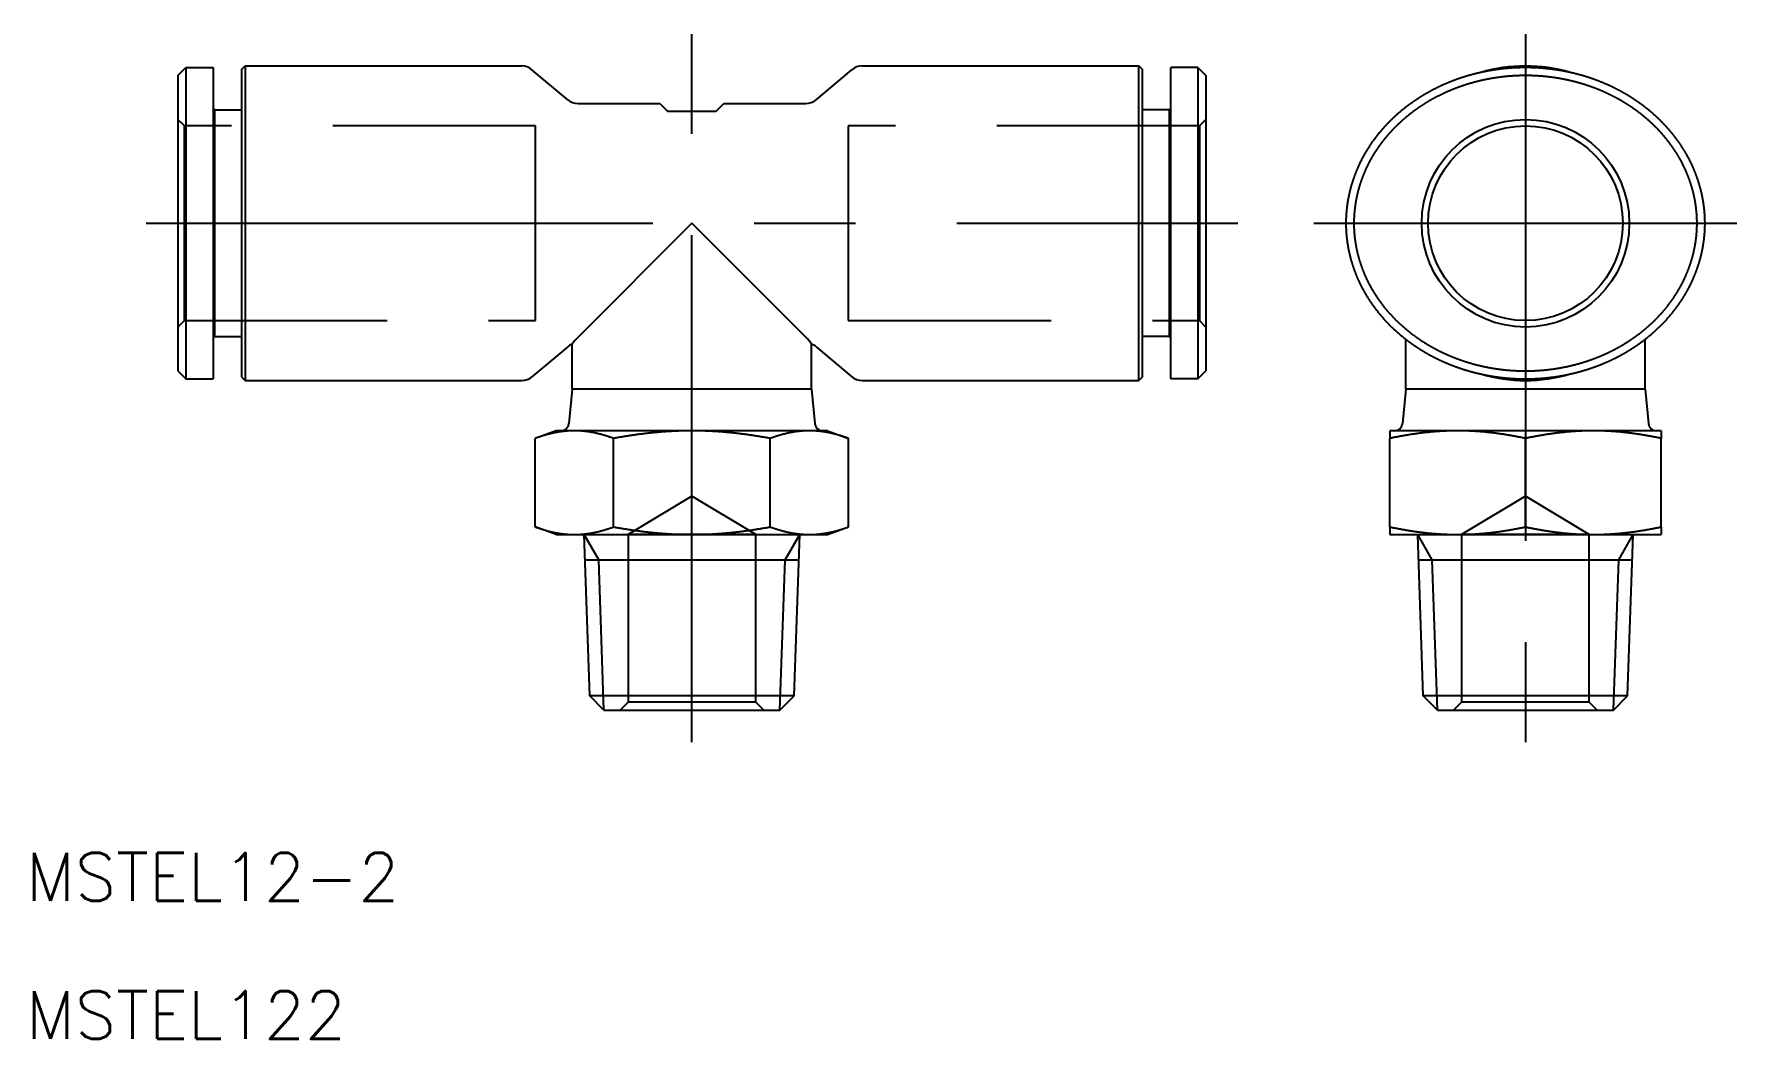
# Model space of a CAD drawing. Extents: x -41 to 65, y -51 to 12.
import ezdxf

# ---------------------------------------------------------------- set-up
doc = ezdxf.new("R2010")
doc.units = 0
doc.linetypes.add('CENTER', pattern=[50.8, 31.75, -6.35, 6.35, -6.35])
doc.linetypes.add('DASHED', pattern=[19.05, 12.7, -6.35])
doc.layers.get('0').update_dxf_attribs({"linetype": 'CONTINUOUS'})
doc.layers.add('CENTER', color=1, linetype='CENTER')
doc.styles.get("Standard").update_dxf_attribs({"font": 'txt.shx', "height": 3, "bigfont": 'bigfont.shx'})

msp = doc.modelspace()

# ---------------------------------------------------------------- texts
at = {"color": 7, "linetype": 'CONTINUOUS'}
for s, p in [('MSTEL12-2', (-41.731648, -42.44769)), ('MSTEL122', (-41.731648, -51.096637))]:
    msp.add_text(s, height=3, dxfattribs=at).set_placement(p)

# ---------------------------------------------------------------- linework, layer by layer
at = {"color": 7, "linetype": 'CONTINUOUS'}
for p, q in [((-32.2, 9.25), (-31.7, 9.75)), ((-31.7, 9.75), (-31.7, -9.75)), ((-31.7, 9.75), (-30, 9.75)), ((-30, 9.75), (-30, -9.75)), ((-28.2, 9.65), (-28, 9.85)), ((-28.2, -9.65), (-28.2, 9.65)), ((-28, 9.85), (-28, -9.85)), ((-28, 9.85), (-10.664032, 9.85)), ((-7.778839, 7.734026), (-10.021161, 9.615974)), ((7.778839, 7.734026), (10.021161, 9.615974)), ((10.664032, 9.85), (28, 9.85)), ((28, -9.85), (28, 9.85)), ((28.2, 9.65), (28, 9.85)), ((28.2, 9.65), (28.2, -9.65)), ((30, -9.75), (30, 9.75)), ((31.7, 9.75), (30, 9.75)), ((31.7, 9.75), (31.7, -9.75)), ((31.7, 9.75), (32.2, 9.25)), ((-32.2, 9.25), (-32.2, -9.25)), ((32.2, 9.25), (32.2, -9.25)), ((-7.135968, 7.5), (-2, 7.5)), ((-2, 7.5), (-1.5, 7)), ((1.5, 7), (2, 7.5)), ((2, 7.5), (7.135968, 7.5)), ((-29.9, 7.1), (-30, 7.2)), ((-29.9, -7.1), (-29.9, 7.1)), ((-29.9, 7.1), (-28.2, 7.1)), ((1.5, 7), (-1.5, 7)), ((29.9, 7.1), (28.2, 7.1)), ((29.9, 7.1), (30, 7.2)), ((29.9, 7.1), (29.9, -7.1)), ((0, 0), (-7.135968, -7.135968)), ((7.135968, -7.135968), (0, 0)), ((-29.9, -7.1), (-30, -7.2)), ((-29.9, -7.1), (-28.2, -7.1)), ((29.9, -7.1), (28.2, -7.1)), ((29.9, -7.1), (30, -7.2)), ((44.725049, -10.4), (44.725049, -7.267221)), ((59.725049, -10.4), (59.725049, -7.267221)), ((-7.778839, -7.734026), (-10.021161, -9.615974)), ((-7.5, -10.4), (-7.5, -7.568614)), ((7.5, -10.4), (7.5, -7.568614)), ((7.778839, -7.734026), (10.021161, -9.615974)), ((-32.2, -9.25), (-31.7, -9.75)), ((31.7, -9.75), (32.2, -9.25)), ((-31.7, -9.75), (-30, -9.75)), ((-28.2, -9.65), (-28, -9.85)), ((-28, -9.85), (-10.664032, -9.85)), ((-7.5, -10.4), (-7.706525, -12.547856)), ((7.5, -10.4), (-7.5, -10.4)), ((7.5, -10.4), (7.706525, -12.547856)), ((10.664032, -9.85), (28, -9.85)), ((28.2, -9.65), (28, -9.85)), ((31.7, -9.75), (30, -9.75)), ((44.725049, -10.4), (44.518525, -12.547856)), ((59.725049, -10.4), (44.725049, -10.4)), ((59.725049, -10.4), (59.931574, -12.547856)), ((-8.5, -13), (-9.814955, -13.478604)), ((-9.814955, -19.021396), (-9.814955, -13.478604)), ((-7.361216, -13), (-8.5, -13)), ((0, -13), (-7.361216, -13)), ((-4.907477, -19.021396), (-4.907477, -13.478604)), ((7.361216, -13), (0, -13)), ((4.907477, -19.021396), (4.907477, -13.478604)), ((8.5, -13), (7.361216, -13)), ((8.5, -13), (9.814955, -13.478604)), ((9.814955, -19.021396), (9.814955, -13.478604)), ((47.975049, -13), (43.725049, -13)), ((43.725049, -13), (43.725049, -13.478604)), ((43.725049, -19.021396), (43.725049, -13.478604)), ((56.475049, -13), (47.975049, -13)), ((52.225049, -19.021396), (52.225049, -13.478604)), ((60.725049, -13), (56.475049, -13)), ((60.725049, -13), (60.725049, -13.478604)), ((60.725049, -19.021396), (60.725049, -13.478604)), ((-8.5, -19.5), (-9.814955, -19.021396)), ((8.5, -19.5), (9.814955, -19.021396)), ((43.725049, -19.021396), (43.725049, -19.5)), ((60.725049, -19.021396), (60.725049, -19.5)), ((-8.5, -19.5), (-7.361216, -19.5)), ((-7.361216, -19.5), (0, -19.5)), ((-6.752755, -19.5), (6.752755, -19.5)), ((-6.3996, -29.613026), (-6.752755, -19.5)), ((0, -19.5), (7.361216, -19.5)), ((6.3996, -29.613026), (6.752755, -19.5)), ((7.361216, -19.5), (8.5, -19.5)), ((43.725049, -19.5), (47.975049, -19.5)), ((45.82545, -29.613026), (45.472295, -19.5)), ((45.472295, -19.5), (58.977804, -19.5)), ((47.975049, -19.5), (56.475049, -19.5)), ((56.475049, -19.5), (60.725049, -19.5)), ((58.624649, -29.613026), (58.977804, -19.5)), ((-6.697647, -21.078085), (6.697647, -21.078085)), ((45.527403, -21.078085), (58.922696, -21.078085)), ((6.3996, -29.613026), (-6.3996, -29.613026)), ((-5.512626, -30.5), (-6.3996, -29.613026)), ((5.512626, -30.5), (6.3996, -29.613026)), ((58.624649, -29.613026), (45.82545, -29.613026)), ((46.712423, -30.5), (45.82545, -29.613026)), ((57.737676, -30.5), (58.624649, -29.613026)), ((-5.512626, -30.5), (5.512626, -30.5)), ((46.712423, -30.5), (57.737676, -30.5))]:
    msp.add_line(p, q, dxfattribs=at)
at = {"color": 3, "linetype": 'DASHED'}
for p, q in [((-31.8, 6.1), (-32.2, 6.5)), ((32.2, 6.5), (31.8, 6.1)), ((-9.8, 6.1), (-31.8, 6.1)), ((-31.8, -6.1), (-31.8, 6.1)), ((-9.8, -6.1), (-9.8, 6.1)), ((31.8, 6.1), (9.8, 6.1)), ((9.8, 6.1), (9.8, -6.1)), ((31.8, 6.1), (31.8, -6.1)), ((-32.2, -6.5), (-31.8, -6.1)), ((-31.8, -6.1), (-9.8, -6.1)), ((9.8, -6.1), (31.8, -6.1)), ((31.8, -6.1), (32.2, -6.5)), ((0, -17.096558), (-4, -19.5)), ((4, -19.5), (0, -17.096558)), ((52.225049, -17.096558), (48.225049, -19.5)), ((56.225049, -19.5), (52.225049, -17.096558)), ((-4, -19.5), (-4, -30)), ((4, -19.5), (-4, -19.5)), ((4, -30), (4, -19.5)), ((56.225049, -19.5), (48.225049, -19.5)), ((48.225049, -19.5), (48.225049, -30)), ((56.225049, -30), (56.225049, -19.5)), ((-4.5, -30.5), (-4, -30)), ((4, -30), (-4, -30)), ((4, -30), (4.5, -30.5)), ((48.225049, -30), (47.725049, -30.5)), ((56.225049, -30), (48.225049, -30)), ((56.225049, -30), (56.725049, -30.5))]:
    msp.add_line(p, q, dxfattribs=at)
at = {"color": 3, "linetype": 'CONTINUOUS'}
for p, q in [((-5.841647, -21.078085), (-6.752755, -19.5)), ((5.841647, -21.078085), (6.752755, -19.5)), ((46.383403, -21.078085), (45.472295, -19.5)), ((58.066696, -21.078085), (58.977804, -19.5)), ((-5.512626, -30.5), (-5.841647, -21.078085)), ((5.512626, -30.5), (5.841647, -21.078085)), ((46.712423, -30.5), (46.383403, -21.078085)), ((57.737676, -30.5), (58.066696, -21.078085))]:
    msp.add_line(p, q, dxfattribs=at)
at = {"color": 7}
for points in [[(52.225, -9.75, 0), (52.2418, -9.74999, 0), (52.2586, -9.74996, 0), (52.2754, -9.74991, 0), (52.2922, -9.74983, 0), (52.3089, -9.74974, 0), (52.3257, -9.74962, 0), (52.3425, -9.74949, 0), (52.3592, -9.74933, 0), (52.376, -9.74915, 0), (52.3927, -9.74895, 0), (52.4094, -9.74873, 0), (52.4262, -9.74849, 0), (52.4429, -9.74822, 0), (52.4597, -9.74794, 0), (52.4764, -9.74763, 0), (52.4931, -9.7473, 0), (52.5099, -9.74695, 0), (52.5266, -9.74657, 0), (52.5434, -9.74618, 0), (52.5601, -9.74576, 0), (52.5769, -9.74532, 0), (52.5937, -9.74486, 0), (52.6104, -9.74438, 0), (52.6272, -9.74387, 0), (52.644, -9.74334, 0), (52.6608, -9.74279, 0), (52.6776, -9.74221, 0), (52.6944, -9.74162, 0), (52.7112, -9.741, 0), (52.7281, -9.74036, 0), (52.7449, -9.73969, 0), (52.7618, -9.739, 0), (52.7786, -9.73829, 0), (52.7955, -9.73756, 0), (52.8124, -9.7368, 0), (52.8293, -9.73602, 0), (52.8463, -9.73522, 0), (52.8632, -9.73439, 0), (52.8802, -9.73354, 0), (52.8971, -9.73266, 0), (52.9141, -9.73177, 0), (52.9311, -9.73084, 0), (52.9482, -9.7299, 0), (52.9652, -9.72893, 0), (52.9823, -9.72794, 0), (52.9994, -9.72692, 0), (53.0165, -9.72588, 0), (53.0337, -9.72481, 0), (53.0509, -9.72372, 0), (53.068, -9.72261, 0), (53.0853, -9.72147, 0), (53.1025, -9.72031, 0), (53.1198, -9.71912, 0), (53.1371, -9.71791, 0), (53.1544, -9.71668, 0), (53.1718, -9.71542, 0), (53.1891, -9.71413, 0), (53.2065, -9.71282, 0), (53.224, -9.71149, 0), (53.2415, -9.71013, 0), (53.259, -9.70874, 0), (53.2765, -9.70733, 0), (53.2941, -9.7059, 0), (53.3117, -9.70444, 0), (53.3293, -9.70295, 0), (53.347, -9.70143, 0), (53.3647, -9.69989, 0), (53.3825, -9.69832, 0), (53.4003, -9.69672, 0), (53.4181, -9.69509, 0), (53.436, -9.69344, 0), (53.4539, -9.69175, 0), (53.4718, -9.69004, 0), (53.4898, -9.68829, 0), (53.5078, -9.68652, 0), (53.5259, -9.68472, 0), (53.544, -9.68288, 0), (53.5622, -9.68102, 0), (53.5804, -9.67912, 0), (53.5986, -9.6772, 0), (53.6169, -9.67524, 0), (53.6353, -9.67324, 0), (53.6537, -9.67122, 0), (53.6721, -9.66916, 0), (53.6906, -9.66707, 0), (53.7091, -9.66495, 0), (53.7277, -9.66279, 0), (53.7464, -9.6606, 0), (53.765, -9.65837, 0), (53.7838, -9.65611, 0), (53.8026, -9.65382, 0), (53.8215, -9.65148, 0), (53.8404, -9.64912, 0), (53.8593, -9.64671, 0), (53.8784, -9.64427, 0), (53.8974, -9.64179, 0), (53.9166, -9.63928, 0), (53.9358, -9.63673, 0), (53.955, -9.63414, 0), (53.9743, -9.63151, 0), (53.9937, -9.62884, 0), (54.0132, -9.62614, 0), (54.0327, -9.62339, 0), (54.0522, -9.62061, 0), (54.0719, -9.61778, 0), (54.0916, -9.61492, 0), (54.1113, -9.61201, 0), (54.1311, -9.60907, 0), (54.151, -9.60608, 0), (54.171, -9.60305, 0), (54.191, -9.59998, 0), (54.2111, -9.59687, 0), (54.2313, -9.59371, 0), (54.2515, -9.59052, 0), (54.2718, -9.58728, 0), (54.2922, -9.58399, 0), (54.3127, -9.58066, 0), (54.3332, -9.57728, 0), (54.3538, -9.57385, 0), (54.3745, -9.57037, 0), (54.3952, -9.56685, 0), (54.416, -9.56327, 0), (54.4369, -9.55965, 0), (54.4578, -9.55598, 0), (54.4788, -9.55227, 0), (54.4999, -9.5485, 0), (54.5211, -9.54468, 0), (54.5423, -9.54082, 0), (54.5636, -9.5369, 0), (54.5849, -9.53294, 0), (54.6063, -9.52892, 0), (54.6278, -9.52486, 0), (54.6493, -9.52074, 0), (54.6709, -9.51658, 0), (54.6925, -9.51236, 0), (54.7143, -9.50809, 0), (54.736, -9.50377, 0), (54.7579, -9.49941, 0), (54.7798, -9.49498, 0), (54.8017, -9.49051, 0), (54.8237, -9.48599, 0), (54.8458, -9.48141, 0), (54.8679, -9.47678, 0), (54.8901, -9.4721, 0), (54.9123, -9.46737, 0), (54.9346, -9.46258, 0), (54.9569, -9.45774, 0), (54.9793, -9.45285, 0), (55.0018, -9.44791, 0), (55.0243, -9.44291, 0), (55.0468, -9.43786, 0), (55.0694, -9.43275, 0), (55.092, -9.42759, 0), (55.1147, -9.42238, 0), (55.1375, -9.41711, 0), (55.1603, -9.41178, 0), (55.1831, -9.40641, 0), (55.206, -9.40097, 0), (55.2289, -9.39548, 0), (55.2519, -9.38994, 0), (55.2749, -9.38434, 0), (55.298, -9.37869, 0), (55.3211, -9.37298, 0), (55.3443, -9.36721, 0), (55.3675, -9.36139, 0), (55.3907, -9.35551, 0), (55.414, -9.34957, 0), (55.4373, -9.34358, 0), (55.4607, -9.33753, 0), (55.4841, -9.33142, 0), (55.5075, -9.32525, 0), (55.531, -9.31903, 0), (55.5545, -9.31275, 0), (55.5781, -9.30641, 0), (55.6016, -9.30002, 0), (55.6253, -9.29356, 0), (55.6489, -9.28705, 0), (55.6726, -9.28048, 0), (55.6963, -9.27385, 0), (55.7201, -9.26716, 0), (55.7439, -9.26041, 0), (55.7677, -9.2536, 0), (55.7916, -9.24673, 0), (55.8154, -9.23981, 0), (55.8394, -9.23282, 0), (55.8633, -9.22577, 0), (55.8873, -9.21866, 0), (55.9113, -9.21149, 0), (55.9353, -9.20426, 0), (55.9593, -9.19697, 0), (55.9834, -9.18962, 0), (56.0075, -9.18221, 0), (56.0316, -9.17473, 0), (56.0558, -9.16719, 0), (56.08, -9.1596, 0), (56.1042, -9.15194, 0), (56.1284, -9.14421, 0), (56.1526, -9.13643, 0), (56.1769, -9.12858, 0), (56.2012, -9.12067, 0), (56.2255, -9.1127, 0), (56.2498, -9.10466, 0), (56.2742, -9.09656, 0), (56.2985, -9.0884, 0), (56.3229, -9.08017, 0), (56.3473, -9.07188, 0), (56.3717, -9.06352, 0), (56.3961, -9.0551, 0), (56.4205, -9.04662, 0), (56.445, -9.03807, 0), (56.4695, -9.02946, 0), (56.494, -9.02078, 0), (56.5185, -9.01205, 0), (56.543, -9.00324, 0), (56.5675, -8.99438, 0), (56.592, -8.98545, 0), (56.6166, -8.97645, 0), (56.6411, -8.9674, 0), (56.6657, -8.95827, 0), (56.6903, -8.94909, 0), (56.7149, -8.93983, 0), (56.7395, -8.93052, 0), (56.7641, -8.92114, 0), (56.7888, -8.91169, 0), (56.8134, -8.90218, 0), (56.8381, -8.8926, 0), (56.8627, -8.88296, 0), (56.8874, -8.87325, 0), (56.9121, -8.86348, 0), (56.9368, -8.85364, 0), (56.9615, -8.84373, 0), (56.9862, -8.83376, 0), (57.0109, -8.82373, 0), (57.0356, -8.81362, 0), (57.0603, -8.80345, 0), (57.085, -8.79322, 0), (57.1098, -8.78292, 0), (57.1345, -8.77255, 0), (57.1593, -8.76211, 0), (57.184, -8.75161, 0), (57.2088, -8.74104, 0), (57.2335, -8.7304, 0), (57.2583, -8.7197, 0), (57.2831, -8.70893, 0), (57.3078, -8.69809, 0), (57.3326, -8.68718, 0), (57.3574, -8.67621, 0), (57.3822, -8.66517, 0), (57.4069, -8.65406, 0), (57.4317, -8.64288, 0), (57.4565, -8.63163, 0), (57.4813, -8.62032, 0), (57.5061, -8.60893, 0), (57.5309, -8.59748, 0), (57.5556, -8.58596, 0), (57.5804, -8.57437, 0), (57.6052, -8.56271, 0), (57.63, -8.55099, 0), (57.6548, -8.53919, 0), (57.6795, -8.52732, 0), (57.7043, -8.51539, 0), (57.7291, -8.50338, 0), (57.7538, -8.49131, 0), (57.7786, -8.47916, 0), (57.8034, -8.46695, 0), (57.8281, -8.45467, 0), (57.8529, -8.44231, 0), (57.8776, -8.42989, 0), (57.9024, -8.41739, 0), (57.9271, -8.40483, 0), (57.9518, -8.39219, 0), (57.9765, -8.37948, 0), (58.0013, -8.36671, 0), (58.026, -8.35386, 0), (58.0507, -8.34094, 0), (58.0754, -8.32795, 0), (58.1001, -8.31489, 0), (58.1247, -8.30175, 0), (58.1494, -8.28855, 0), (58.1741, -8.27527, 0), (58.1987, -8.26192, 0), (58.2234, -8.2485, 0), (58.248, -8.23501, 0), (58.2726, -8.22144, 0), (58.2972, -8.20781, 0), (58.3218, -8.1941, 0), (58.3464, -8.18032, 0), (58.3709, -8.16647, 0), (58.3955, -8.15255, 0), (58.42, -8.13856, 0), (58.4445, -8.12449, 0), (58.469, -8.11036, 0), (58.4935, -8.09615, 0), (58.518, -8.08187, 0), (58.5424, -8.06753, 0), (58.5669, -8.05311, 0), (58.5913, -8.03862, 0), (58.6157, -8.02406, 0), (58.6401, -8.00943, 0), (58.6644, -7.99473, 0), (58.6888, -7.97996, 0), (58.7131, -7.96512, 0), (58.7374, -7.95021, 0), (58.7616, -7.93523, 0), (58.7859, -7.92018, 0), (58.8101, -7.90506, 0), (58.8343, -7.88987, 0), (58.8585, -7.87461, 0), (58.8826, -7.85928, 0), (58.9068, -7.84388, 0), (58.9309, -7.82841, 0), (58.955, -7.81288, 0), (58.979, -7.79727, 0), (59.003, -7.78159, 0), (59.027, -7.76585, 0), (59.051, -7.75004, 0), (59.075, -7.73416, 0), (59.0989, -7.71821, 0), (59.1227, -7.70219, 0), (59.1466, -7.6861, 0), (59.1704, -7.66994, 0), (59.1942, -7.65372, 0), (59.218, -7.63743, 0), (59.2417, -7.62107, 0), (59.2654, -7.60464, 0), (59.2891, -7.58814, 0), (59.3127, -7.57158, 0), (59.3363, -7.55495, 0), (59.3599, -7.53825, 0), (59.3834, -7.52148, 0), (59.4069, -7.50465, 0), (59.4304, -7.48774, 0), (59.4538, -7.47077, 0), (59.4772, -7.45374, 0), (59.5005, -7.43663, 0), (59.5238, -7.41946, 0), (59.5471, -7.40223, 0), (59.5703, -7.38492, 0), (59.5935, -7.36755, 0), (59.6167, -7.35011, 0), (59.6398, -7.33261, 0), (59.6629, -7.31504, 0), (59.6859, -7.2974, 0), (59.7089, -7.2797, 0), (59.7319, -7.26193, 0), (59.7548, -7.24409, 0), (59.7777, -7.22619, 0), (59.8005, -7.20822, 0), (59.8233, -7.19019, 0), (59.846, -7.17209, 0), (59.8687, -7.15393, 0), (59.8913, -7.1357, 0), (59.9139, -7.11741, 0), (59.9365, -7.09905, 0), (59.959, -7.08063, 0), (59.9814, -7.06215, 0), (60.0038, -7.04361, 0), (60.0262, -7.025, 0), (60.0485, -7.00633, 0), (60.0708, -6.9876, 0), (60.093, -6.9688, 0), (60.1151, -6.94995, 0), (60.1373, -6.93103, 0), (60.1593, -6.91205, 0), (60.1813, -6.89302, 0), (60.2033, -6.87392, 0), (60.2252, -6.85476, 0), (60.2471, -6.83554, 0), (60.2689, -6.81626, 0), (60.2906, -6.79693, 0), (60.3123, -6.77753, 0), (60.3339, -6.75808, 0), (60.3555, -6.73856, 0), (60.3771, -6.71899, 0), (60.3985, -6.69936, 0), (60.42, -6.67968, 0), (60.4413, -6.65993, 0), (60.4626, -6.64013, 0), (60.4839, -6.62028, 0), (60.5051, -6.60037, 0), (60.5262, -6.5804, 0), (60.5473, -6.56037, 0), (60.5683, -6.54029, 0), (60.5893, -6.52016, 0), (60.6102, -6.49997, 0), (60.631, -6.47972, 0), (60.6518, -6.45943, 0), (60.6725, -6.43907, 0), (60.6932, -6.41867, 0), (60.7138, -6.39821, 0), (60.7343, -6.3777, 0), (60.7548, -6.35713, 0), (60.7752, -6.33651, 0), (60.7955, -6.31584, 0), (60.8158, -6.29512, 0), (60.836, -6.27435, 0), (60.8562, -6.25353, 0), (60.8763, -6.23265, 0), (60.8963, -6.21172, 0), (60.9163, -6.19075, 0), (60.9361, -6.16972, 0), (60.956, -6.14864, 0), (60.9757, -6.12752, 0), (60.9954, -6.10634, 0), (61.015, -6.08512, 0), (61.0346, -6.06385, 0), (61.0541, -6.04253, 0), (61.0735, -6.02116, 0), (61.0928, -5.99974, 0), (61.1121, -5.97828, 0), (61.1313, -5.95677, 0), (61.1504, -5.93522, 0), (61.1695, -5.91362, 0), (61.1885, -5.89197, 0), (61.2074, -5.87029, 0), (61.2263, -5.84855, 0), (61.245, -5.82678, 0), (61.2637, -5.80496, 0), (61.2824, -5.7831, 0), (61.3009, -5.7612, 0), (61.3194, -5.73925, 0), (61.3378, -5.71726, 0), (61.3562, -5.69524, 0), (61.3744, -5.67317, 0), (61.3926, -5.65106, 0), (61.4107, -5.62891, 0), (61.4288, -5.60672, 0), (61.4468, -5.58449, 0), (61.4646, -5.56223, 0), (61.4825, -5.53992, 0), (61.5002, -5.51758, 0), (61.5179, -5.4952, 0), (61.5355, -5.47278, 0), (61.553, -5.45033, 0), (61.5704, -5.42784, 0), (61.5878, -5.40531, 0), (61.6051, -5.38275, 0), (61.6223, -5.36015, 0), (61.6394, -5.33752, 0), (61.6565, -5.31485, 0), (61.6735, -5.29215, 0), (61.6904, -5.26942, 0), (61.7072, -5.24665, 0), (61.724, -5.22385, 0), (61.7406, -5.20102, 0), (61.7572, -5.17816, 0), (61.7737, -5.15526, 0), (61.7902, -5.13234, 0), (61.8065, -5.10938, 0), (61.8228, -5.08639, 0), (61.839, -5.06338, 0), (61.8551, -5.04033, 0), (61.8711, -5.01725, 0), (61.8871, -4.99415, 0), (61.903, -4.97102, 0), (61.9188, -4.94786, 0), (61.9345, -4.92467, 0), (61.9501, -4.90145, 0), (61.9657, -4.87821, 0), (61.9811, -4.85494, 0), (61.9965, -4.83165, 0), (62.0118, -4.80833, 0), (62.0271, -4.78498, 0), (62.0422, -4.76161, 0), (62.0573, -4.73822, 0), (62.0722, -4.7148, 0), (62.0871, -4.69136, 0), (62.102, -4.66789, 0), (62.1167, -4.6444, 0), (62.1313, -4.62089, 0), (62.1459, -4.59735, 0), (62.1604, -4.57378, 0), (62.1748, -4.5502, 0), (62.1891, -4.52658, 0), (62.2034, -4.50295, 0), (62.2175, -4.47929, 0), (62.2316, -4.45561, 0), (62.2456, -4.4319, 0), (62.2596, -4.40817, 0), (62.2734, -4.38442, 0), (62.2872, -4.36065, 0), (62.3009, -4.33685, 0), (62.3145, -4.31303, 0), (62.328, -4.28919, 0), (62.3414, -4.26533, 0), (62.3548, -4.24145, 0), (62.3681, -4.21754, 0), (62.3813, -4.19361, 0), (62.3944, -4.16967, 0), (62.4074, -4.1457, 0), (62.4204, -4.12171, 0), (62.4333, -4.0977, 0), (62.4461, -4.07366, 0), (62.4588, -4.04961, 0), (62.4714, -4.02554, 0), (62.484, -4.00145, 0), (62.4964, -3.97734, 0), (62.5088, -3.95321, 0), (62.5211, -3.92905, 0), (62.5334, -3.90488, 0), (62.5455, -3.8807, 0), (62.5576, -3.85649, 0), (62.5696, -3.83226, 0), (62.5815, -3.80801, 0), (62.5934, -3.78375, 0), (62.6051, -3.75947, 0), (62.6168, -3.73517, 0), (62.6284, -3.71085, 0), (62.6399, -3.68651, 0), (62.6513, -3.66216, 0), (62.6627, -3.63779, 0), (62.6739, -3.6134, 0), (62.6851, -3.58899, 0), (62.6962, -3.56457, 0), (62.7073, -3.54013, 0), (62.7182, -3.51568, 0), (62.7291, -3.4912, 0), (62.7399, -3.46671, 0), (62.7506, -3.44221, 0), (62.7612, -3.41769, 0), (62.7718, -3.39315, 0), (62.7823, -3.3686, 0), (62.7927, -3.34404, 0), (62.803, -3.31945, 0), (62.8132, -3.29486, 0), (62.8234, -3.27024, 0), (62.8334, -3.24562, 0), (62.8434, -3.22098, 0), (62.8533, -3.19632, 0), (62.8632, -3.17165, 0), (62.8729, -3.14697, 0), (62.8826, -3.12227, 0), (62.8922, -3.09756, 0), (62.9017, -3.07283, 0), (62.9112, -3.0481, 0), (62.9205, -3.02334, 0), (62.9298, -2.99858, 0), (62.939, -2.9738, 0), (62.9481, -2.94901, 0), (62.9572, -2.9242, 0), (62.9661, -2.89939, 0), (62.975, -2.87456, 0), (62.9838, -2.84972, 0), (62.9925, -2.82486, 0), (63.0012, -2.8, 0), (63.0097, -2.77512, 0), (63.0182, -2.75023, 0), (63.0266, -2.72532, 0), (63.035, -2.70041, 0), (63.0432, -2.67548, 0), (63.0514, -2.65055, 0), (63.0595, -2.6256, 0), (63.0675, -2.60064, 0), (63.0754, -2.57567, 0), (63.0833, -2.55069, 0), (63.091, -2.5257, 0), (63.0987, -2.5007, 0), (63.1064, -2.47568, 0), (63.1139, -2.45066, 0), (63.1213, -2.42563, 0), (63.1287, -2.40058, 0), (63.136, -2.37553, 0), (63.1433, -2.35047, 0), (63.1504, -2.3254, 0), (63.1575, -2.30031, 0), (63.1645, -2.27522, 0), (63.1714, -2.25012, 0), (63.1782, -2.22501, 0), (63.1849, -2.1999, 0), (63.1916, -2.17477, 0), (63.1982, -2.14963, 0), (63.2047, -2.12449, 0), (63.2112, -2.09934, 0), (63.2175, -2.07418, 0), (63.2238, -2.04901, 0), (63.23, -2.02383, 0), (63.2361, -1.99864, 0), (63.2422, -1.97345, 0), (63.2482, -1.94825, 0), (63.2541, -1.92304, 0), (63.2599, -1.89783, 0), (63.2656, -1.87261, 0), (63.2713, -1.84738, 0), (63.2768, -1.82214, 0), (63.2823, -1.7969, 0), (63.2878, -1.77165, 0), (63.2931, -1.7464, 0), (63.2984, -1.72113, 0), (63.3036, -1.69586, 0), (63.3087, -1.67059, 0), (63.3137, -1.64531, 0), (63.3187, -1.62002, 0), (63.3235, -1.59473, 0), (63.3283, -1.56943, 0), (63.3331, -1.54413, 0), (63.3377, -1.51882, 0), (63.3423, -1.4935, 0), (63.3468, -1.46818, 0), (63.3512, -1.44286, 0), (63.3555, -1.41752, 0), (63.3598, -1.39219, 0), (63.364, -1.36685, 0), (63.3681, -1.3415, 0), (63.3721, -1.31615, 0), (63.376, -1.29079, 0), (63.3799, -1.26543, 0), (63.3837, -1.24007, 0), (63.3874, -1.2147, 0), (63.3911, -1.18932, 0), (63.3946, -1.16394, 0), (63.3981, -1.13856, 0), (63.4015, -1.11318, 0), (63.4048, -1.08778, 0), (63.4081, -1.06239, 0), (63.4113, -1.03699, 0), (63.4144, -1.01159, 0), (63.4174, -0.986185, 0), (63.4203, -0.960777, 0), (63.4232, -0.935365, 0), (63.426, -0.909949, 0), (63.4287, -0.884531, 0), (63.4313, -0.859109, 0), (63.4339, -0.833684, 0), (63.4363, -0.808257, 0), (63.4387, -0.782826, 0), (63.4411, -0.757393, 0), (63.4433, -0.731958, 0), (63.4455, -0.70652, 0), (63.4476, -0.681079, 0), (63.4496, -0.655637, 0), (63.4515, -0.630192, 0), (63.4534, -0.604745, 0), (63.4552, -0.579296, 0), (63.4569, -0.553845, 0), (63.4585, -0.528392, 0), (63.4601, -0.502937, 0), (63.4616, -0.477481, 0), (63.463, -0.452024, 0), (63.4643, -0.426565, 0), (63.4655, -0.401104, 0), (63.4667, -0.375643, 0), (63.4678, -0.35018, 0), (63.4688, -0.324717, 0), (63.4697, -0.299252, 0), (63.4706, -0.273787, 0), (63.4714, -0.248321, 0), (63.4721, -0.222854, 0), (63.4727, -0.197386, 0), (63.4733, -0.171917, 0), (63.4738, -0.146446, 0), (63.4742, -0.120975, 0), (63.4745, -0.095502, 0), (63.4748, -0.070029, 0), (63.4749, -0.044556, 0), (63.475, -0.019082, 0), (63.475, 0.006392, 0), (63.475, 0.031865, 0), (63.4748, 0.057339, 0), (63.4746, 0.082812, 0), (63.4743, 0.108284, 0), (63.474, 0.133755, 0), (63.4735, 0.159225, 0), (63.473, 0.184694, 0), (63.4724, 0.210162, 0), (63.4717, 0.235628, 0), (63.471, 0.261091, 0), (63.4702, 0.286553, 0), (63.4693, 0.312013, 0), (63.4683, 0.33747, 0), (63.4672, 0.362925, 0), (63.4661, 0.388377, 0), (63.4649, 0.413826, 0), (63.4636, 0.439271, 0), (63.4622, 0.464713, 0), (63.4608, 0.490152, 0), (63.4593, 0.515587, 0), (63.4577, 0.541018, 0), (63.456, 0.566444, 0), (63.4543, 0.591867, 0), (63.4525, 0.617285, 0), (63.4506, 0.642698, 0), (63.4486, 0.668106, 0), (63.4465, 0.693509, 0), (63.4444, 0.718907, 0), (63.4422, 0.744299, 0), (63.4399, 0.769686, 0), (63.4376, 0.795066, 0), (63.4351, 0.820441, 0), (63.4326, 0.845809, 0), (63.43, 0.871171, 0), (63.4274, 0.896526, 0), (63.4246, 0.921874, 0), (63.4218, 0.947216, 0), (63.4189, 0.97255, 0), (63.416, 0.997876, 0), (63.4129, 1.0232, 0), (63.4098, 1.04851, 0), (63.4066, 1.07381, 0), (63.4033, 1.0991, 0), (63.4, 1.12439, 0), (63.3966, 1.14967, 0), (63.3931, 1.17494, 0), (63.3895, 1.2002, 0), (63.3858, 1.22545, 0), (63.3821, 1.25069, 0), (63.3783, 1.27592, 0), (63.3744, 1.30115, 0), (63.3705, 1.32636, 0), (63.3664, 1.35156, 0), (63.3623, 1.37675, 0), (63.3581, 1.40193, 0), (63.3539, 1.4271, 0), (63.3495, 1.45226, 0), (63.3451, 1.47741, 0), (63.3407, 1.50254, 0), (63.3361, 1.52766, 0), (63.3315, 1.55277, 0), (63.3267, 1.57787, 0), (63.322, 1.60295, 0), (63.3171, 1.62802, 0), (63.3122, 1.65308, 0), (63.3071, 1.67812, 0), (63.302, 1.70315, 0), (63.2969, 1.72817, 0), (63.2917, 1.75317, 0), (63.2863, 1.77816, 0), (63.281, 1.80313, 0), (63.2755, 1.82809, 0), (63.27, 1.85303, 0), (63.2644, 1.87796, 0), (63.2587, 1.90287, 0), (63.2529, 1.92776, 0), (63.2471, 1.95264, 0), (63.2412, 1.97751, 0), (63.2352, 2.00235, 0), (63.2291, 2.02718, 0), (63.223, 2.05199, 0), (63.2168, 2.07679, 0), (63.2106, 2.10156, 0), (63.2042, 2.12632, 0), (63.1978, 2.15106, 0), (63.1913, 2.17579, 0), (63.1847, 2.20049, 0), (63.1781, 2.22517, 0), (63.1714, 2.24984, 0), (63.1646, 2.27449, 0), (63.1578, 2.29911, 0), (63.1508, 2.32372, 0), (63.1438, 2.34831, 0), (63.1368, 2.37288, 0), (63.1296, 2.39743, 0), (63.1224, 2.42195, 0), (63.1151, 2.44646, 0), (63.1077, 2.47094, 0), (63.1003, 2.49541, 0), (63.0928, 2.51985, 0), (63.0852, 2.54427, 0), (63.0776, 2.56866, 0), (63.0699, 2.59304, 0), (63.0621, 2.61739, 0), (63.0542, 2.64172, 0), (63.0463, 2.66603, 0), (63.0383, 2.69031, 0), (63.0302, 2.71457, 0), (63.0221, 2.73881, 0), (63.0139, 2.76302, 0), (63.0056, 2.78721, 0), (62.9972, 2.81137, 0), (62.9888, 2.83551, 0), (62.9803, 2.85963, 0), (62.9717, 2.88372, 0), (62.9631, 2.90778, 0), (62.9544, 2.93182, 0), (62.9456, 2.95583, 0), (62.9368, 2.97982, 0), (62.9278, 3.00377, 0), (62.9189, 3.02771, 0), (62.9098, 3.05161, 0), (62.9007, 3.07549, 0), (62.8915, 3.09934, 0), (62.8822, 3.12317, 0), (62.8729, 3.14696, 0), (62.8635, 3.17073, 0), (62.8541, 3.19447, 0), (62.8445, 3.21819, 0), (62.8349, 3.24187, 0), (62.8253, 3.26553, 0), (62.8155, 3.28915, 0), (62.8057, 3.31275, 0), (62.7959, 3.33632, 0), (62.7859, 3.35986, 0), (62.7759, 3.38337, 0), (62.7659, 3.40685, 0), (62.7557, 3.4303, 0), (62.7455, 3.45372, 0), (62.7353, 3.47711, 0), (62.7249, 3.50047, 0), (62.7146, 3.52379, 0), (62.7041, 3.54709, 0), (62.6936, 3.57036, 0), (62.683, 3.59359, 0), (62.6723, 3.6168, 0), (62.6616, 3.63997, 0), (62.6508, 3.66311, 0), (62.64, 3.68621, 0), (62.6291, 3.70929, 0), (62.6181, 3.73233, 0), (62.607, 3.75534, 0), (62.5959, 3.77832, 0), (62.5848, 3.80126, 0), (62.5735, 3.82417, 0), (62.5623, 3.84705, 0), (62.5509, 3.86989, 0), (62.5395, 3.8927, 0), (62.528, 3.91547, 0), (62.5165, 3.93821, 0), (62.5049, 3.96092, 0), (62.4932, 3.98359, 0), (62.4815, 4.00622, 0), (62.4697, 4.02882, 0), (62.4578, 4.05139, 0), (62.4459, 4.07392, 0), (62.4339, 4.09641, 0), (62.4219, 4.11887, 0), (62.4098, 4.14129, 0), (62.3976, 4.16368, 0), (62.3854, 4.18603, 0), (62.3731, 4.20834, 0), (62.3608, 4.23062, 0), (62.3484, 4.25285, 0), (62.336, 4.27505, 0), (62.3234, 4.29722, 0), (62.3109, 4.31934, 0), (62.2982, 4.34143, 0), (62.2855, 4.36348, 0), (62.2728, 4.38549, 0), (62.26, 4.40746, 0), (62.2471, 4.42939, 0), (62.2342, 4.45128, 0), (62.2212, 4.47313, 0), (62.2082, 4.49495, 0), (62.1951, 4.51672, 0), (62.1819, 4.53846, 0), (62.1687, 4.56016, 0), (62.1555, 4.58181, 0), (62.1421, 4.60343, 0), (62.1288, 4.62501, 0), (62.1153, 4.64655, 0), (62.1018, 4.66805, 0), (62.0883, 4.68951, 0), (62.0747, 4.71093, 0), (62.0611, 4.73231, 0), (62.0473, 4.75365, 0), (62.0336, 4.77495, 0), (62.0198, 4.79621, 0), (62.0059, 4.81743, 0), (61.992, 4.83861, 0), (61.978, 4.85975, 0), (61.9639, 4.88085, 0), (61.9498, 4.9019, 0), (61.9357, 4.92292, 0), (61.9215, 4.9439, 0), (61.9072, 4.96484, 0), (61.8929, 4.98573, 0), (61.8786, 5.00659, 0), (61.8642, 5.0274, 0), (61.8497, 5.04818, 0), (61.8352, 5.06891, 0), (61.8206, 5.0896, 0), (61.806, 5.11025, 0), (61.7913, 5.13086, 0), (61.7766, 5.15143, 0), (61.7618, 5.17196, 0), (61.747, 5.19245, 0), (61.7321, 5.21289, 0), (61.7171, 5.23329, 0), (61.7022, 5.25365, 0), (61.6871, 5.27397, 0), (61.672, 5.29425, 0), (61.6569, 5.31449, 0), (61.6417, 5.33468, 0), (61.6265, 5.35484, 0), (61.6112, 5.37495, 0), (61.5958, 5.39501, 0), (61.5804, 5.41504, 0), (61.565, 5.43502, 0), (61.5495, 5.45497, 0), (61.534, 5.47487, 0), (61.5184, 5.49472, 0), (61.5027, 5.51454, 0), (61.4871, 5.53431, 0), (61.4713, 5.55404, 0), (61.4555, 5.57372, 0), (61.4397, 5.59337, 0), (61.4238, 5.61297, 0), (61.4079, 5.63253, 0), (61.3919, 5.65204, 0), (61.3759, 5.67152, 0), (61.3598, 5.69095, 0), (61.3437, 5.71034, 0), (61.3275, 5.72968, 0), (61.3113, 5.74898, 0), (61.295, 5.76825, 0), (61.2787, 5.78746, 0), (61.2624, 5.80664, 0), (61.2459, 5.82577, 0), (61.2295, 5.84486, 0), (61.213, 5.86391, 0), (61.1964, 5.88292, 0), (61.1798, 5.90188, 0), (61.1632, 5.9208, 0), (61.1465, 5.93968, 0), (61.1298, 5.95851, 0), (61.113, 5.9773, 0), (61.0962, 5.99605, 0), (61.0793, 6.01475, 0), (61.0624, 6.03341, 0), (61.0454, 6.05203, 0), (61.0284, 6.07061, 0), (61.0113, 6.08914, 0), (60.9942, 6.10763, 0), (60.9771, 6.12607, 0), (60.9599, 6.14448, 0), (60.9427, 6.16284, 0), (60.9254, 6.18115, 0), (60.908, 6.19942, 0), (60.8907, 6.21765, 0), (60.8733, 6.23584, 0), (60.8558, 6.25398, 0), (60.8383, 6.27208, 0), (60.8208, 6.29013, 0), (60.8032, 6.30814, 0), (60.7855, 6.32611, 0), (60.7679, 6.34403, 0), (60.7501, 6.36191, 0), (60.7324, 6.37975, 0), (60.7146, 6.39754, 0), (60.6967, 6.41529, 0), (60.6788, 6.43299, 0), (60.6609, 6.45065, 0), (60.6429, 6.46826, 0), (60.6249, 6.48584, 0), (60.6068, 6.50336, 0), (60.5887, 6.52085, 0), (60.5706, 6.53828, 0), (60.5524, 6.55568, 0), (60.5342, 6.57303, 0), (60.5159, 6.59034, 0), (60.4976, 6.6076, 0), (60.4792, 6.62481, 0), (60.4608, 6.64199, 0), (60.4424, 6.65911, 0), (60.4239, 6.6762, 0), (60.4054, 6.69324, 0), (60.3869, 6.71023, 0), (60.3683, 6.72718, 0), (60.3496, 6.74409, 0), (60.3309, 6.76095, 0), (60.3122, 6.77776, 0), (60.2935, 6.79453, 0), (60.2747, 6.81126, 0), (60.2558, 6.82794, 0), (60.237, 6.84457, 0), (60.218, 6.86116, 0), (60.1991, 6.87771, 0), (60.1801, 6.89421, 0), (60.1611, 6.91067, 0), (60.142, 6.92708, 0), (60.1229, 6.94344, 0), (60.1037, 6.95976, 0), (60.0845, 6.97603, 0), (60.0653, 6.99226, 0), (60.0461, 7.00844, 0), (60.0268, 7.02458, 0), (60.0074, 7.04067, 0), (59.9881, 7.05672, 0), (59.9686, 7.07272, 0), (59.9492, 7.08868, 0), (59.9297, 7.10459, 0), (59.9102, 7.12045, 0), (59.8906, 7.13627, 0), (59.871, 7.15204, 0), (59.8514, 7.16777, 0), (59.8317, 7.18345, 0), (59.812, 7.19908, 0), (59.7923, 7.21467, 0), (59.7725, 7.23021, 0), (59.7527, 7.24571, 0), (59.7328, 7.26116, 0), (59.713, 7.27656, 0), (59.693, 7.29192, 0), (59.6731, 7.30723, 0), (59.6531, 7.3225, 0), (59.6331, 7.33772, 0), (59.613, 7.35289, 0), (59.5929, 7.36802, 0), (59.5728, 7.3831, 0), (59.5526, 7.39813, 0), (59.5324, 7.41312, 0), (59.5122, 7.42806, 0), (59.492, 7.44296, 0), (59.4717, 7.45781, 0), (59.4513, 7.47261, 0), (59.431, 7.48736, 0), (59.4106, 7.50207, 0), (59.3901, 7.51673, 0), (59.3697, 7.53135, 0), (59.3492, 7.54591, 0), (59.3287, 7.56044, 0), (59.3081, 7.57491, 0), (59.2875, 7.58934, 0), (59.2669, 7.60372, 0), (59.2462, 7.61805, 0), (59.2256, 7.63234, 0), (59.2048, 7.64658, 0), (59.1841, 7.66077, 0), (59.1633, 7.67491, 0), (59.1425, 7.68901, 0), (59.1217, 7.70306, 0), (59.1008, 7.71707, 0), (59.0799, 7.73102, 0), (59.0589, 7.74493, 0), (59.038, 7.75879, 0), (59.017, 7.77261, 0), (58.996, 7.78637, 0), (58.9749, 7.80009, 0), (58.9538, 7.81376, 0), (58.9327, 7.82739, 0), (58.9116, 7.84096, 0), (58.8904, 7.85449, 0), (58.8692, 7.86797, 0), (58.848, 7.88141, 0), (58.8267, 7.89479, 0), (58.8054, 7.90813, 0), (58.7841, 7.92142, 0), (58.7628, 7.93466, 0), (58.7414, 7.94785, 0), (58.72, 7.961, 0), (58.6986, 7.9741, 0), (58.6771, 7.98715, 0), (58.6556, 8.00015, 0), (58.6341, 8.0131, 0), (58.6126, 8.02601, 0), (58.591, 8.03886, 0), (58.5694, 8.05167, 0), (58.5478, 8.06443, 0), (58.5262, 8.07714, 0), (58.5045, 8.08981, 0), (58.4828, 8.10243, 0), (58.4611, 8.11499, 0), (58.4393, 8.12751, 0), (58.4176, 8.13998, 0), (58.3958, 8.15241, 0), (58.3739, 8.16478, 0), (58.3521, 8.17711, 0), (58.3302, 8.18939, 0), (58.3083, 8.20162, 0), (58.2864, 8.2138, 0), (58.2644, 8.22594, 0), (58.2425, 8.23802, 0), (58.2205, 8.25006, 0), (58.1985, 8.26205, 0), (58.1764, 8.27399, 0), (58.1543, 8.28588, 0), (58.1322, 8.29773, 0), (58.1101, 8.30952, 0), (58.088, 8.32127, 0), (58.0658, 8.33297, 0), (58.0436, 8.34462, 0), (58.0214, 8.35622, 0), (57.9992, 8.36778, 0), (57.9769, 8.37928, 0), (57.9547, 8.39074, 0), (57.9324, 8.40215, 0), (57.91, 8.41351, 0), (57.8877, 8.42482, 0), (57.8653, 8.43608, 0), (57.8429, 8.4473, 0), (57.8205, 8.45847, 0), (57.7981, 8.46958, 0), (57.7756, 8.48065, 0), (57.7531, 8.49168, 0), (57.7306, 8.50265, 0), (57.7081, 8.51357, 0), (57.6856, 8.52445, 0), (57.663, 8.53527, 0), (57.6404, 8.54605, 0), (57.6178, 8.55678, 0), (57.5952, 8.56747, 0), (57.5726, 8.5781, 0), (57.5499, 8.58868, 0), (57.5272, 8.59922, 0), (57.5045, 8.60971, 0), (57.4818, 8.62014, 0), (57.459, 8.63053, 0), (57.4363, 8.64088, 0), (57.4135, 8.65117, 0), (57.3907, 8.66141, 0), (57.3679, 8.67161, 0), (57.345, 8.68175, 0), (57.3222, 8.69185, 0), (57.2993, 8.7019, 0), (57.2764, 8.7119, 0), (57.2535, 8.72185, 0), (57.2305, 8.73176, 0), (57.2076, 8.74161, 0), (57.1846, 8.75142, 0), (57.1616, 8.76118, 0), (57.1386, 8.77089, 0), (57.1156, 8.78055, 0), (57.0925, 8.79016, 0), (57.0695, 8.79973, 0), (57.0464, 8.80924, 0), (57.0233, 8.81871, 0), (57.0002, 8.82813, 0), (56.977, 8.83751, 0), (56.9539, 8.84683, 0), (56.9307, 8.85611, 0), (56.9075, 8.86533, 0), (56.8843, 8.87451, 0), (56.8611, 8.88365, 0), (56.8378, 8.89273, 0), (56.8146, 8.90176, 0), (56.7913, 8.91075, 0), (56.768, 8.91969, 0), (56.7447, 8.92858, 0), (56.7214, 8.93742, 0), (56.698, 8.94622, 0), (56.6747, 8.95496, 0), (56.6513, 8.96366, 0), (56.6279, 8.97231, 0), (56.6045, 8.98091, 0), (56.5811, 8.98947, 0), (56.5576, 8.99797, 0), (56.5342, 9.00643, 0), (56.5107, 9.01484, 0), (56.4872, 9.0232, 0), (56.4637, 9.03151, 0), (56.4402, 9.03978, 0), (56.4166, 9.048, 0), (56.3931, 9.05617, 0), (56.3695, 9.06429, 0), (56.3459, 9.07236, 0), (56.3223, 9.08039, 0), (56.2987, 9.08836, 0), (56.2751, 9.09629, 0), (56.2514, 9.10417, 0), (56.2278, 9.11201, 0), (56.2041, 9.11979, 0), (56.1804, 9.12753, 0), (56.1567, 9.13522, 0), (56.133, 9.14286, 0), (56.1092, 9.15045, 0), (56.0855, 9.158, 0), (56.0617, 9.1655, 0), (56.0379, 9.17295, 0), (56.0141, 9.18035, 0), (55.9903, 9.1877, 0), (55.9665, 9.19501, 0), (55.9427, 9.20226, 0), (55.9188, 9.20947, 0), (55.895, 9.21664, 0), (55.8711, 9.22375, 0), (55.8472, 9.23082, 0), (55.8233, 9.23783, 0), (55.7994, 9.2448, 0), (55.7755, 9.25173, 0), (55.7515, 9.2586, 0), (55.7276, 9.26543, 0), (55.7036, 9.27221, 0), (55.6796, 9.27894, 0), (55.6556, 9.28562, 0), (55.6316, 9.29226, 0), (55.6076, 9.29885, 0), (55.5836, 9.30539, 0), (55.5595, 9.31188, 0), (55.5355, 9.31832, 0), (55.5114, 9.32472, 0), (55.4873, 9.33107, 0), (55.4632, 9.33737, 0), (55.4391, 9.34362, 0), (55.415, 9.34983, 0), (55.3909, 9.35599, 0), (55.3667, 9.3621, 0), (55.3426, 9.36816, 0), (55.3184, 9.37417, 0), (55.2943, 9.38014, 0), (55.2701, 9.38606, 0), (55.2459, 9.39193, 0), (55.2217, 9.39775, 0), (55.1974, 9.40353, 0), (55.1732, 9.40926, 0), (55.149, 9.41494, 0), (55.1247, 9.42057, 0), (55.1005, 9.42615, 0), (55.0762, 9.43169, 0), (55.0519, 9.43718, 0), (55.0276, 9.44262, 0), (55.0033, 9.44801, 0), (54.979, 9.45336, 0), (54.9547, 9.45866, 0), (54.9303, 9.46391, 0), (54.906, 9.46911, 0), (54.8816, 9.47426, 0), (54.8573, 9.47937, 0), (54.8329, 9.48443, 0), (54.8085, 9.48944, 0), (54.7841, 9.4944, 0), (54.7597, 9.49932, 0), (54.7353, 9.50419, 0), (54.7109, 9.50901, 0), (54.6864, 9.51378, 0), (54.662, 9.5185, 0), (54.6376, 9.52318, 0), (54.6131, 9.52781, 0), (54.5886, 9.53239, 0), (54.5642, 9.53692, 0), (54.5397, 9.54141, 0), (54.5152, 9.54585, 0), (54.4907, 9.55024, 0), (54.4662, 9.55458, 0), (54.4417, 9.55888, 0), (54.4171, 9.56312, 0), (54.3926, 9.56732, 0), (54.3681, 9.57147, 0), (54.3435, 9.57558, 0), (54.3189, 9.57963, 0), (54.2944, 9.58364, 0), (54.2698, 9.5876, 0), (54.2452, 9.59152, 0), (54.2206, 9.59538, 0), (54.196, 9.5992, 0), (54.1714, 9.60297, 0), (54.1468, 9.60669, 0), (54.1222, 9.61036, 0), (54.0976, 9.61399, 0), (54.073, 9.61757, 0), (54.0483, 9.6211, 0), (54.0237, 9.62459, 0), (53.999, 9.62802, 0), (53.9744, 9.63141, 0), (53.9497, 9.63475, 0), (53.925, 9.63804, 0), (53.9004, 9.64129, 0), (53.8757, 9.64448, 0), (53.851, 9.64763, 0), (53.8263, 9.65073, 0), (53.8016, 9.65379, 0), (53.7769, 9.65679, 0), (53.7522, 9.65975, 0), (53.7275, 9.66266, 0), (53.7027, 9.66553, 0), (53.678, 9.66834, 0), (53.6533, 9.67111, 0), (53.6285, 9.67383, 0), (53.6038, 9.6765, 0), (53.579, 9.67913, 0), (53.5543, 9.6817, 0), (53.5295, 9.68423, 0), (53.5047, 9.68672, 0), (53.48, 9.68915, 0), (53.4552, 9.69154, 0), (53.4304, 9.69387, 0), (53.4056, 9.69616, 0), (53.3809, 9.69841, 0), (53.3561, 9.7006, 0), (53.3313, 9.70275, 0), (53.3065, 9.70485, 0), (53.2817, 9.7069, 0), (53.2569, 9.70891, 0), (53.232, 9.71086, 0), (53.2072, 9.71277, 0), (53.1824, 9.71463, 0), (53.1576, 9.71645, 0), (53.1328, 9.71821, 0), (53.1079, 9.71993, 0), (53.0831, 9.7216, 0), (53.0583, 9.72322, 0), (53.0334, 9.7248, 0), (53.0086, 9.72632, 0), (52.9837, 9.7278, 0), (52.9589, 9.72923, 0), (52.934, 9.73062, 0), (52.9092, 9.73195, 0), (52.8843, 9.73324, 0), (52.8595, 9.73448, 0), (52.8346, 9.73568, 0), (52.8097, 9.73682, 0), (52.7849, 9.73792, 0), (52.76, 9.73897, 0), (52.7351, 9.73997, 0), (52.7103, 9.74093, 0), (52.6854, 9.74183, 0), (52.6605, 9.74269, 0), (52.6357, 9.7435, 0), (52.6108, 9.74427, 0), (52.5859, 9.74498, 0), (52.561, 9.74565, 0), (52.5361, 9.74627, 0), (52.5113, 9.74684, 0), (52.4864, 9.74737, 0), (52.4615, 9.74785, 0), (52.4366, 9.74828, 0), (52.4117, 9.74866, 0), (52.3868, 9.74899, 0), (52.3619, 9.74928, 0), (52.337, 9.74952, 0), (52.3122, 9.74971, 0), (52.2873, 9.74985, 0), (52.2624, 9.74995, 0), (52.2375, 9.74999, 0), (52.2126, 9.74999, 0), (52.1877, 9.74995, 0), (52.1628, 9.74985, 0), (52.1379, 9.74971, 0), (52.113, 9.74952, 0), (52.0882, 9.74928, 0), (52.0633, 9.74899, 0), (52.0384, 9.74866, 0), (52.0135, 9.74828, 0), (51.9886, 9.74785, 0), (51.9637, 9.74737, 0), (51.9388, 9.74684, 0), (51.914, 9.74627, 0), (51.8891, 9.74565, 0), (51.8642, 9.74498, 0), (51.8393, 9.74427, 0), (51.8144, 9.7435, 0), (51.7896, 9.74269, 0), (51.7647, 9.74183, 0), (51.7398, 9.74093, 0), (51.715, 9.73997, 0), (51.6901, 9.73897, 0), (51.6652, 9.73792, 0), (51.6404, 9.73682, 0), (51.6155, 9.73568, 0), (51.5906, 9.73448, 0), (51.5658, 9.73324, 0), (51.5409, 9.73196, 0), (51.5161, 9.73062, 0), (51.4912, 9.72924, 0), (51.4664, 9.7278, 0), (51.4415, 9.72632, 0), (51.4167, 9.7248, 0), (51.3918, 9.72322, 0), (51.367, 9.7216, 0), (51.3422, 9.71993, 0), (51.3173, 9.71821, 0), (51.2925, 9.71645, 0), (51.2677, 9.71463, 0), (51.2429, 9.71277, 0), (51.2181, 9.71086, 0), (51.1932, 9.70891, 0), (51.1684, 9.7069, 0), (51.1436, 9.70485, 0), (51.1188, 9.70275, 0), (51.094, 9.7006, 0), (51.0692, 9.69841, 0), (51.0445, 9.69617, 0), (51.0197, 9.69387, 0), (50.9949, 9.69154, 0), (50.9701, 9.68915, 0), (50.9454, 9.68672, 0), (50.9206, 9.68424, 0), (50.8958, 9.68171, 0), (50.8711, 9.67913, 0), (50.8463, 9.6765, 0), (50.8216, 9.67383, 0), (50.7968, 9.67111, 0), (50.7721, 9.66834, 0), (50.7474, 9.66553, 0), (50.7226, 9.66267, 0), (50.6979, 9.65975, 0), (50.6732, 9.6568, 0), (50.6485, 9.65379, 0), (50.6238, 9.65074, 0), (50.5991, 9.64763, 0), (50.5744, 9.64448, 0), (50.5497, 9.64129, 0), (50.5251, 9.63804, 0), (50.5004, 9.63475, 0), (50.4757, 9.63141, 0), (50.4511, 9.62802, 0), (50.4264, 9.62458, 0), (50.4018, 9.6211, 0), (50.3771, 9.61757, 0), (50.3525, 9.61399, 0), (50.3279, 9.61036, 0), (50.3033, 9.60669, 0), (50.2787, 9.60297, 0), (50.2541, 9.5992, 0), (50.2295, 9.59538, 0), (50.2049, 9.59151, 0), (50.1803, 9.5876, 0), (50.1557, 9.58364, 0), (50.1312, 9.57963, 0), (50.1066, 9.57557, 0), (50.082, 9.57147, 0), (50.0575, 9.56732, 0), (50.033, 9.56312, 0), (50.0084, 9.55887, 0), (49.9839, 9.55458, 0), (49.9594, 9.55023, 0), (49.9349, 9.54584, 0), (49.9104, 9.54141, 0), (49.8859, 9.53692, 0), (49.8615, 9.53239, 0), (49.837, 9.5278, 0), (49.8125, 9.52318, 0), (49.7881, 9.5185, 0), (49.7636, 9.51377, 0), (49.7392, 9.509, 0), (49.7148, 9.50418, 0), (49.6904, 9.49931, 0), (49.666, 9.4944, 0), (49.6416, 9.48944, 0), (49.6172, 9.48442, 0), (49.5928, 9.47937, 0), (49.5685, 9.47426, 0), (49.5441, 9.46911, 0), (49.5198, 9.4639, 0), (49.4954, 9.45865, 0), (49.4711, 9.45336, 0), (49.4468, 9.44801, 0), (49.4225, 9.44262, 0), (49.3982, 9.43718, 0), (49.3739, 9.43169, 0), (49.3496, 9.42615, 0), (49.3254, 9.42057, 0), (49.3011, 9.41494, 0), (49.2769, 9.40926, 0), (49.2527, 9.40353, 0), (49.2284, 9.39776, 0), (49.2042, 9.39193, 0), (49.18, 9.38606, 0), (49.1558, 9.38014, 0), (49.1317, 9.37418, 0), (49.1075, 9.36816, 0), (49.0834, 9.3621, 0), (49.0592, 9.35599, 0), (49.0351, 9.34984, 0), (49.011, 9.34363, 0), (48.9869, 9.33738, 0), (48.9628, 9.33108, 0), (48.9387, 9.32473, 0), (48.9146, 9.31833, 0), (48.8906, 9.31189, 0), (48.8665, 9.30539, 0), (48.8425, 9.29885, 0), (48.8185, 9.29227, 0), (48.7945, 9.28563, 0), (48.7705, 9.27895, 0), (48.7465, 9.27221, 0), (48.7225, 9.26543, 0), (48.6986, 9.25861, 0), (48.6746, 9.25173, 0), (48.6507, 9.24481, 0), (48.6268, 9.23784, 0), (48.6029, 9.23082, 0), (48.579, 9.22375, 0), (48.5551, 9.21664, 0), (48.5313, 9.20947, 0), (48.5074, 9.20226, 0), (48.4836, 9.19501, 0), (48.4598, 9.1877, 0), (48.436, 9.18035, 0), (48.4122, 9.17294, 0), (48.3884, 9.16549, 0), (48.3646, 9.158, 0), (48.3409, 9.15045, 0), (48.3171, 9.14286, 0), (48.2934, 9.13521, 0), (48.2697, 9.12752, 0), (48.246, 9.11979, 0), (48.2224, 9.112, 0), (48.1987, 9.10417, 0), (48.175, 9.09629, 0), (48.1514, 9.08836, 0), (48.1278, 9.08038, 0), (48.1042, 9.07235, 0), (48.0806, 9.06428, 0), (48.057, 9.05616, 0), (48.0335, 9.04799, 0), (48.0099, 9.03977, 0), (47.9864, 9.03151, 0), (47.9629, 9.02319, 0), (47.9394, 9.01483, 0), (47.916, 9.00642, 0), (47.8925, 8.99796, 0), (47.869, 8.98946, 0), (47.8456, 8.9809, 0), (47.8222, 8.9723, 0), (47.7988, 8.96365, 0), (47.7754, 8.95496, 0), (47.7521, 8.94621, 0), (47.7287, 8.93741, 0), (47.7054, 8.92857, 0), (47.6821, 8.91968, 0), (47.6588, 8.91074, 0), (47.6355, 8.90176, 0), (47.6122, 8.89272, 0), (47.589, 8.88364, 0), (47.5658, 8.87451, 0), (47.5426, 8.86533, 0), (47.5194, 8.8561, 0), (47.4962, 8.84682, 0), (47.473, 8.8375, 0), (47.4499, 8.82812, 0), (47.4268, 8.8187, 0), (47.4037, 8.80923, 0), (47.3806, 8.79972, 0), (47.3575, 8.79015, 0), (47.3345, 8.78054, 0), (47.3114, 8.77087, 0), (47.2884, 8.76116, 0), (47.2654, 8.7514, 0), (47.2425, 8.7416, 0), (47.2195, 8.73174, 0), (47.1966, 8.72184, 0), (47.1737, 8.71188, 0), (47.1508, 8.70188, 0), (47.1279, 8.69183, 0), (47.105, 8.68174, 0), (47.0822, 8.67159, 0), (47.0594, 8.6614, 0), (47.0366, 8.65115, 0), (47.0138, 8.64086, 0), (46.991, 8.63052, 0), (46.9683, 8.62014, 0), (46.9456, 8.6097, 0), (46.9229, 8.59922, 0), (46.9002, 8.58868, 0), (46.8775, 8.5781, 0), (46.8549, 8.56747, 0), (46.8323, 8.55679, 0), (46.8097, 8.54606, 0), (46.7871, 8.53529, 0), (46.7645, 8.52446, 0), (46.742, 8.51359, 0), (46.7195, 8.50267, 0), (46.697, 8.4917, 0), (46.6745, 8.48068, 0), (46.6521, 8.46962, 0), (46.6296, 8.4585, 0), (46.6072, 8.44734, 0), (46.5848, 8.43613, 0), (46.5625, 8.42486, 0), (46.5401, 8.41355, 0), (46.5178, 8.4022, 0), (46.4955, 8.39079, 0), (46.4732, 8.37933, 0), (46.451, 8.36783, 0), (46.4287, 8.35628, 0), (46.4065, 8.34468, 0), (46.3844, 8.33303, 0), (46.3622, 8.32133, 0), (46.3401, 8.30958, 0), (46.3179, 8.29779, 0), (46.2958, 8.28594, 0), (46.2738, 8.27405, 0), (46.2517, 8.26211, 0), (46.2297, 8.25012, 0), (46.2077, 8.23808, 0), (46.1857, 8.22599, 0), (46.1638, 8.21385, 0), (46.1418, 8.20167, 0), (46.1199, 8.18943, 0), (46.0981, 8.17715, 0), (46.0762, 8.16482, 0), (46.0544, 8.15244, 0), (46.0326, 8.14002, 0), (46.0108, 8.12754, 0), (45.9891, 8.11502, 0), (45.9673, 8.10245, 0), (45.9456, 8.08983, 0), (45.924, 8.07716, 0), (45.9023, 8.06444, 0), (45.8807, 8.05168, 0), (45.8591, 8.03887, 0), (45.8375, 8.02601, 0), (45.816, 8.0131, 0), (45.7945, 8.00014, 0), (45.773, 7.98714, 0), (45.7516, 7.97409, 0), (45.7301, 7.96099, 0), (45.7087, 7.94784, 0), (45.6874, 7.93465, 0), (45.666, 7.9214, 0), (45.6447, 7.90811, 0), (45.6234, 7.89477, 0), (45.6022, 7.88139, 0), (45.5809, 7.86796, 0), (45.5597, 7.85447, 0), (45.5385, 7.84095, 0), (45.5174, 7.82737, 0), (45.4963, 7.81375, 0), (45.4752, 7.80007, 0), (45.4541, 7.78636, 0), (45.4331, 7.77259, 0), (45.4121, 7.75878, 0), (45.3912, 7.74491, 0), (45.3702, 7.73101, 0), (45.3493, 7.71705, 0), (45.3285, 7.70305, 0), (45.3076, 7.689, 0), (45.2868, 7.6749, 0), (45.266, 7.66076, 0), (45.2453, 7.64657, 0), (45.2245, 7.63233, 0), (45.2039, 7.61804, 0), (45.1832, 7.60371, 0), (45.1626, 7.58933, 0), (45.142, 7.5749, 0), (45.1214, 7.56043, 0), (45.1009, 7.54591, 0), (45.0804, 7.53134, 0), (45.06, 7.51673, 0), (45.0395, 7.50207, 0), (45.0191, 7.48736, 0), (44.9988, 7.47261, 0), (44.9784, 7.45781, 0), (44.9581, 7.44296, 0), (44.9379, 7.42807, 0), (44.9176, 7.41313, 0), (44.8975, 7.39814, 0), (44.8773, 7.38311, 0), (44.8572, 7.36803, 0), (44.8371, 7.3529, 0), (44.817, 7.33773, 0), (44.797, 7.32251, 0), (44.777, 7.30724, 0), (44.757, 7.29193, 0), (44.7371, 7.27657, 0), (44.7172, 7.26117, 0), (44.6974, 7.24572, 0), (44.6776, 7.23022, 0), (44.6578, 7.21468, 0), (44.6381, 7.19909, 0), (44.6184, 7.18345, 0), (44.5987, 7.16777, 0), (44.5791, 7.15205, 0), (44.5595, 7.13627, 0), (44.5399, 7.12045, 0), (44.5204, 7.10459, 0), (44.5009, 7.08868, 0), (44.4815, 7.07272, 0), (44.462, 7.05672, 0), (44.4427, 7.04068, 0), (44.4233, 7.02458, 0), (44.404, 7.00845, 0), (44.3848, 6.99226, 0), (44.3656, 6.97603, 0), (44.3464, 6.95976, 0), (44.3272, 6.94344, 0), (44.3081, 6.92708, 0), (44.289, 6.91067, 0), (44.27, 6.89421, 0), (44.251, 6.87771, 0), (44.2321, 6.86116, 0), (44.2132, 6.84457, 0), (44.1943, 6.82794, 0), (44.1754, 6.81126, 0), (44.1566, 6.79453, 0), (44.1379, 6.77776, 0), (44.1192, 6.76095, 0), (44.1005, 6.74409, 0), (44.0819, 6.72718, 0), (44.0633, 6.71023, 0), (44.0447, 6.69324, 0), (44.0262, 6.6762, 0), (44.0077, 6.65911, 0), (43.9893, 6.64199, 0), (43.9709, 6.62481, 0), (43.9525, 6.6076, 0), (43.9342, 6.59033, 0), (43.9159, 6.57303, 0), (43.8977, 6.55568, 0), (43.8795, 6.53828, 0), (43.8614, 6.52084, 0), (43.8433, 6.50336, 0), (43.8252, 6.48583, 0), (43.8072, 6.46826, 0), (43.7892, 6.45065, 0), (43.7713, 6.43299, 0), (43.7534, 6.41528, 0), (43.7355, 6.39753, 0), (43.7177, 6.37974, 0), (43.7, 6.36191, 0), (43.6822, 6.34403, 0), (43.6646, 6.3261, 0), (43.6469, 6.30814, 0), (43.6293, 6.29013, 0), (43.6118, 6.27207, 0), (43.5943, 6.25397, 0), (43.5768, 6.23583, 0), (43.5594, 6.21765, 0), (43.542, 6.19942, 0), (43.5247, 6.18115, 0), (43.5074, 6.16283, 0), (43.4902, 6.14447, 0), (43.473, 6.12607, 0), (43.4559, 6.10762, 0), (43.4388, 6.08913, 0), (43.4217, 6.0706, 0), (43.4047, 6.05203, 0), (43.3877, 6.03341, 0), (43.3708, 6.01475, 0), (43.3539, 5.99604, 0), (43.3371, 5.9773, 0), (43.3203, 5.95851, 0), (43.3036, 5.93967, 0), (43.2869, 5.92079, 0), (43.2703, 5.90188, 0), (43.2537, 5.88291, 0), (43.2371, 5.86391, 0), (43.2206, 5.84486, 0), (43.2041, 5.82577, 0), (43.1877, 5.80664, 0), (43.1714, 5.78746, 0), (43.1551, 5.76824, 0), (43.1388, 5.74898, 0), (43.1226, 5.72968, 0), (43.1064, 5.71033, 0), (43.0903, 5.69094, 0), (43.0742, 5.67151, 0), (43.0582, 5.65204, 0), (43.0422, 5.63252, 0), (43.0263, 5.61296, 0), (43.0104, 5.59336, 0), (42.9945, 5.57372, 0), (42.9788, 5.55403, 0), (42.963, 5.53431, 0), (42.9473, 5.51454, 0), (42.9317, 5.49472, 0), (42.9161, 5.47487, 0), (42.9006, 5.45498, 0), (42.8851, 5.43504, 0), (42.8697, 5.41506, 0), (42.8543, 5.39504, 0), (42.8389, 5.37497, 0), (42.8236, 5.35487, 0), (42.8084, 5.33472, 0), (42.7932, 5.31453, 0), (42.7781, 5.2943, 0), (42.763, 5.27403, 0), (42.748, 5.25371, 0), (42.733, 5.23336, 0), (42.718, 5.21296, 0), (42.7032, 5.19252, 0), (42.6883, 5.17204, 0), (42.6736, 5.15152, 0), (42.6588, 5.13095, 0), (42.6442, 5.11035, 0), (42.6295, 5.0897, 0), (42.615, 5.06902, 0), (42.6005, 5.04829, 0), (42.586, 5.02752, 0), (42.5716, 5.0067, 0), (42.5572, 4.98585, 0), (42.5429, 4.96496, 0), (42.5287, 4.94402, 0), (42.5145, 4.92305, 0), (42.5003, 4.90203, 0), (42.4862, 4.88097, 0), (42.4722, 4.85987, 0), (42.4582, 4.83873, 0), (42.4443, 4.81755, 0), (42.4304, 4.79633, 0), (42.4166, 4.77507, 0), (42.4028, 4.75376, 0), (42.3891, 4.73242, 0), (42.3755, 4.71103, 0), (42.3619, 4.68961, 0), (42.3483, 4.66814, 0), (42.3348, 4.64664, 0), (42.3214, 4.62509, 0), (42.308, 4.6035, 0), (42.2947, 4.58187, 0), (42.2814, 4.56021, 0), (42.2682, 4.5385, 0), (42.255, 4.51676, 0), (42.2419, 4.49497, 0), (42.2289, 4.47315, 0), (42.2159, 4.45129, 0), (42.203, 4.42939, 0), (42.1901, 4.40745, 0), (42.1773, 4.38547, 0), (42.1646, 4.36345, 0), (42.1519, 4.3414, 0), (42.1393, 4.31931, 0), (42.1267, 4.29718, 0), (42.1142, 4.27502, 0), (42.1017, 4.25281, 0), (42.0893, 4.23057, 0), (42.077, 4.2083, 0), (42.0647, 4.18599, 0), (42.0525, 4.16364, 0), (42.0403, 4.14125, 0), (42.0282, 4.11883, 0), (42.0162, 4.09637, 0), (42.0042, 4.07388, 0), (41.9923, 4.05135, 0), (41.9805, 4.02879, 0), (41.9687, 4.00619, 0), (41.9569, 3.98355, 0), (41.9453, 3.96088, 0), (41.9337, 3.93818, 0), (41.9221, 3.91544, 0), (41.9106, 3.89267, 0), (41.8992, 3.86986, 0), (41.8879, 3.84702, 0), (41.8766, 3.82415, 0), (41.8653, 3.80124, 0), (41.8542, 3.7783, 0), (41.8431, 3.75533, 0), (41.832, 3.73232, 0), (41.821, 3.70928, 0), (41.8101, 3.68621, 0), (41.7993, 3.66311, 0), (41.7885, 3.63997, 0), (41.7778, 3.6168, 0), (41.7671, 3.5936, 0), (41.7565, 3.57037, 0), (41.746, 3.54711, 0), (41.7355, 3.52381, 0), (41.7251, 3.50048, 0), (41.7148, 3.47713, 0), (41.7045, 3.45374, 0), (41.6943, 3.43032, 0), (41.6842, 3.40687, 0), (41.6741, 3.38339, 0), (41.6641, 3.35988, 0), (41.6542, 3.33634, 0), (41.6443, 3.31278, 0), (41.6345, 3.28918, 0), (41.6248, 3.26555, 0), (41.6151, 3.24189, 0), (41.6055, 3.21821, 0), (41.596, 3.19449, 0), (41.5866, 3.17075, 0), (41.5772, 3.14698, 0), (41.5678, 3.12318, 0), (41.5586, 3.09935, 0), (41.5494, 3.0755, 0), (41.5403, 3.05162, 0), (41.5312, 3.02771, 0), (41.5223, 3.00378, 0), (41.5133, 2.97982, 0), (41.5045, 2.95583, 0), (41.4957, 2.93181, 0), (41.487, 2.90778, 0), (41.4784, 2.88371, 0), (41.4698, 2.85962, 0), (41.4613, 2.83551, 0), (41.4529, 2.81137, 0), (41.4446, 2.7872, 0), (41.4363, 2.76301, 0), (41.4281, 2.7388, 0), (41.4199, 2.71456, 0), (41.4118, 2.6903, 0), (41.4038, 2.66602, 0), (41.3959, 2.64171, 0), (41.388, 2.61738, 0), (41.3803, 2.59303, 0), (41.3725, 2.56865, 0), (41.3649, 2.54426, 0), (41.3573, 2.51984, 0), (41.3498, 2.49539, 0), (41.3424, 2.47093, 0), (41.335, 2.44645, 0), (41.3277, 2.42194, 0), (41.3205, 2.39742, 0), (41.3134, 2.37287, 0), (41.3063, 2.3483, 0), (41.2993, 2.32371, 0), (41.2924, 2.29911, 0), (41.2855, 2.27448, 0), (41.2787, 2.24983, 0), (41.272, 2.22517, 0), (41.2654, 2.20048, 0), (41.2588, 2.17578, 0), (41.2523, 2.15106, 0), (41.2459, 2.12632, 0), (41.2395, 2.10156, 0), (41.2333, 2.07678, 0), (41.2271, 2.05199, 0), (41.2209, 2.02718, 0), (41.2149, 2.00235, 0), (41.2089, 1.9775, 0), (41.203, 1.95264, 0), (41.1972, 1.92776, 0), (41.1914, 1.90287, 0), (41.1857, 1.87796, 0), (41.1801, 1.85303, 0), (41.1746, 1.82809, 0), (41.1691, 1.80313, 0), (41.1637, 1.77816, 0), (41.1584, 1.75317, 0), (41.1532, 1.72817, 0), (41.148, 1.70315, 0), (41.1429, 1.67812, 0), (41.1379, 1.65308, 0), (41.133, 1.62802, 0), (41.1281, 1.60295, 0), (41.1233, 1.57787, 0), (41.1186, 1.55277, 0), (41.114, 1.52766, 0), (41.1094, 1.50254, 0), (41.105, 1.47741, 0), (41.1006, 1.45227, 0), (41.0962, 1.42711, 0), (41.092, 1.40194, 0), (41.0878, 1.37676, 0), (41.0837, 1.35158, 0), (41.0797, 1.32637, 0), (41.0757, 1.30116, 0), (41.0718, 1.27594, 0), (41.068, 1.25071, 0), (41.0643, 1.22547, 0), (41.0606, 1.20022, 0), (41.0571, 1.17496, 0), (41.0536, 1.14969, 0), (41.0501, 1.12441, 0), (41.0468, 1.09912, 0), (41.0435, 1.07382, 0), (41.0403, 1.04852, 0), (41.0372, 1.02321, 0), (41.0342, 0.997886, 0), (41.0312, 0.972557, 0), (41.0283, 0.94722, 0), (41.0255, 0.921876, 0), (41.0227, 0.896525, 0), (41.0201, 0.871167, 0), (41.0175, 0.845803, 0), (41.015, 0.820431, 0), (41.0126, 0.795054, 0), (41.0102, 0.76967, 0), (41.0079, 0.74428, 0), (41.0057, 0.718885, 0), (41.0036, 0.693484, 0), (41.0015, 0.668078, 0), (40.9995, 0.642667, 0), (40.9976, 0.617251, 0), (40.9958, 0.591831, 0), (40.9941, 0.566406, 0), (40.9924, 0.540977, 0), (40.9908, 0.515544, 0), (40.9893, 0.490107, 0), (40.9879, 0.464666, 0), (40.9865, 0.439223, 0), (40.9852, 0.413776, 0), (40.984, 0.388326, 0), (40.9829, 0.362873, 0), (40.9818, 0.337418, 0), (40.9808, 0.311961, 0), (40.9799, 0.286501, 0), (40.9791, 0.26104, 0), (40.9783, 0.235577, 0), (40.9777, 0.210113, 0), (40.9771, 0.184647, 0), (40.9765, 0.15918, 0), (40.9761, 0.133713, 0), (40.9757, 0.108245, 0), (40.9755, 0.082776, 0), (40.9752, 0.057307, 0), (40.9751, 0.031838, 0), (40.9751, 0.006368, 0), (40.9751, -0.019102, 0), (40.9752, -0.044572, 0), (40.9753, -0.070042, 0), (40.9756, -0.095511, 0), (40.9759, -0.120981, 0), (40.9763, -0.14645, 0), (40.9768, -0.171919, 0), (40.9773, -0.197388, 0), (40.978, -0.222856, 0), (40.9787, -0.248323, 0), (40.9795, -0.27379, 0), (40.9803, -0.299255, 0), (40.9813, -0.32472, 0), (40.9823, -0.350184, 0), (40.9834, -0.375647, 0), (40.9846, -0.401108, 0), (40.9858, -0.426568, 0), (40.9871, -0.452027, 0), (40.9885, -0.477484, 0), (40.99, -0.50294, 0), (40.9916, -0.528394, 0), (40.9932, -0.553846, 0), (40.9949, -0.579297, 0), (40.9967, -0.604745, 0), (40.9986, -0.630192, 0), (41.0005, -0.655636, 0), (41.0025, -0.681078, 0), (41.0046, -0.706518, 0), (41.0068, -0.731955, 0), (41.009, -0.75739, 0), (41.0114, -0.782822, 0), (41.0138, -0.808252, 0), (41.0162, -0.833679, 0), (41.0188, -0.859103, 0), (41.0214, -0.884524, 0), (41.0241, -0.909941, 0), (41.0269, -0.935356, 0), (41.0298, -0.960768, 0), (41.0327, -0.986176, 0), (41.0358, -1.01158, 0), (41.0388, -1.03698, 0), (41.042, -1.06238, 0), (41.0453, -1.08777, 0), (41.0486, -1.11316, 0), (41.052, -1.13855, 0), (41.0555, -1.16393, 0), (41.0591, -1.18931, 0), (41.0627, -1.21468, 0), (41.0664, -1.24005, 0), (41.0702, -1.26542, 0), (41.0741, -1.29078, 0), (41.078, -1.31614, 0), (41.082, -1.34149, 0), (41.0861, -1.36683, 0), (41.0903, -1.39218, 0), (41.0946, -1.41751, 0), (41.0989, -1.44285, 0), (41.1033, -1.46817, 0), (41.1078, -1.4935, 0), (41.1124, -1.51881, 0), (41.117, -1.54412, 0), (41.1218, -1.56943, 0), (41.1266, -1.59473, 0), (41.1314, -1.62002, 0), (41.1364, -1.64531, 0), (41.1414, -1.67059, 0), (41.1465, -1.69587, 0), (41.1517, -1.72114, 0), (41.157, -1.7464, 0), (41.1623, -1.77166, 0), (41.1678, -1.79691, 0), (41.1733, -1.82216, 0), (41.1788, -1.84739, 0), (41.1845, -1.87262, 0), (41.1902, -1.89784, 0), (41.196, -1.92306, 0), (41.2019, -1.94827, 0), (41.2079, -1.97347, 0), (41.2139, -1.99866, 0), (41.2201, -2.02384, 0), (41.2263, -2.04902, 0), (41.2326, -2.07419, 0), (41.2389, -2.09935, 0), (41.2454, -2.1245, 0), (41.2519, -2.14964, 0), (41.2585, -2.17478, 0), (41.2651, -2.1999, 0), (41.2719, -2.22502, 0), (41.2787, -2.25013, 0), (41.2856, -2.27523, 0), (41.2926, -2.30032, 0), (41.2997, -2.3254, 0), (41.3068, -2.35047, 0), (41.3141, -2.37553, 0), (41.3214, -2.40058, 0), (41.3287, -2.42563, 0), (41.3362, -2.45066, 0), (41.3437, -2.47568, 0), (41.3514, -2.50069, 0), (41.3591, -2.52569, 0), (41.3668, -2.55068, 0), (41.3747, -2.57566, 0), (41.3826, -2.60063, 0), (41.3906, -2.62559, 0), (41.3987, -2.65054, 0), (41.4069, -2.67547, 0), (41.4151, -2.7004, 0), (41.4235, -2.72531, 0), (41.4319, -2.75021, 0), (41.4404, -2.7751, 0), (41.4489, -2.79998, 0), (41.4576, -2.82485, 0), (41.4663, -2.8497, 0), (41.4751, -2.87455, 0), (41.484, -2.89938, 0), (41.4929, -2.92419, 0), (41.502, -2.949, 0), (41.5111, -2.97379, 0), (41.5203, -2.99857, 0), (41.5296, -3.02334, 0), (41.5389, -3.04809, 0), (41.5484, -3.07283, 0), (41.5579, -3.09756, 0), (41.5675, -3.12227, 0), (41.5772, -3.14697, 0), (41.5869, -3.17166, 0), (41.5968, -3.19633, 0), (41.6067, -3.22098, 0), (41.6167, -3.24563, 0), (41.6267, -3.27025, 0), (41.6369, -3.29487, 0), (41.6471, -3.31946, 0), (41.6574, -3.34405, 0), (41.6678, -3.36861, 0), (41.6783, -3.39317, 0), (41.6889, -3.4177, 0), (41.6995, -3.44222, 0), (41.7102, -3.46673, 0), (41.721, -3.49121, 0), (41.7319, -3.51569, 0), (41.7428, -3.54014, 0), (41.7539, -3.56458, 0), (41.765, -3.589, 0), (41.7762, -3.61341, 0), (41.7874, -3.6378, 0), (41.7988, -3.66217, 0), (41.8102, -3.68652, 0), (41.8217, -3.71086, 0), (41.8333, -3.73517, 0), (41.845, -3.75947, 0), (41.8567, -3.78375, 0), (41.8686, -3.80802, 0), (41.8805, -3.83226, 0), (41.8925, -3.85649, 0), (41.9046, -3.8807, 0), (41.9167, -3.90489, 0), (41.9289, -3.92905, 0), (41.9413, -3.9532, 0), (41.9537, -3.97733, 0), (41.9661, -4.00145, 0), (41.9787, -4.02554, 0), (41.9913, -4.04961, 0), (42.004, -4.07366, 0), (42.0168, -4.09769, 0), (42.0297, -4.1217, 0), (42.0427, -4.14569, 0), (42.0557, -4.16966, 0), (42.0688, -4.19361, 0), (42.082, -4.21753, 0), (42.0953, -4.24144, 0), (42.1087, -4.26532, 0), (42.1221, -4.28918, 0), (42.1356, -4.31302, 0), (42.1492, -4.33684, 0), (42.1629, -4.36064, 0), (42.1767, -4.38441, 0), (42.1905, -4.40817, 0), (42.2045, -4.43189, 0), (42.2185, -4.4556, 0), (42.2325, -4.47929, 0), (42.2467, -4.50295, 0), (42.261, -4.52659, 0), (42.2753, -4.55021, 0), (42.2897, -4.57381, 0), (42.3042, -4.59738, 0), (42.3188, -4.62093, 0), (42.3335, -4.64446, 0), (42.3482, -4.66796, 0), (42.363, -4.69144, 0), (42.378, -4.7149, 0), (42.3929, -4.73833, 0), (42.408, -4.76173, 0), (42.4232, -4.78511, 0), (42.4384, -4.80847, 0), (42.4537, -4.83179, 0), (42.4691, -4.85509, 0), (42.4846, -4.87837, 0), (42.5001, -4.90161, 0), (42.5158, -4.92483, 0), (42.5315, -4.94802, 0), (42.5473, -4.97118, 0), (42.5631, -4.99431, 0), (42.5791, -5.01742, 0), (42.5951, -5.04049, 0), (42.6112, -5.06353, 0), (42.6274, -5.08655, 0), (42.6437, -5.10953, 0), (42.66, -5.13248, 0), (42.6765, -5.15541, 0), (42.693, -5.1783, 0), (42.7096, -5.20115, 0), (42.7262, -5.22398, 0), (42.743, -5.24677, 0), (42.7598, -5.26953, 0), (42.7767, -5.29226, 0), (42.7936, -5.31495, 0), (42.8107, -5.33761, 0), (42.8278, -5.36023, 0), (42.845, -5.38282, 0), (42.8623, -5.40538, 0), (42.8796, -5.4279, 0), (42.8971, -5.45038, 0), (42.9146, -5.47283, 0), (42.9322, -5.49524, 0), (42.9498, -5.51761, 0), (42.9676, -5.53995, 0), (42.9854, -5.56225, 0), (43.0033, -5.58451, 0), (43.0212, -5.60673, 0), (43.0393, -5.62891, 0), (43.0574, -5.65106, 0), (43.0756, -5.67316, 0), (43.0939, -5.69523, 0), (43.1122, -5.71726, 0), (43.1306, -5.73924, 0), (43.1491, -5.76119, 0), (43.1677, -5.78309, 0), (43.1863, -5.80495, 0), (43.205, -5.82677, 0), (43.2238, -5.84855, 0), (43.2427, -5.87028, 0), (43.2616, -5.89197, 0), (43.2806, -5.91361, 0), (43.2996, -5.9352, 0), (43.3188, -5.95675, 0), (43.338, -5.97826, 0), (43.3573, -5.99972, 0), (43.3766, -6.02113, 0), (43.3961, -6.04249, 0), (43.4155, -6.06381, 0), (43.4351, -6.08508, 0), (43.4547, -6.1063, 0), (43.4744, -6.12748, 0), (43.4942, -6.1486, 0), (43.514, -6.16968, 0), (43.5339, -6.1907, 0), (43.5538, -6.21168, 0), (43.5739, -6.23261, 0), (43.594, -6.25349, 0), (43.6141, -6.27431, 0), (43.6343, -6.29509, 0), (43.6546, -6.31581, 0), (43.6749, -6.33648, 0), (43.6954, -6.35711, 0), (43.7158, -6.37767, 0), (43.7364, -6.39819, 0), (43.7569, -6.41865, 0), (43.7776, -6.43906, 0), (43.7983, -6.45942, 0), (43.8191, -6.47972, 0), (43.8399, -6.49997, 0), (43.8608, -6.52017, 0), (43.8818, -6.54031, 0), (43.9028, -6.56039, 0), (43.9239, -6.58042, 0), (43.945, -6.60039, 0), (43.9662, -6.62031, 0), (43.9874, -6.64017, 0), (44.0088, -6.65998, 0), (44.0301, -6.67972, 0), (44.0515, -6.69941, 0), (44.073, -6.71904, 0), (44.0945, -6.73862, 0), (44.1161, -6.75813, 0), (44.1378, -6.77759, 0), (44.1595, -6.79699, 0), (44.1812, -6.81633, 0), (44.203, -6.83561, 0), (44.2249, -6.85482, 0), (44.2468, -6.87398, 0), (44.2687, -6.89308, 0), (44.2907, -6.91212, 0), (44.3128, -6.93109, 0), (44.3349, -6.95001, 0), (44.3571, -6.96886, 0), (44.3793, -6.98765, 0), (44.4016, -7.00638, 0), (44.4239, -7.02504, 0), (44.4462, -7.04364, 0), (44.4687, -7.06218, 0), (44.4911, -7.08065, 0), (44.5136, -7.09906, 0), (44.5362, -7.11741, 0), (44.5588, -7.13569, 0), (44.5814, -7.15391, 0), (44.6041, -7.17207, 0), (44.6269, -7.19016, 0), (44.6496, -7.20818, 0), (44.6725, -7.22614, 0), (44.6953, -7.24404, 0), (44.7182, -7.26187, 0), (44.7412, -7.27964, 0), (44.7642, -7.29734, 0), (44.7872, -7.31497, 0), (44.8103, -7.33254, 0), (44.8334, -7.35005, 0), (44.8566, -7.36749, 0), (44.8798, -7.38486, 0), (44.903, -7.40217, 0), (44.9263, -7.41941, 0), (44.9496, -7.43658, 0), (44.9729, -7.45369, 0), (44.9963, -7.47073, 0), (45.0198, -7.48771, 0), (45.0432, -7.50461, 0), (45.0667, -7.52146, 0), (45.0902, -7.53823, 0), (45.1138, -7.55494, 0), (45.1374, -7.57157, 0), (45.161, -7.58815, 0), (45.1847, -7.60465, 0), (45.2084, -7.62109, 0), (45.2321, -7.63745, 0), (45.2559, -7.65375, 0), (45.2797, -7.66999, 0), (45.3035, -7.68615, 0), (45.3274, -7.70224, 0), (45.3512, -7.71827, 0), (45.3752, -7.73423, 0), (45.3991, -7.75011, 0), (45.4231, -7.76593, 0), (45.4471, -7.78168, 0), (45.4711, -7.79736, 0), (45.4951, -7.81297, 0), (45.5192, -7.82852, 0), (45.5433, -7.84399, 0), (45.5675, -7.85939, 0), (45.5916, -7.87472, 0), (45.6158, -7.88998, 0), (45.64, -7.90517, 0), (45.6642, -7.92029, 0), (45.6885, -7.93534, 0), (45.7127, -7.95032, 0), (45.737, -7.96523, 0), (45.7613, -7.98007, 0), (45.7857, -7.99483, 0), (45.81, -8.00953, 0), (45.8344, -8.02415, 0), (45.8588, -8.0387, 0), (45.8832, -8.05318, 0), (45.9077, -8.06759, 0), (45.9321, -8.08193, 0), (45.9566, -8.09619, 0), (45.981, -8.11039, 0), (46.0055, -8.12451, 0), (46.0301, -8.13856, 0), (46.0546, -8.15254, 0), (46.0791, -8.16645, 0), (46.1037, -8.18029, 0), (46.1283, -8.19406, 0), (46.1528, -8.20776, 0), (46.1774, -8.22138, 0), (46.2021, -8.23494, 0), (46.2267, -8.24842, 0), (46.2513, -8.26184, 0), (46.276, -8.27518, 0), (46.3006, -8.28845, 0), (46.3253, -8.30166, 0), (46.35, -8.31479, 0), (46.3747, -8.32785, 0), (46.3994, -8.34084, 0), (46.4241, -8.35376, 0), (46.4488, -8.36662, 0), (46.4735, -8.3794, 0), (46.4982, -8.39211, 0), (46.523, -8.40475, 0), (46.5477, -8.41732, 0), (46.5725, -8.42982, 0), (46.5972, -8.44225, 0), (46.622, -8.45461, 0), (46.6467, -8.46691, 0), (46.6715, -8.47913, 0), (46.6963, -8.49128, 0), (46.7211, -8.50337, 0), (46.7458, -8.51538, 0), (46.7706, -8.52732, 0), (46.7954, -8.5392, 0), (46.8202, -8.551, 0), (46.845, -8.56274, 0), (46.8698, -8.57441, 0), (46.8946, -8.58601, 0), (46.9194, -8.59754, 0), (46.9442, -8.609, 0), (46.969, -8.62039, 0), (46.9937, -8.63171, 0), (47.0185, -8.64296, 0), (47.0433, -8.65415, 0), (47.0681, -8.66527, 0), (47.0929, -8.67631, 0), (47.1177, -8.68729, 0), (47.1424, -8.6982, 0), (47.1672, -8.70905, 0), (47.192, -8.71982, 0), (47.2167, -8.73052, 0), (47.2415, -8.74116, 0), (47.2663, -8.75173, 0), (47.291, -8.76223, 0), (47.3157, -8.77266, 0), (47.3405, -8.78303, 0), (47.3652, -8.79333, 0), (47.3899, -8.80355, 0), (47.4146, -8.81372, 0), (47.4393, -8.82381, 0), (47.464, -8.83384, 0), (47.4887, -8.8438, 0), (47.5134, -8.8537, 0), (47.5381, -8.86353, 0), (47.5628, -8.8733, 0), (47.5874, -8.883, 0), (47.6121, -8.89263, 0), (47.6368, -8.9022, 0), (47.6614, -8.91171, 0), (47.6861, -8.92115, 0), (47.7107, -8.93053, 0), (47.7353, -8.93984, 0), (47.7599, -8.94908, 0), (47.7845, -8.95827, 0), (47.8091, -8.96738, 0), (47.8337, -8.97644, 0), (47.8582, -8.98543, 0), (47.8828, -8.99435, 0), (47.9073, -9.00322, 0), (47.9318, -9.01201, 0), (47.9564, -9.02075, 0), (47.9808, -9.02942, 0), (48.0053, -9.03803, 0), (48.0298, -9.04657, 0), (48.0542, -9.05505, 0), (48.0787, -9.06347, 0), (48.1031, -9.07183, 0), (48.1275, -9.08012, 0), (48.1518, -9.08835, 0), (48.1762, -9.09652, 0), (48.2005, -9.10463, 0), (48.2248, -9.11267, 0), (48.2491, -9.12065, 0), (48.2734, -9.12857, 0), (48.2976, -9.13643, 0), (48.3219, -9.14423, 0), (48.3461, -9.15196, 0), (48.3703, -9.15963, 0), (48.3944, -9.16725, 0), (48.4186, -9.1748, 0), (48.4427, -9.18228, 0), (48.4667, -9.18971, 0), (48.4908, -9.19708, 0), (48.5148, -9.20439, 0), (48.5388, -9.21163, 0), (48.5628, -9.21882, 0), (48.5868, -9.22594, 0), (48.6107, -9.23301, 0), (48.6346, -9.24001, 0), (48.6584, -9.24695, 0), (48.6823, -9.25384, 0), (48.7061, -9.26066, 0), (48.7298, -9.26743, 0), (48.7536, -9.27413, 0), (48.7773, -9.28078, 0), (48.8009, -9.28736, 0), (48.8246, -9.29389, 0), (48.8482, -9.30036, 0), (48.8717, -9.30677, 0), (48.8953, -9.31312, 0), (48.9188, -9.31941, 0), (48.9422, -9.32564, 0), (48.9657, -9.33182, 0), (48.9891, -9.33793, 0), (49.0124, -9.34399, 0), (49.0357, -9.34999, 0), (49.059, -9.35593, 0), (49.0822, -9.36181, 0), (49.1054, -9.36764, 0), (49.1286, -9.37341, 0), (49.1517, -9.37912, 0), (49.1748, -9.38477, 0), (49.1978, -9.39037, 0), (49.2208, -9.39591, 0), (49.2437, -9.4014, 0), (49.2666, -9.40683, 0), (49.2895, -9.4122, 0), (49.3123, -9.41752, 0), (49.335, -9.42278, 0), (49.3577, -9.42799, 0), (49.3804, -9.43314, 0), (49.403, -9.43824, 0), (49.4255, -9.44328, 0), (49.448, -9.44827, 0), (49.4705, -9.45321, 0), (49.4929, -9.45809, 0), (49.5153, -9.46292, 0), (49.5376, -9.46769, 0), (49.5598, -9.47241, 0), (49.582, -9.47708, 0), (49.6041, -9.4817, 0), (49.6262, -9.48626, 0), (49.6482, -9.49077, 0), (49.6702, -9.49523, 0), (49.6921, -9.49964, 0), (49.7139, -9.50399, 0), (49.7357, -9.5083, 0), (49.7574, -9.51255, 0), (49.7791, -9.51676, 0), (49.8007, -9.52091, 0), (49.8222, -9.52501, 0), (49.8437, -9.52906, 0), (49.8651, -9.53306, 0), (49.8865, -9.53702, 0), (49.9078, -9.54092, 0), (49.929, -9.54477, 0), (49.9501, -9.54858, 0), (49.9712, -9.55233, 0), (49.9922, -9.55604, 0), (50.0132, -9.5597, 0), (50.034, -9.56331, 0), (50.0548, -9.56687, 0), (50.0756, -9.57039, 0), (50.0962, -9.57385, 0), (50.1168, -9.57728, 0), (50.1373, -9.58065, 0), (50.1577, -9.58398, 0), (50.1781, -9.58727, 0), (50.1984, -9.59051, 0), (50.2186, -9.59371, 0), (50.2388, -9.59686, 0), (50.2589, -9.59997, 0), (50.2789, -9.60304, 0), (50.2989, -9.60606, 0), (50.3188, -9.60904, 0), (50.3386, -9.61198, 0), (50.3584, -9.61488, 0), (50.3781, -9.61774, 0), (50.3977, -9.62055, 0), (50.4173, -9.62333, 0), (50.4368, -9.62607, 0), (50.4562, -9.62877, 0), (50.4756, -9.63142, 0), (50.4949, -9.63404, 0), (50.5142, -9.63663, 0), (50.5334, -9.63917, 0), (50.5526, -9.64168, 0), (50.5717, -9.64415, 0), (50.5907, -9.64658, 0), (50.6097, -9.64898, 0), (50.6286, -9.65134, 0), (50.6475, -9.65367, 0), (50.6663, -9.65596, 0), (50.685, -9.65822, 0), (50.7037, -9.66044, 0), (50.7224, -9.66263, 0), (50.741, -9.66479, 0), (50.7595, -9.66691, 0), (50.778, -9.66901, 0), (50.7964, -9.67107, 0), (50.8148, -9.6731, 0), (50.8332, -9.67511, 0), (50.8515, -9.67708, 0), (50.8697, -9.67902, 0), (50.8879, -9.68094, 0), (50.9061, -9.68282, 0), (50.9242, -9.68468, 0), (50.9423, -9.68651, 0), (50.9603, -9.68831, 0), (50.9783, -9.69008, 0), (50.9963, -9.69182, 0), (51.0142, -9.69353, 0), (51.032, -9.69521, 0), (51.0499, -9.69687, 0), (51.0677, -9.69849, 0), (51.0854, -9.70009, 0), (51.1031, -9.70166, 0), (51.1208, -9.70321, 0), (51.1385, -9.70472, 0), (51.1561, -9.70621, 0), (51.1736, -9.70767, 0), (51.1912, -9.70911, 0), (51.2087, -9.71051, 0), (51.2262, -9.71189, 0), (51.2436, -9.71324, 0), (51.261, -9.71457, 0), (51.2784, -9.71587, 0), (51.2958, -9.71714, 0), (51.3131, -9.71839, 0), (51.3304, -9.71961, 0), (51.3477, -9.7208, 0), (51.3649, -9.72197, 0), (51.3821, -9.72311, 0), (51.3993, -9.72422, 0), (51.4165, -9.72531, 0), (51.4336, -9.72638, 0), (51.4508, -9.72742, 0), (51.4679, -9.72843, 0), (51.4849, -9.72942, 0), (51.502, -9.73039, 0), (51.519, -9.73132, 0), (51.536, -9.73224, 0), (51.553, -9.73313, 0), (51.57, -9.73399, 0), (51.587, -9.73484, 0), (51.6039, -9.73565, 0), (51.6208, -9.73644, 0), (51.6377, -9.73721, 0), (51.6546, -9.73796, 0), (51.6715, -9.73868, 0), (51.6884, -9.73938, 0), (51.7052, -9.74005, 0), (51.7221, -9.7407, 0), (51.7389, -9.74133, 0), (51.7557, -9.74193, 0), (51.7725, -9.74251, 0), (51.7893, -9.74307, 0), (51.8061, -9.74361, 0), (51.8229, -9.74412, 0), (51.8397, -9.74461, 0), (51.8565, -9.74508, 0), (51.8732, -9.74553, 0), (51.89, -9.74595, 0), (51.9067, -9.74635, 0), (51.9235, -9.74673, 0), (51.9402, -9.74709, 0), (51.957, -9.74743, 0), (51.9737, -9.74775, 0), (51.9904, -9.74804, 0), (52.0072, -9.74831, 0), (52.0239, -9.74857, 0), (52.0407, -9.7488, 0), (52.0574, -9.74901, 0), (52.0741, -9.7492, 0), (52.0909, -9.74937, 0), (52.1076, -9.74952, 0), (52.1244, -9.74965, 0), (52.1412, -9.74975, 0), (52.1579, -9.74984, 0), (52.1747, -9.74991, 0), (52.1915, -9.74996, 0), (52.2083, -9.74999, 0), (52.225, -9.75, 0)], [(52.225, -9.25, 0), (52.2412, -9.24999, 0), (52.2573, -9.24996, 0), (52.2735, -9.24991, 0), (52.2896, -9.24984, 0), (52.3057, -9.24975, 0), (52.3218, -9.24964, 0), (52.3379, -9.24951, 0), (52.354, -9.24936, 0), (52.3701, -9.24919, 0), (52.3862, -9.24899, 0), (52.4023, -9.24878, 0), (52.4184, -9.24855, 0), (52.4345, -9.24829, 0), (52.4506, -9.24802, 0), (52.4667, -9.24772, 0), (52.4828, -9.2474, 0), (52.4989, -9.24707, 0), (52.515, -9.24671, 0), (52.5311, -9.24633, 0), (52.5472, -9.24592, 0), (52.5634, -9.2455, 0), (52.5795, -9.24506, 0), (52.5956, -9.24459, 0), (52.6117, -9.24411, 0), (52.6279, -9.2436, 0), (52.644, -9.24307, 0), (52.6602, -9.24251, 0), (52.6763, -9.24194, 0), (52.6925, -9.24135, 0), (52.7087, -9.24073, 0), (52.7249, -9.24009, 0), (52.7411, -9.23943, 0), (52.7573, -9.23874, 0), (52.7735, -9.23804, 0), (52.7898, -9.23731, 0), (52.806, -9.23656, 0), (52.8223, -9.23579, 0), (52.8386, -9.23499, 0), (52.8549, -9.23417, 0), (52.8712, -9.23333, 0), (52.8876, -9.23247, 0), (52.9039, -9.23158, 0), (52.9203, -9.23067, 0), (52.9367, -9.22974, 0), (52.9531, -9.22879, 0), (52.9696, -9.22781, 0), (52.986, -9.22681, 0), (53.0025, -9.22578, 0), (53.019, -9.22474, 0), (53.0355, -9.22367, 0), (53.0521, -9.22257, 0), (53.0687, -9.22146, 0), (53.0853, -9.22032, 0), (53.1019, -9.21915, 0), (53.1186, -9.21796, 0), (53.1353, -9.21675, 0), (53.152, -9.21552, 0), (53.1687, -9.21426, 0), (53.1855, -9.21297, 0), (53.2023, -9.21167, 0), (53.2191, -9.21034, 0), (53.236, -9.20898, 0), (53.2529, -9.2076, 0), (53.2698, -9.20619, 0), (53.2867, -9.20476, 0), (53.3037, -9.2033, 0), (53.3208, -9.20182, 0), (53.3378, -9.20031, 0), (53.3549, -9.19877, 0), (53.3721, -9.19721, 0), (53.3892, -9.19562, 0), (53.4065, -9.194, 0), (53.4237, -9.19235, 0), (53.441, -9.19068, 0), (53.4583, -9.18897, 0), (53.4757, -9.18724, 0), (53.4931, -9.18548, 0), (53.5106, -9.18368, 0), (53.5281, -9.18186, 0), (53.5456, -9.18001, 0), (53.5632, -9.17812, 0), (53.5808, -9.17621, 0), (53.5985, -9.17426, 0), (53.6162, -9.17229, 0), (53.634, -9.17028, 0), (53.6518, -9.16824, 0), (53.6697, -9.16616, 0), (53.6876, -9.16405, 0), (53.7056, -9.16191, 0), (53.7236, -9.15974, 0), (53.7417, -9.15753, 0), (53.7598, -9.15529, 0), (53.778, -9.15302, 0), (53.7962, -9.1507, 0), (53.8145, -9.14836, 0), (53.8328, -9.14598, 0), (53.8512, -9.14356, 0), (53.8697, -9.14111, 0), (53.8882, -9.13862, 0), (53.9068, -9.13609, 0), (53.9254, -9.13353, 0), (53.9441, -9.13093, 0), (53.9628, -9.12829, 0), (53.9816, -9.12561, 0), (54.0005, -9.1229, 0), (54.0194, -9.12015, 0), (54.0384, -9.11736, 0), (54.0575, -9.11452, 0), (54.0766, -9.11165, 0), (54.0958, -9.10874, 0), (54.115, -9.10579, 0), (54.1343, -9.1028, 0), (54.1537, -9.09977, 0), (54.1732, -9.0967, 0), (54.1927, -9.09358, 0), (54.2123, -9.09042, 0), (54.2319, -9.08722, 0), (54.2516, -9.08397, 0), (54.2714, -9.08068, 0), (54.2913, -9.07734, 0), (54.3112, -9.07395, 0), (54.3312, -9.07052, 0), (54.3513, -9.06704, 0), (54.3714, -9.06351, 0), (54.3916, -9.05994, 0), (54.4118, -9.05632, 0), (54.4322, -9.05265, 0), (54.4525, -9.04894, 0), (54.473, -9.04518, 0), (54.4935, -9.04137, 0), (54.5141, -9.03751, 0), (54.5347, -9.0336, 0), (54.5554, -9.02965, 0), (54.5761, -9.02564, 0), (54.5969, -9.02159, 0), (54.6178, -9.01749, 0), (54.6387, -9.01334, 0), (54.6597, -9.00915, 0), (54.6807, -9.0049, 0), (54.7018, -9.0006, 0), (54.7229, -8.99625, 0), (54.7441, -8.99186, 0), (54.7654, -8.98741, 0), (54.7867, -8.98291, 0), (54.808, -8.97837, 0), (54.8295, -8.97377, 0), (54.8509, -8.96912, 0), (54.8724, -8.96442, 0), (54.894, -8.95967, 0), (54.9156, -8.95487, 0), (54.9372, -8.95002, 0), (54.959, -8.94511, 0), (54.9807, -8.94015, 0), (55.0025, -8.93515, 0), (55.0244, -8.93009, 0), (55.0462, -8.92497, 0), (55.0682, -8.91981, 0), (55.0902, -8.91459, 0), (55.1122, -8.90932, 0), (55.1343, -8.90399, 0), (55.1564, -8.89862, 0), (55.1785, -8.89318, 0), (55.2007, -8.8877, 0), (55.223, -8.88216, 0), (55.2452, -8.87657, 0), (55.2676, -8.87092, 0), (55.2899, -8.86522, 0), (55.3123, -8.85947, 0), (55.3347, -8.85366, 0), (55.3572, -8.84779, 0), (55.3797, -8.84187, 0), (55.4023, -8.8359, 0), (55.4248, -8.82987, 0), (55.4475, -8.82378, 0), (55.4701, -8.81764, 0), (55.4928, -8.81145, 0), (55.5155, -8.80519, 0), (55.5382, -8.79888, 0), (55.561, -8.79252, 0), (55.5838, -8.7861, 0), (55.6067, -8.77962, 0), (55.6295, -8.77308, 0), (55.6524, -8.76649, 0), (55.6754, -8.75984, 0), (55.6983, -8.75313, 0), (55.7213, -8.74636, 0), (55.7443, -8.73954, 0), (55.7673, -8.73266, 0), (55.7904, -8.72572, 0), (55.8135, -8.71872, 0), (55.8366, -8.71167, 0), (55.8597, -8.70455, 0), (55.8829, -8.69738, 0), (55.9061, -8.69014, 0), (55.9293, -8.68285, 0), (55.9525, -8.6755, 0), (55.9757, -8.66809, 0), (55.999, -8.66062, 0), (56.0223, -8.65309, 0), (56.0456, -8.6455, 0), (56.0689, -8.63785, 0), (56.0923, -8.63013, 0), (56.1156, -8.62236, 0), (56.139, -8.61453, 0), (56.1624, -8.60663, 0), (56.1858, -8.59868, 0), (56.2092, -8.59066, 0), (56.2326, -8.58258, 0), (56.2561, -8.57444, 0), (56.2795, -8.56624, 0), (56.303, -8.55798, 0), (56.3265, -8.54966, 0), (56.35, -8.54128, 0), (56.3735, -8.53283, 0), (56.397, -8.52433, 0), (56.4206, -8.51576, 0), (56.4441, -8.50714, 0), (56.4677, -8.49845, 0), (56.4913, -8.4897, 0), (56.5148, -8.48089, 0), (56.5384, -8.47201, 0), (56.562, -8.46308, 0), (56.5856, -8.45408, 0), (56.6093, -8.44502, 0), (56.6329, -8.4359, 0), (56.6565, -8.42672, 0), (56.6802, -8.41747, 0), (56.7038, -8.40816, 0), (56.7275, -8.39879, 0), (56.7512, -8.38936, 0), (56.7749, -8.37986, 0), (56.7985, -8.3703, 0), (56.8222, -8.36068, 0), (56.8459, -8.35099, 0), (56.8696, -8.34124, 0), (56.8933, -8.33143, 0), (56.917, -8.32155, 0), (56.9408, -8.31161, 0), (56.9645, -8.30161, 0), (56.9882, -8.29154, 0), (57.0119, -8.28141, 0), (57.0357, -8.27122, 0), (57.0594, -8.26096, 0), (57.0831, -8.25063, 0), (57.1069, -8.24025, 0), (57.1306, -8.22979, 0), (57.1544, -8.21928, 0), (57.1781, -8.2087, 0), (57.2019, -8.19805, 0), (57.2256, -8.18734, 0), (57.2493, -8.17656, 0), (57.2731, -8.16572, 0), (57.2968, -8.15482, 0), (57.3206, -8.14384, 0), (57.3443, -8.13281, 0), (57.3681, -8.12171, 0), (57.3918, -8.11054, 0), (57.4155, -8.0993, 0), (57.4393, -8.088, 0), (57.463, -8.07664, 0), (57.4867, -8.06521, 0), (57.5105, -8.05371, 0), (57.5342, -8.04214, 0), (57.5579, -8.03051, 0), (57.5816, -8.01882, 0), (57.6053, -8.00705, 0), (57.629, -7.99522, 0), (57.6527, -7.98333, 0), (57.6764, -7.97136, 0), (57.7001, -7.95933, 0), (57.7238, -7.94723, 0), (57.7474, -7.93507, 0), (57.7711, -7.92284, 0), (57.7947, -7.91053, 0), (57.8184, -7.89817, 0), (57.842, -7.88573, 0), (57.8657, -7.87323, 0), (57.8893, -7.86066, 0), (57.9129, -7.84802, 0), (57.9365, -7.83531, 0), (57.9601, -7.82254, 0), (57.9837, -7.80969, 0), (58.0072, -7.79678, 0), (58.0308, -7.7838, 0), (58.0543, -7.77075, 0), (58.0779, -7.75763, 0), (58.1014, -7.74445, 0), (58.1249, -7.7312, 0), (58.1484, -7.71788, 0), (58.1718, -7.70449, 0), (58.1953, -7.69104, 0), (58.2187, -7.67752, 0), (58.2422, -7.66393, 0), (58.2656, -7.65027, 0), (58.289, -7.63655, 0), (58.3123, -7.62276, 0), (58.3357, -7.6089, 0), (58.359, -7.59498, 0), (58.3823, -7.58099, 0), (58.4056, -7.56693, 0), (58.4289, -7.5528, 0), (58.4521, -7.53861, 0), (58.4754, -7.52436, 0), (58.4986, -7.51004, 0), (58.5217, -7.49565, 0), (58.5449, -7.48119, 0), (58.568, -7.46667, 0), (58.5912, -7.45208, 0), (58.6142, -7.43743, 0), (58.6373, -7.42271, 0), (58.6603, -7.40793, 0), (58.6834, -7.39308, 0), (58.7063, -7.37817, 0), (58.7293, -7.36319, 0), (58.7522, -7.34814, 0), (58.7751, -7.33303, 0), (58.798, -7.31786, 0), (58.8209, -7.30262, 0), (58.8437, -7.28732, 0), (58.8665, -7.27195, 0), (58.8892, -7.25651, 0), (58.912, -7.24102, 0), (58.9347, -7.22545, 0), (58.9573, -7.20983, 0), (58.98, -7.19414, 0), (59.0026, -7.17838, 0), (59.0251, -7.16256, 0), (59.0477, -7.14668, 0), (59.0702, -7.13073, 0), (59.0926, -7.11472, 0), (59.1151, -7.09865, 0), (59.1375, -7.08251, 0), (59.1598, -7.06631, 0), (59.1822, -7.05005, 0), (59.2044, -7.03372, 0), (59.2267, -7.01733, 0), (59.2489, -7.00088, 0), (59.2711, -6.98436, 0), (59.2932, -6.96778, 0), (59.3153, -6.95114, 0), (59.3374, -6.93444, 0), (59.3594, -6.91767, 0), (59.3814, -6.90084, 0), (59.4033, -6.88395, 0), (59.4252, -6.86699, 0), (59.4471, -6.84998, 0), (59.4689, -6.8329, 0), (59.4907, -6.81576, 0), (59.5124, -6.79856, 0), (59.5341, -6.7813, 0), (59.5557, -6.76397, 0), (59.5773, -6.74659, 0), (59.5989, -6.72915, 0), (59.6204, -6.71164, 0), (59.6418, -6.69408, 0), (59.6632, -6.67646, 0), (59.6846, -6.65878, 0), (59.7059, -6.64104, 0), (59.7272, -6.62324, 0), (59.7484, -6.60538, 0), (59.7696, -6.58747, 0), (59.7907, -6.56949, 0), (59.8118, -6.55146, 0), (59.8328, -6.53338, 0), (59.8538, -6.51523, 0), (59.8747, -6.49703, 0), (59.8956, -6.47878, 0), (59.9164, -6.46047, 0), (59.9372, -6.4421, 0), (59.9579, -6.42367, 0), (59.9786, -6.4052, 0), (59.9992, -6.38666, 0), (60.0198, -6.36808, 0), (60.0403, -6.34944, 0), (60.0607, -6.33074, 0), (60.0811, -6.31199, 0), (60.1015, -6.29319, 0), (60.1218, -6.27434, 0), (60.142, -6.25543, 0), (60.1622, -6.23647, 0), (60.1823, -6.21746, 0), (60.2024, -6.19839, 0), (60.2224, -6.17928, 0), (60.2423, -6.16011, 0), (60.2622, -6.14089, 0), (60.2821, -6.12162, 0), (60.3019, -6.1023, 0), (60.3216, -6.08293, 0), (60.3412, -6.06351, 0), (60.3608, -6.04404, 0), (60.3804, -6.02453, 0), (60.3999, -6.00496, 0), (60.4193, -5.98534, 0), (60.4386, -5.96568, 0), (60.4579, -5.94597, 0), (60.4772, -5.92621, 0), (60.4963, -5.9064, 0), (60.5154, -5.88654, 0), (60.5345, -5.86664, 0), (60.5535, -5.84669, 0), (60.5724, -5.8267, 0), (60.5912, -5.80666, 0), (60.61, -5.78657, 0), (60.6287, -5.76644, 0), (60.6474, -5.74626, 0), (60.666, -5.72604, 0), (60.6845, -5.70577, 0), (60.7029, -5.68546, 0), (60.7213, -5.6651, 0), (60.7396, -5.6447, 0), (60.7579, -5.62426, 0), (60.7761, -5.60378, 0), (60.7942, -5.58326, 0), (60.8122, -5.56269, 0), (60.8302, -5.54209, 0), (60.8481, -5.52144, 0), (60.866, -5.50075, 0), (60.8837, -5.48003, 0), (60.9014, -5.45926, 0), (60.919, -5.43846, 0), (60.9366, -5.41761, 0), (60.9541, -5.39673, 0), (60.9715, -5.37582, 0), (60.9888, -5.35486, 0), (61.0061, -5.33387, 0), (61.0233, -5.31284, 0), (61.0405, -5.29177, 0), (61.0575, -5.27067, 0), (61.0745, -5.24953, 0), (61.0914, -5.22836, 0), (61.1083, -5.20715, 0), (61.125, -5.18591, 0), (61.1417, -5.16464, 0), (61.1583, -5.14333, 0), (61.1749, -5.12199, 0), (61.1914, -5.10061, 0), (61.2078, -5.07921, 0), (61.2241, -5.05777, 0), (61.2404, -5.0363, 0), (61.2565, -5.0148, 0), (61.2727, -4.99326, 0), (61.2887, -4.9717, 0), (61.3046, -4.95011, 0), (61.3205, -4.92848, 0), (61.3363, -4.90683, 0), (61.3521, -4.88515, 0), (61.3677, -4.86344, 0), (61.3833, -4.8417, 0), (61.3988, -4.81994, 0), (61.4142, -4.79814, 0), (61.4296, -4.77632, 0), (61.4449, -4.75448, 0), (61.4601, -4.7326, 0), (61.4752, -4.7107, 0), (61.4903, -4.68878, 0), (61.5052, -4.66683, 0), (61.5201, -4.64486, 0), (61.5349, -4.62286, 0), (61.5497, -4.60083, 0), (61.5643, -4.57879, 0), (61.5789, -4.55672, 0), (61.5934, -4.53463, 0), (61.6078, -4.51251, 0), (61.6222, -4.49038, 0), (61.6364, -4.46822, 0), (61.6506, -4.44604, 0), (61.6647, -4.42384, 0), (61.6788, -4.40161, 0), (61.6927, -4.37937, 0), (61.7066, -4.3571, 0), (61.7204, -4.33481, 0), (61.7341, -4.3125, 0), (61.7477, -4.29017, 0), (61.7613, -4.26782, 0), (61.7748, -4.24545, 0), (61.7882, -4.22305, 0), (61.8015, -4.20064, 0), (61.8148, -4.1782, 0), (61.828, -4.15574, 0), (61.8411, -4.13327, 0), (61.8541, -4.11077, 0), (61.867, -4.08826, 0), (61.8799, -4.06572, 0), (61.8927, -4.04316, 0), (61.9054, -4.02059, 0), (61.9181, -3.99799, 0), (61.9306, -3.97538, 0), (61.9431, -3.95275, 0), (61.9555, -3.9301, 0), (61.9678, -3.90743, 0), (61.9801, -3.88474, 0), (61.9923, -3.86203, 0), (62.0044, -3.83931, 0), (62.0164, -3.81656, 0), (62.0284, -3.7938, 0), (62.0402, -3.77102, 0), (62.052, -3.74823, 0), (62.0637, -3.72541, 0), (62.0754, -3.70258, 0), (62.0869, -3.67974, 0), (62.0984, -3.65687, 0), (62.1098, -3.63399, 0), (62.1212, -3.61109, 0), (62.1324, -3.58818, 0), (62.1436, -3.56525, 0), (62.1547, -3.5423, 0), (62.1658, -3.51934, 0), (62.1767, -3.49636, 0), (62.1876, -3.47337, 0), (62.1984, -3.45036, 0), (62.2091, -3.42733, 0), (62.2198, -3.40429, 0), (62.2303, -3.38124, 0), (62.2408, -3.35817, 0), (62.2513, -3.33509, 0), (62.2616, -3.31199, 0), (62.2719, -3.28888, 0), (62.2821, -3.26575, 0), (62.2922, -3.24261, 0), (62.3022, -3.21946, 0), (62.3122, -3.19629, 0), (62.3221, -3.17311, 0), (62.3319, -3.14991, 0), (62.3416, -3.1267, 0), (62.3513, -3.10348, 0), (62.3609, -3.08025, 0), (62.3704, -3.057, 0), (62.3798, -3.03374, 0), (62.3892, -3.01047, 0), (62.3985, -2.98719, 0), (62.4077, -2.96389, 0), (62.4168, -2.94058, 0), (62.4258, -2.91726, 0), (62.4348, -2.89393, 0), (62.4437, -2.87059, 0), (62.4526, -2.84723, 0), (62.4613, -2.82387, 0), (62.47, -2.80049, 0), (62.4786, -2.7771, 0), (62.4871, -2.7537, 0), (62.4956, -2.73029, 0), (62.504, -2.70687, 0), (62.5123, -2.68343, 0), (62.5205, -2.65999, 0), (62.5286, -2.63654, 0), (62.5367, -2.61307, 0), (62.5447, -2.5896, 0), (62.5527, -2.56611, 0), (62.5605, -2.54262, 0), (62.5683, -2.51911, 0), (62.576, -2.4956, 0), (62.5836, -2.47207, 0), (62.5912, -2.44854, 0), (62.5987, -2.425, 0), (62.6061, -2.40145, 0), (62.6134, -2.37788, 0), (62.6206, -2.35431, 0), (62.6278, -2.33074, 0), (62.6349, -2.30715, 0), (62.642, -2.28355, 0), (62.6489, -2.25995, 0), (62.6558, -2.23633, 0), (62.6626, -2.21271, 0), (62.6693, -2.18908, 0), (62.676, -2.16544, 0), (62.6826, -2.14179, 0), (62.6891, -2.11814, 0), (62.6955, -2.09448, 0), (62.7019, -2.07081, 0), (62.7082, -2.04713, 0), (62.7144, -2.02345, 0), (62.7205, -1.99976, 0), (62.7266, -1.97606, 0), (62.7326, -1.95235, 0), (62.7385, -1.92864, 0), (62.7444, -1.90492, 0), (62.7501, -1.8812, 0), (62.7558, -1.85746, 0), (62.7615, -1.83373, 0), (62.767, -1.80998, 0), (62.7725, -1.78623, 0), (62.7779, -1.76247, 0), (62.7832, -1.73871, 0), (62.7885, -1.71494, 0), (62.7936, -1.69117, 0), (62.7988, -1.66739, 0), (62.8038, -1.6436, 0), (62.8088, -1.61981, 0), (62.8136, -1.59602, 0), (62.8185, -1.57222, 0), (62.8232, -1.54841, 0), (62.8279, -1.5246, 0), (62.8325, -1.50078, 0), (62.837, -1.47696, 0), (62.8414, -1.45314, 0), (62.8458, -1.42931, 0), (62.8501, -1.40547, 0), (62.8543, -1.38163, 0), (62.8585, -1.35779, 0), (62.8626, -1.33394, 0), (62.8666, -1.31009, 0), (62.8705, -1.28623, 0), (62.8744, -1.26237, 0), (62.8782, -1.2385, 0), (62.8819, -1.21464, 0), (62.8855, -1.19076, 0), (62.8891, -1.16689, 0), (62.8926, -1.14301, 0), (62.896, -1.11912, 0), (62.8994, -1.09523, 0), (62.9026, -1.07134, 0), (62.9058, -1.04745, 0), (62.909, -1.02355, 0), (62.912, -0.999652, 0), (62.915, -0.975748, 0), (62.9179, -0.951841, 0), (62.9208, -0.927931, 0), (62.9235, -0.904018, 0), (62.9262, -0.880103, 0), (62.9289, -0.856184, 0), (62.9314, -0.832264, 0), (62.9339, -0.80834, 0), (62.9363, -0.784414, 0), (62.9386, -0.760486, 0), (62.9409, -0.736556, 0), (62.9431, -0.712623, 0), (62.9452, -0.688688, 0), (62.9472, -0.664751, 0), (62.9492, -0.640812, 0), (62.9511, -0.616871, 0), (62.9529, -0.592929, 0), (62.9547, -0.568984, 0), (62.9564, -0.545038, 0), (62.958, -0.521091, 0), (62.9595, -0.497142, 0), (62.961, -0.473191, 0), (62.9624, -0.449239, 0), (62.9637, -0.425287, 0), (62.9649, -0.401332, 0), (62.9661, -0.377377, 0), (62.9672, -0.353421, 0), (62.9682, -0.329464, 0), (62.9692, -0.305506, 0), (62.9701, -0.281548, 0), (62.9709, -0.257588, 0), (62.9716, -0.233629, 0), (62.9723, -0.209668, 0), (62.9729, -0.185707, 0), (62.9734, -0.161745, 0), (62.9739, -0.137781, 0), (62.9742, -0.113817, 0), (62.9745, -0.089851, 0), (62.9748, -0.065885, 0), (62.9749, -0.041919, 0), (62.975, -0.017953, 0), (62.975, 0.006014, 0), (62.975, 0.02998, 0), (62.9749, 0.053946, 0), (62.9747, 0.077912, 0), (62.9744, 0.101877, 0), (62.974, 0.125841, 0), (62.9736, 0.149805, 0), (62.9731, 0.173767, 0), (62.9726, 0.197728, 0), (62.9719, 0.221687, 0), (62.9712, 0.245645, 0), (62.9705, 0.269601, 0), (62.9696, 0.293555, 0), (62.9687, 0.317506, 0), (62.9677, 0.341456, 0), (62.9666, 0.365403, 0), (62.9655, 0.389347, 0), (62.9643, 0.413288, 0), (62.963, 0.437227, 0), (62.9616, 0.461162, 0), (62.9602, 0.485094, 0), (62.9587, 0.509022, 0), (62.9571, 0.532947, 0), (62.9555, 0.556867, 0), (62.9538, 0.580784, 0), (62.952, 0.604697, 0), (62.9501, 0.628605, 0), (62.9482, 0.652508, 0), (62.9462, 0.676407, 0), (62.9441, 0.700301, 0), (62.942, 0.72419, 0), (62.9398, 0.748073, 0), (62.9375, 0.771952, 0), (62.9351, 0.795824, 0), (62.9327, 0.819691, 0), (62.9302, 0.843552, 0), (62.9276, 0.867407, 0), (62.925, 0.891255, 0), (62.9222, 0.915097, 0), (62.9194, 0.938933, 0), (62.9166, 0.962762, 0), (62.9137, 0.986583, 0), (62.9106, 1.0104, 0), (62.9076, 1.03421, 0), (62.9044, 1.05801, 0), (62.9012, 1.0818, 0), (62.8979, 1.10558, 0), (62.8945, 1.12936, 0), (62.8911, 1.15313, 0), (62.8876, 1.17689, 0), (62.884, 1.20064, 0), (62.8804, 1.22438, 0), (62.8766, 1.24812, 0), (62.8728, 1.27184, 0), (62.869, 1.29556, 0), (62.865, 1.31926, 0), (62.861, 1.34296, 0), (62.8569, 1.36664, 0), (62.8528, 1.39032, 0), (62.8486, 1.41398, 0), (62.8443, 1.43763, 0), (62.8399, 1.46128, 0), (62.8355, 1.48491, 0), (62.831, 1.50853, 0), (62.8264, 1.53213, 0), (62.8217, 1.55573, 0), (62.817, 1.57931, 0), (62.8122, 1.60288, 0), (62.8073, 1.62644, 0), (62.8024, 1.64999, 0), (62.7974, 1.67352, 0), (62.7923, 1.69704, 0), (62.7872, 1.72055, 0), (62.782, 1.74404, 0), (62.7767, 1.76752, 0), (62.7714, 1.79098, 0), (62.7659, 1.81443, 0), (62.7604, 1.83787, 0), (62.7549, 1.86129, 0), (62.7492, 1.88469, 0), (62.7435, 1.90808, 0), (62.7378, 1.93146, 0), (62.7319, 1.95482, 0), (62.726, 1.97816, 0), (62.72, 2.00149, 0), (62.714, 2.0248, 0), (62.7079, 2.04809, 0), (62.7017, 2.07137, 0), (62.6954, 2.09463, 0), (62.6891, 2.11788, 0), (62.6827, 2.1411, 0), (62.6763, 2.16431, 0), (62.6697, 2.1875, 0), (62.6631, 2.21068, 0), (62.6565, 2.23383, 0), (62.6497, 2.25697, 0), (62.6429, 2.28009, 0), (62.6361, 2.30319, 0), (62.6291, 2.32627, 0), (62.6221, 2.34933, 0), (62.6151, 2.37237, 0), (62.6079, 2.39539, 0), (62.6007, 2.41839, 0), (62.5934, 2.44137, 0), (62.5861, 2.46433, 0), (62.5787, 2.48728, 0), (62.5712, 2.5102, 0), (62.5637, 2.53309, 0), (62.556, 2.55597, 0), (62.5484, 2.57883, 0), (62.5406, 2.60166, 0), (62.5328, 2.62448, 0), (62.5249, 2.64727, 0), (62.517, 2.67003, 0), (62.509, 2.69278, 0), (62.5009, 2.7155, 0), (62.4927, 2.7382, 0), (62.4845, 2.76088, 0), (62.4762, 2.78353, 0), (62.4679, 2.80616, 0), (62.4595, 2.82877, 0), (62.451, 2.85135, 0), (62.4425, 2.87391, 0), (62.4339, 2.89644, 0), (62.4252, 2.91895, 0), (62.4164, 2.94143, 0), (62.4076, 2.96389, 0), (62.3988, 2.98632, 0), (62.3898, 3.00873, 0), (62.3808, 3.03111, 0), (62.3718, 3.05347, 0), (62.3627, 3.0758, 0), (62.3535, 3.0981, 0), (62.3442, 3.12038, 0), (62.3349, 3.14263, 0), (62.3255, 3.16485, 0), (62.3161, 3.18705, 0), (62.3066, 3.20922, 0), (62.297, 3.23136, 0), (62.2874, 3.25348, 0), (62.2777, 3.27557, 0), (62.2679, 3.29763, 0), (62.2581, 3.31966, 0), (62.2482, 3.34166, 0), (62.2383, 3.36364, 0), (62.2283, 3.38559, 0), (62.2182, 3.40751, 0), (62.2081, 3.4294, 0), (62.1979, 3.45126, 0), (62.1877, 3.47309, 0), (62.1774, 3.49489, 0), (62.167, 3.51666, 0), (62.1566, 3.5384, 0), (62.1461, 3.56011, 0), (62.1355, 3.5818, 0), (62.1249, 3.60345, 0), (62.1142, 3.62507, 0), (62.1035, 3.64666, 0), (62.0927, 3.66821, 0), (62.0819, 3.68974, 0), (62.0709, 3.71124, 0), (62.06, 3.7327, 0), (62.0489, 3.75414, 0), (62.0379, 3.77554, 0), (62.0267, 3.7969, 0), (62.0155, 3.81824, 0), (62.0042, 3.83954, 0), (61.9929, 3.86082, 0), (61.9815, 3.88205, 0), (61.9701, 3.90326, 0), (61.9586, 3.92443, 0), (61.947, 3.94557, 0), (61.9354, 3.96667, 0), (61.9238, 3.98774, 0), (61.912, 4.00878, 0), (61.9002, 4.02978, 0), (61.8884, 4.05075, 0), (61.8765, 4.07169, 0), (61.8646, 4.09258, 0), (61.8525, 4.11345, 0), (61.8405, 4.13427, 0), (61.8284, 4.15506, 0), (61.8162, 4.17582, 0), (61.804, 4.19654, 0), (61.7917, 4.21723, 0), (61.7793, 4.23787, 0), (61.7669, 4.25849, 0), (61.7545, 4.27906, 0), (61.742, 4.2996, 0), (61.7294, 4.32011, 0), (61.7168, 4.34058, 0), (61.7041, 4.36101, 0), (61.6914, 4.3814, 0), (61.6787, 4.40176, 0), (61.6658, 4.42208, 0), (61.653, 4.44237, 0), (61.64, 4.46262, 0), (61.627, 4.48283, 0), (61.614, 4.50301, 0), (61.6009, 4.52315, 0), (61.5878, 4.54325, 0), (61.5746, 4.56331, 0), (61.5613, 4.58334, 0), (61.548, 4.60333, 0), (61.5347, 4.62329, 0), (61.5213, 4.6432, 0), (61.5078, 4.66308, 0), (61.4943, 4.68292, 0), (61.4807, 4.70273, 0), (61.4671, 4.7225, 0), (61.4535, 4.74222, 0), (61.4398, 4.76192, 0), (61.426, 4.78157, 0), (61.4122, 4.80119, 0), (61.3983, 4.82076, 0), (61.3844, 4.8403, 0), (61.3704, 4.85981, 0), (61.3564, 4.87927, 0), (61.3424, 4.8987, 0), (61.3282, 4.91808, 0), (61.3141, 4.93743, 0), (61.2999, 4.95674, 0), (61.2856, 4.97602, 0), (61.2713, 4.99525, 0), (61.2569, 5.01445, 0), (61.2425, 5.0336, 0), (61.2281, 5.05272, 0), (61.2136, 5.0718, 0), (61.199, 5.09084, 0), (61.1844, 5.10984, 0), (61.1697, 5.1288, 0), (61.155, 5.14773, 0), (61.1403, 5.16661, 0), (61.1255, 5.18546, 0), (61.1107, 5.20426, 0), (61.0958, 5.22303, 0), (61.0808, 5.24176, 0), (61.0658, 5.26044, 0), (61.0508, 5.27909, 0), (61.0357, 5.2977, 0), (61.0206, 5.31627, 0), (61.0054, 5.3348, 0), (60.9902, 5.35329, 0), (60.975, 5.37174, 0), (60.9597, 5.39015, 0), (60.9443, 5.40852, 0), (60.9289, 5.42686, 0), (60.9134, 5.44515, 0), (60.8979, 5.46341, 0), (60.8824, 5.48162, 0), (60.8668, 5.4998, 0), (60.8512, 5.51793, 0), (60.8355, 5.53603, 0), (60.8198, 5.55409, 0), (60.804, 5.5721, 0), (60.7882, 5.59008, 0), (60.7723, 5.60802, 0), (60.7564, 5.62592, 0), (60.7405, 5.64377, 0), (60.7245, 5.66159, 0), (60.7085, 5.67937, 0), (60.6924, 5.69711, 0), (60.6762, 5.71481, 0), (60.6601, 5.73246, 0), (60.6439, 5.75008, 0), (60.6276, 5.76766, 0), (60.6113, 5.7852, 0), (60.5949, 5.80269, 0), (60.5786, 5.82015, 0), (60.5621, 5.83757, 0), (60.5456, 5.85494, 0), (60.5291, 5.87228, 0), (60.5126, 5.88958, 0), (60.496, 5.90683, 0), (60.4793, 5.92404, 0), (60.4626, 5.94122, 0), (60.4459, 5.95835, 0), (60.4291, 5.97544, 0), (60.4123, 5.9925, 0), (60.3954, 6.00951, 0), (60.3785, 6.02648, 0), (60.3616, 6.04341, 0), (60.3446, 6.06029, 0), (60.3276, 6.07714, 0), (60.3105, 6.09395, 0), (60.2934, 6.11071, 0), (60.2763, 6.12744, 0), (60.2591, 6.14412, 0), (60.2418, 6.16076, 0), (60.2246, 6.17736, 0), (60.2072, 6.19392, 0), (60.1899, 6.21044, 0), (60.1725, 6.22692, 0), (60.1551, 6.24335, 0), (60.1376, 6.25974, 0), (60.1201, 6.2761, 0), (60.1025, 6.29241, 0), (60.0849, 6.30868, 0), (60.0673, 6.3249, 0), (60.0496, 6.34109, 0), (60.0319, 6.35723, 0), (60.0141, 6.37334, 0), (59.9963, 6.3894, 0), (59.9785, 6.40542, 0), (59.9606, 6.42139, 0), (59.9427, 6.43733, 0), (59.9248, 6.45322, 0), (59.9068, 6.46907, 0), (59.8888, 6.48488, 0), (59.8707, 6.50065, 0), (59.8526, 6.51637, 0), (59.8345, 6.53205, 0), (59.8163, 6.54769, 0), (59.7981, 6.56329, 0), (59.7798, 6.57884, 0), (59.7616, 6.59435, 0), (59.7432, 6.60982, 0), (59.7249, 6.62525, 0), (59.7065, 6.64064, 0), (59.688, 6.65598, 0), (59.6696, 6.67128, 0), (59.6511, 6.68653, 0), (59.6325, 6.70175, 0), (59.6139, 6.71692, 0), (59.5953, 6.73205, 0), (59.5767, 6.74713, 0), (59.558, 6.76217, 0), (59.5392, 6.77717, 0), (59.5205, 6.79213, 0), (59.5017, 6.80704, 0), (59.4829, 6.82191, 0), (59.464, 6.83674, 0), (59.4451, 6.85152, 0), (59.4262, 6.86626, 0), (59.4072, 6.88096, 0), (59.3882, 6.89561, 0), (59.3691, 6.91022, 0), (59.3501, 6.92479, 0), (59.331, 6.93931, 0), (59.3118, 6.95379, 0), (59.2926, 6.96823, 0), (59.2734, 6.98262, 0), (59.2542, 6.99697, 0), (59.2349, 7.01128, 0), (59.2156, 7.02554, 0), (59.1963, 7.03976, 0), (59.1769, 7.05393, 0), (59.1575, 7.06806, 0), (59.138, 7.08215, 0), (59.1186, 7.09619, 0), (59.0991, 7.11019, 0), (59.0795, 7.12415, 0), (59.06, 7.13806, 0), (59.0404, 7.15192, 0), (59.0207, 7.16574, 0), (59.0011, 7.17952, 0), (58.9814, 7.19326, 0), (58.9616, 7.20695, 0), (58.9419, 7.22059, 0), (58.9221, 7.23419, 0), (58.9023, 7.24775, 0), (58.8824, 7.26126, 0), (58.8625, 7.27473, 0), (58.8426, 7.28815, 0), (58.8227, 7.30153, 0), (58.8027, 7.31487, 0), (58.7827, 7.32816, 0), (58.7627, 7.3414, 0), (58.7426, 7.3546, 0), (58.7225, 7.36776, 0), (58.7024, 7.38087, 0), (58.6823, 7.39393, 0), (58.6621, 7.40695, 0), (58.6419, 7.41993, 0), (58.6216, 7.43286, 0), (58.6014, 7.44574, 0), (58.5811, 7.45859, 0), (58.5608, 7.47138, 0), (58.5404, 7.48413, 0), (58.52, 7.49684, 0), (58.4996, 7.5095, 0), (58.4792, 7.52211, 0), (58.4587, 7.53468, 0), (58.4382, 7.5472, 0), (58.4177, 7.55968, 0), (58.3972, 7.57211, 0), (58.3766, 7.5845, 0), (58.356, 7.59684, 0), (58.3354, 7.60913, 0), (58.3148, 7.62138, 0), (58.2941, 7.63359, 0), (58.2734, 7.64575, 0), (58.2527, 7.65786, 0), (58.2319, 7.66993, 0), (58.2111, 7.68195, 0), (58.1903, 7.69393, 0), (58.1695, 7.70586, 0), (58.1486, 7.71774, 0), (58.1278, 7.72958, 0), (58.1069, 7.74138, 0), (58.0859, 7.75313, 0), (58.065, 7.76483, 0), (58.044, 7.77649, 0), (58.023, 7.7881, 0), (58.002, 7.79966, 0), (57.9809, 7.81118, 0), (57.9598, 7.82266, 0), (57.9387, 7.83408, 0), (57.9176, 7.84547, 0), (57.8965, 7.8568, 0), (57.8753, 7.86809, 0), (57.8541, 7.87934, 0), (57.8329, 7.89054, 0), (57.8117, 7.90169, 0), (57.7904, 7.9128, 0), (57.7691, 7.92386, 0), (57.7478, 7.93487, 0), (57.7265, 7.94584, 0), (57.7051, 7.95677, 0), (57.6837, 7.96764, 0), (57.6623, 7.97848, 0), (57.6409, 7.98926, 0), (57.6195, 8, 0), (57.598, 8.01069, 0), (57.5765, 8.02134, 0), (57.555, 8.03194, 0), (57.5335, 8.0425, 0), (57.512, 8.05301, 0), (57.4904, 8.06347, 0), (57.4688, 8.07389, 0), (57.4472, 8.08426, 0), (57.4255, 8.09458, 0), (57.4039, 8.10486, 0), (57.3822, 8.11509, 0), (57.3605, 8.12528, 0), (57.3388, 8.13542, 0), (57.3171, 8.14551, 0), (57.2953, 8.15556, 0), (57.2736, 8.16556, 0), (57.2518, 8.17552, 0), (57.2299, 8.18542, 0), (57.2081, 8.19529, 0), (57.1863, 8.2051, 0), (57.1644, 8.21487, 0), (57.1425, 8.2246, 0), (57.1206, 8.23427, 0), (57.0987, 8.2439, 0), (57.0767, 8.25349, 0), (57.0548, 8.26303, 0), (57.0328, 8.27252, 0), (57.0108, 8.28196, 0), (56.9888, 8.29136, 0), (56.9667, 8.30072, 0), (56.9447, 8.31002, 0), (56.9226, 8.31929, 0), (56.9005, 8.3285, 0), (56.8784, 8.33767, 0), (56.8563, 8.34679, 0), (56.8341, 8.35587, 0), (56.812, 8.3649, 0), (56.7898, 8.37389, 0), (56.7676, 8.38283, 0), (56.7454, 8.39172, 0), (56.7231, 8.40057, 0), (56.7009, 8.40937, 0), (56.6786, 8.41813, 0), (56.6563, 8.42684, 0), (56.634, 8.4355, 0), (56.6117, 8.44412, 0), (56.5894, 8.45269, 0), (56.567, 8.46122, 0), (56.5446, 8.4697, 0), (56.5222, 8.47813, 0), (56.4998, 8.48652, 0), (56.4774, 8.49487, 0), (56.455, 8.50316, 0), (56.4325, 8.51141, 0), (56.41, 8.51962, 0), (56.3876, 8.52778, 0), (56.3651, 8.53589, 0), (56.3425, 8.54396, 0), (56.32, 8.55198, 0), (56.2974, 8.55995, 0), (56.2749, 8.56788, 0), (56.2523, 8.57577, 0), (56.2297, 8.5836, 0), (56.2071, 8.5914, 0), (56.1845, 8.59914, 0), (56.1618, 8.60684, 0), (56.1392, 8.6145, 0), (56.1165, 8.6221, 0), (56.0938, 8.62967, 0), (56.0711, 8.63718, 0), (56.0484, 8.64465, 0), (56.0256, 8.65208, 0), (56.0029, 8.65946, 0), (55.9801, 8.66679, 0), (55.9573, 8.67408, 0), (55.9345, 8.68132, 0), (55.9117, 8.68851, 0), (55.8889, 8.69566, 0), (55.8661, 8.70277, 0), (55.8432, 8.70983, 0), (55.8204, 8.71684, 0), (55.7975, 8.72381, 0), (55.7746, 8.73073, 0), (55.7517, 8.7376, 0), (55.7288, 8.74443, 0), (55.7059, 8.75121, 0), (55.6829, 8.75795, 0), (55.66, 8.76464, 0), (55.637, 8.77129, 0), (55.614, 8.77789, 0), (55.591, 8.78444, 0), (55.568, 8.79095, 0), (55.545, 8.79741, 0), (55.5219, 8.80383, 0), (55.4989, 8.8102, 0), (55.4758, 8.81653, 0), (55.4527, 8.8228, 0), (55.4297, 8.82904, 0), (55.4066, 8.83523, 0), (55.3835, 8.84137, 0), (55.3603, 8.84747, 0), (55.3372, 8.85352, 0), (55.314, 8.85952, 0), (55.2909, 8.86548, 0), (55.2677, 8.87139, 0), (55.2445, 8.87726, 0), (55.2213, 8.88308, 0), (55.1981, 8.88886, 0), (55.1749, 8.89459, 0), (55.1517, 8.90027, 0), (55.1285, 8.90591, 0), (55.1052, 8.9115, 0), (55.0819, 8.91705, 0), (55.0587, 8.92255, 0), (55.0354, 8.92801, 0), (55.0121, 8.93342, 0), (54.9888, 8.93878, 0), (54.9655, 8.9441, 0), (54.9422, 8.94937, 0), (54.9188, 8.9546, 0), (54.8955, 8.95978, 0), (54.8721, 8.96491, 0), (54.8487, 8.97, 0), (54.8254, 8.97504, 0), (54.802, 8.98004, 0), (54.7786, 8.98499, 0), (54.7552, 8.9899, 0), (54.7318, 8.99476, 0), (54.7083, 8.99957, 0), (54.6849, 9.00434, 0), (54.6615, 9.00906, 0), (54.638, 9.01374, 0), (54.6145, 9.01837, 0), (54.5911, 9.02296, 0), (54.5676, 9.0275, 0), (54.5441, 9.03199, 0), (54.5206, 9.03644, 0), (54.4971, 9.04084, 0), (54.4736, 9.0452, 0), (54.45, 9.04951, 0), (54.4265, 9.05377, 0), (54.403, 9.05799, 0), (54.3794, 9.06216, 0), (54.3559, 9.06629, 0), (54.3323, 9.07037, 0), (54.3087, 9.07441, 0), (54.2851, 9.0784, 0), (54.2615, 9.08234, 0), (54.2379, 9.08624, 0), (54.2143, 9.09009, 0), (54.1907, 9.0939, 0), (54.1671, 9.09766, 0), (54.1435, 9.10137, 0), (54.1198, 9.10504, 0), (54.0962, 9.10866, 0), (54.0725, 9.11224, 0), (54.0489, 9.11577, 0), (54.0252, 9.11926, 0), (54.0015, 9.1227, 0), (53.9779, 9.12609, 0), (53.9542, 9.12944, 0), (53.9305, 9.13274, 0), (53.9068, 9.136, 0), (53.8831, 9.13921, 0), (53.8594, 9.14237, 0), (53.8356, 9.14549, 0), (53.8119, 9.14856, 0), (53.7882, 9.15159, 0), (53.7645, 9.15457, 0), (53.7407, 9.15751, 0), (53.717, 9.1604, 0), (53.6932, 9.16324, 0), (53.6695, 9.16604, 0), (53.6457, 9.16879, 0), (53.6219, 9.1715, 0), (53.5981, 9.17416, 0), (53.5744, 9.17677, 0), (53.5506, 9.17934, 0), (53.5268, 9.18187, 0), (53.503, 9.18434, 0), (53.4792, 9.18677, 0), (53.4554, 9.18916, 0), (53.4316, 9.1915, 0), (53.4078, 9.19379, 0), (53.3839, 9.19604, 0), (53.3601, 9.19824, 0), (53.3363, 9.2004, 0), (53.3124, 9.20251, 0), (53.2886, 9.20457, 0), (53.2648, 9.20659, 0), (53.2409, 9.20856, 0), (53.2171, 9.21049, 0), (53.1932, 9.21237, 0), (53.1694, 9.21421, 0), (53.1455, 9.216, 0), (53.1216, 9.21774, 0), (53.0978, 9.21944, 0), (53.0739, 9.22109, 0), (53.05, 9.22269, 0), (53.0261, 9.22425, 0), (53.0023, 9.22577, 0), (52.9784, 9.22724, 0), (52.9545, 9.22866, 0), (52.9306, 9.23003, 0), (52.9067, 9.23136, 0), (52.8828, 9.23265, 0), (52.8589, 9.23389, 0), (52.835, 9.23508, 0), (52.8111, 9.23623, 0), (52.7872, 9.23733, 0), (52.7633, 9.23838, 0), (52.7394, 9.23939, 0), (52.7155, 9.24036, 0), (52.6916, 9.24127, 0), (52.6677, 9.24215, 0), (52.6438, 9.24297, 0), (52.6198, 9.24375, 0), (52.5959, 9.24449, 0), (52.572, 9.24517, 0), (52.5481, 9.24582, 0), (52.5242, 9.24641, 0), (52.5002, 9.24696, 0), (52.4763, 9.24747, 0), (52.4524, 9.24793, 0), (52.4284, 9.24834, 0), (52.4045, 9.24871, 0), (52.3806, 9.24903, 0), (52.3567, 9.2493, 0), (52.3327, 9.24953, 0), (52.3088, 9.24972, 0), (52.2849, 9.24986, 0), (52.2609, 9.24995, 0), (52.237, 9.24999, 0), (52.2131, 9.24999, 0), (52.1892, 9.24995, 0), (52.1652, 9.24986, 0), (52.1413, 9.24972, 0), (52.1174, 9.24953, 0), (52.0934, 9.24931, 0), (52.0695, 9.24903, 0), (52.0456, 9.24871, 0), (52.0216, 9.24834, 0), (51.9977, 9.24793, 0), (51.9738, 9.24747, 0), (51.9499, 9.24697, 0), (51.9259, 9.24641, 0), (51.902, 9.24582, 0), (51.8781, 9.24518, 0), (51.8542, 9.24449, 0), (51.8303, 9.24375, 0), (51.8063, 9.24297, 0), (51.7824, 9.24215, 0), (51.7585, 9.24128, 0), (51.7346, 9.24036, 0), (51.7107, 9.2394, 0), (51.6868, 9.23839, 0), (51.6629, 9.23733, 0), (51.639, 9.23623, 0), (51.6151, 9.23508, 0), (51.5912, 9.23389, 0), (51.5673, 9.23265, 0), (51.5434, 9.23137, 0), (51.5195, 9.23004, 0), (51.4956, 9.22866, 0), (51.4717, 9.22724, 0), (51.4478, 9.22577, 0), (51.424, 9.22425, 0), (51.4001, 9.22269, 0), (51.3762, 9.22109, 0), (51.3523, 9.21944, 0), (51.3285, 9.21774, 0), (51.3046, 9.216, 0), (51.2807, 9.21421, 0), (51.2569, 9.21237, 0), (51.233, 9.21049, 0), (51.2092, 9.20856, 0), (51.1853, 9.20659, 0), (51.1615, 9.20457, 0), (51.1377, 9.20251, 0), (51.1138, 9.2004, 0), (51.09, 9.19824, 0), (51.0662, 9.19604, 0), (51.0423, 9.19379, 0), (51.0185, 9.1915, 0), (50.9947, 9.18916, 0), (50.9709, 9.18677, 0), (50.9471, 9.18434, 0), (50.9233, 9.18186, 0), (50.8995, 9.17934, 0), (50.8757, 9.17677, 0), (50.852, 9.17416, 0), (50.8282, 9.1715, 0), (50.8044, 9.16879, 0), (50.7806, 9.16604, 0), (50.7569, 9.16324, 0), (50.7331, 9.1604, 0), (50.7094, 9.15751, 0), (50.6856, 9.15457, 0), (50.6619, 9.15159, 0), (50.6382, 9.14856, 0), (50.6145, 9.14549, 0), (50.5907, 9.14237, 0), (50.567, 9.13921, 0), (50.5433, 9.136, 0), (50.5196, 9.13274, 0), (50.4959, 9.12944, 0), (50.4722, 9.12609, 0), (50.4486, 9.1227, 0), (50.4249, 9.11926, 0), (50.4012, 9.11577, 0), (50.3776, 9.11224, 0), (50.3539, 9.10866, 0), (50.3303, 9.10504, 0), (50.3066, 9.10137, 0), (50.283, 9.09765, 0), (50.2594, 9.09389, 0), (50.2358, 9.09009, 0), (50.2122, 9.08624, 0), (50.1886, 9.08234, 0), (50.165, 9.07839, 0), (50.1414, 9.0744, 0), (50.1178, 9.07037, 0), (50.0942, 9.06629, 0), (50.0707, 9.06216, 0), (50.0471, 9.05799, 0), (50.0236, 9.05377, 0), (50.0001, 9.0495, 0), (49.9765, 9.04519, 0), (49.953, 9.04084, 0), (49.9295, 9.03644, 0), (49.906, 9.03199, 0), (49.8825, 9.0275, 0), (49.859, 9.02296, 0), (49.8356, 9.01837, 0), (49.8121, 9.01374, 0), (49.7886, 9.00906, 0), (49.7652, 9.00434, 0), (49.7418, 8.99957, 0), (49.7183, 8.99476, 0), (49.6949, 8.9899, 0), (49.6715, 8.98499, 0), (49.6481, 8.98004, 0), (49.6247, 8.97504, 0), (49.6014, 8.97, 0), (49.578, 8.96491, 0), (49.5546, 8.95978, 0), (49.5313, 8.9546, 0), (49.5079, 8.94937, 0), (49.4846, 8.9441, 0), (49.4613, 8.93878, 0), (49.438, 8.93342, 0), (49.4147, 8.92801, 0), (49.3914, 8.92255, 0), (49.3682, 8.91705, 0), (49.3449, 8.91151, 0), (49.3216, 8.90591, 0), (49.2984, 8.90028, 0), (49.2752, 8.89459, 0), (49.252, 8.88886, 0), (49.2288, 8.88309, 0), (49.2056, 8.87726, 0), (49.1824, 8.8714, 0), (49.1592, 8.86548, 0), (49.136, 8.85953, 0), (49.1129, 8.85352, 0), (49.0898, 8.84747, 0), (49.0666, 8.84137, 0), (49.0435, 8.83523, 0), (49.0204, 8.82904, 0), (48.9974, 8.82281, 0), (48.9743, 8.81653, 0), (48.9512, 8.8102, 0), (48.9282, 8.80383, 0), (48.9051, 8.79742, 0), (48.8821, 8.79095, 0), (48.8591, 8.78445, 0), (48.8361, 8.77789, 0), (48.8131, 8.77129, 0), (48.7901, 8.76464, 0), (48.7672, 8.75795, 0), (48.7442, 8.75121, 0), (48.7213, 8.74443, 0), (48.6984, 8.7376, 0), (48.6755, 8.73073, 0), (48.6526, 8.72381, 0), (48.6297, 8.71684, 0), (48.6069, 8.70983, 0), (48.584, 8.70277, 0), (48.5612, 8.69566, 0), (48.5384, 8.68851, 0), (48.5156, 8.68132, 0), (48.4928, 8.67407, 0), (48.47, 8.66679, 0), (48.4472, 8.65945, 0), (48.4245, 8.65207, 0), (48.4017, 8.64465, 0), (48.379, 8.63718, 0), (48.3563, 8.62966, 0), (48.3336, 8.6221, 0), (48.3109, 8.61449, 0), (48.2883, 8.60684, 0), (48.2656, 8.59914, 0), (48.243, 8.59139, 0), (48.2204, 8.5836, 0), (48.1978, 8.57576, 0), (48.1752, 8.56788, 0), (48.1527, 8.55995, 0), (48.1301, 8.55197, 0), (48.1076, 8.54395, 0), (48.085, 8.53588, 0), (48.0625, 8.52777, 0), (48.0401, 8.51961, 0), (48.0176, 8.51141, 0), (47.9951, 8.50316, 0), (47.9727, 8.49486, 0), (47.9503, 8.48652, 0), (47.9279, 8.47813, 0), (47.9055, 8.46969, 0), (47.8831, 8.46121, 0), (47.8607, 8.45269, 0), (47.8384, 8.44411, 0), (47.8161, 8.4355, 0), (47.7938, 8.42683, 0), (47.7715, 8.41812, 0), (47.7492, 8.40937, 0), (47.727, 8.40056, 0), (47.7047, 8.39171, 0), (47.6825, 8.38282, 0), (47.6603, 8.37388, 0), (47.6381, 8.36489, 0), (47.6159, 8.35586, 0), (47.5938, 8.34678, 0), (47.5717, 8.33766, 0), (47.5495, 8.32849, 0), (47.5275, 8.31927, 0), (47.5054, 8.31001, 0), (47.4833, 8.3007, 0), (47.4613, 8.29135, 0), (47.4393, 8.28195, 0), (47.4173, 8.2725, 0), (47.3953, 8.26301, 0), (47.3733, 8.25347, 0), (47.3514, 8.24389, 0), (47.3294, 8.23426, 0), (47.3075, 8.22458, 0), (47.2856, 8.21486, 0), (47.2638, 8.20509, 0), (47.2419, 8.19527, 0), (47.2201, 8.18541, 0), (47.1983, 8.17551, 0), (47.1765, 8.16555, 0), (47.1547, 8.15555, 0), (47.133, 8.14551, 0), (47.1113, 8.13542, 0), (47.0895, 8.12528, 0), (47.0679, 8.1151, 0), (47.0462, 8.10487, 0), (47.0245, 8.09459, 0), (47.0029, 8.08427, 0), (46.9813, 8.0739, 0), (46.9597, 8.06349, 0), (46.9382, 8.05303, 0), (46.9166, 8.04252, 0), (46.8951, 8.03197, 0), (46.8736, 8.02137, 0), (46.8521, 8.01073, 0), (46.8307, 8.00004, 0), (46.8092, 7.9893, 0), (46.7878, 7.97852, 0), (46.7664, 7.96769, 0), (46.745, 7.95681, 0), (46.7237, 7.94589, 0), (46.7024, 7.93493, 0), (46.6811, 7.92391, 0), (46.6598, 7.91285, 0), (46.6385, 7.90175, 0), (46.6173, 7.89059, 0), (46.5961, 7.8794, 0), (46.5749, 7.86815, 0), (46.5537, 7.85686, 0), (46.5326, 7.84552, 0), (46.5114, 7.83414, 0), (46.4903, 7.82271, 0), (46.4693, 7.81124, 0), (46.4482, 7.79972, 0), (46.4272, 7.78815, 0), (46.4062, 7.77654, 0), (46.3852, 7.76488, 0), (46.3642, 7.75317, 0), (46.3433, 7.74142, 0), (46.3224, 7.72962, 0), (46.3015, 7.71778, 0), (46.2806, 7.70589, 0), (46.2598, 7.69396, 0), (46.239, 7.68198, 0), (46.2182, 7.66995, 0), (46.1975, 7.65788, 0), (46.1767, 7.64576, 0), (46.156, 7.6336, 0), (46.1354, 7.62139, 0), (46.1147, 7.60914, 0), (46.0941, 7.59684, 0), (46.0735, 7.5845, 0), (46.0529, 7.57211, 0), (46.0324, 7.55967, 0), (46.0119, 7.54719, 0), (45.9914, 7.53467, 0), (45.9709, 7.5221, 0), (45.9505, 7.50948, 0), (45.9301, 7.49682, 0), (45.9097, 7.48411, 0), (45.8893, 7.47136, 0), (45.869, 7.45857, 0), (45.8487, 7.44573, 0), (45.8285, 7.43284, 0), (45.8082, 7.41991, 0), (45.788, 7.40693, 0), (45.7678, 7.39391, 0), (45.7477, 7.38085, 0), (45.7276, 7.36774, 0), (45.7075, 7.35458, 0), (45.6874, 7.34138, 0), (45.6674, 7.32814, 0), (45.6474, 7.31485, 0), (45.6274, 7.30152, 0), (45.6075, 7.28814, 0), (45.5876, 7.27472, 0), (45.5677, 7.26125, 0), (45.5478, 7.24774, 0), (45.528, 7.23418, 0), (45.5082, 7.22058, 0), (45.4885, 7.20694, 0), (45.4687, 7.19325, 0), (45.449, 7.17952, 0), (45.4294, 7.16574, 0), (45.4097, 7.15192, 0), (45.3901, 7.13805, 0), (45.3706, 7.12414, 0), (45.351, 7.11019, 0), (45.3315, 7.09619, 0), (45.312, 7.08215, 0), (45.2926, 7.06806, 0), (45.2732, 7.05393, 0), (45.2538, 7.03976, 0), (45.2345, 7.02554, 0), (45.2152, 7.01128, 0), (45.1959, 6.99698, 0), (45.1767, 6.98263, 0), (45.1574, 6.96824, 0), (45.1383, 6.9538, 0), (45.1191, 6.93932, 0), (45.1, 6.9248, 0), (45.0809, 6.91023, 0), (45.0619, 6.89562, 0), (45.0429, 6.88097, 0), (45.0239, 6.86627, 0), (45.005, 6.85153, 0), (44.9861, 6.83675, 0), (44.9672, 6.82192, 0), (44.9484, 6.80705, 0), (44.9296, 6.79214, 0), (44.9108, 6.77718, 0), (44.8921, 6.76218, 0), (44.8734, 6.74714, 0), (44.8548, 6.73205, 0), (44.8362, 6.71692, 0), (44.8176, 6.70175, 0), (44.799, 6.68654, 0), (44.7805, 6.67128, 0), (44.7621, 6.65598, 0), (44.7436, 6.64064, 0), (44.7252, 6.62525, 0), (44.7069, 6.60983, 0), (44.6885, 6.59436, 0), (44.6703, 6.57884, 0), (44.652, 6.56329, 0), (44.6338, 6.54769, 0), (44.6156, 6.53205, 0), (44.5975, 6.51637, 0), (44.5794, 6.50065, 0), (44.5613, 6.48488, 0), (44.5433, 6.46907, 0), (44.5253, 6.45322, 0), (44.5074, 6.43733, 0), (44.4895, 6.42139, 0), (44.4716, 6.40542, 0), (44.4538, 6.3894, 0), (44.436, 6.37334, 0), (44.4182, 6.35723, 0), (44.4005, 6.34109, 0), (44.3828, 6.3249, 0), (44.3652, 6.30868, 0), (44.3476, 6.29241, 0), (44.33, 6.2761, 0), (44.3125, 6.25974, 0), (44.2951, 6.24335, 0), (44.2776, 6.22691, 0), (44.2602, 6.21044, 0), (44.2429, 6.19392, 0), (44.2256, 6.17736, 0), (44.2083, 6.16076, 0), (44.191, 6.14412, 0), (44.1739, 6.12743, 0), (44.1567, 6.11071, 0), (44.1396, 6.09394, 0), (44.1225, 6.07714, 0), (44.1055, 6.06029, 0), (44.0885, 6.0434, 0), (44.0716, 6.02647, 0), (44.0547, 6.0095, 0), (44.0378, 5.99249, 0), (44.021, 5.97544, 0), (44.0042, 5.95835, 0), (43.9875, 5.94121, 0), (43.9708, 5.92404, 0), (43.9541, 5.90682, 0), (43.9375, 5.88957, 0), (43.921, 5.87227, 0), (43.9044, 5.85494, 0), (43.888, 5.83756, 0), (43.8715, 5.82015, 0), (43.8551, 5.80269, 0), (43.8388, 5.78519, 0), (43.8225, 5.76765, 0), (43.8062, 5.75008, 0), (43.79, 5.73246, 0), (43.7739, 5.7148, 0), (43.7577, 5.6971, 0), (43.7416, 5.67936, 0), (43.7256, 5.66159, 0), (43.7096, 5.64377, 0), (43.6937, 5.62591, 0), (43.6778, 5.60801, 0), (43.6619, 5.59008, 0), (43.6461, 5.5721, 0), (43.6303, 5.55408, 0), (43.6146, 5.53603, 0), (43.5989, 5.51793, 0), (43.5833, 5.49979, 0), (43.5677, 5.48162, 0), (43.5521, 5.4634, 0), (43.5366, 5.44515, 0), (43.5212, 5.42685, 0), (43.5058, 5.40852, 0), (43.4904, 5.39015, 0), (43.4751, 5.37174, 0), (43.4599, 5.35329, 0), (43.4446, 5.3348, 0), (43.4295, 5.31627, 0), (43.4143, 5.2977, 0), (43.3993, 5.27909, 0), (43.3842, 5.26044, 0), (43.3693, 5.24175, 0), (43.3543, 5.22303, 0), (43.3394, 5.20427, 0), (43.3246, 5.18546, 0), (43.3098, 5.16662, 0), (43.2951, 5.14774, 0), (43.2804, 5.12882, 0), (43.2657, 5.10986, 0), (43.2511, 5.09086, 0), (43.2366, 5.07183, 0), (43.222, 5.05275, 0), (43.2076, 5.03364, 0), (43.1932, 5.01449, 0), (43.1788, 4.9953, 0), (43.1645, 4.97607, 0), (43.1503, 4.9568, 0), (43.1361, 4.93749, 0), (43.1219, 4.91815, 0), (43.1078, 4.89877, 0), (43.0937, 4.87935, 0), (43.0797, 4.85989, 0), (43.0657, 4.84039, 0), (43.0518, 4.82085, 0), (43.038, 4.80128, 0), (43.0242, 4.78167, 0), (43.0104, 4.76202, 0), (42.9967, 4.74233, 0), (42.983, 4.7226, 0), (42.9694, 4.70284, 0), (42.9559, 4.68304, 0), (42.9424, 4.6632, 0), (42.9289, 4.64332, 0), (42.9155, 4.6234, 0), (42.9022, 4.60345, 0), (42.8889, 4.58346, 0), (42.8756, 4.56343, 0), (42.8624, 4.54336, 0), (42.8493, 4.52326, 0), (42.8362, 4.50312, 0), (42.8231, 4.48294, 0), (42.8101, 4.46272, 0), (42.7972, 4.44247, 0), (42.7843, 4.42218, 0), (42.7715, 4.40185, 0), (42.7587, 4.38148, 0), (42.746, 4.36108, 0), (42.7333, 4.34064, 0), (42.7207, 4.32016, 0), (42.7081, 4.29965, 0), (42.6956, 4.2791, 0), (42.6832, 4.25852, 0), (42.6708, 4.2379, 0), (42.6585, 4.21724, 0), (42.6462, 4.19655, 0), (42.6339, 4.17582, 0), (42.6218, 4.15506, 0), (42.6096, 4.13426, 0), (42.5976, 4.11343, 0), (42.5856, 4.09256, 0), (42.5736, 4.07166, 0), (42.5617, 4.05072, 0), (42.5499, 4.02975, 0), (42.5381, 4.00875, 0), (42.5264, 3.98771, 0), (42.5147, 3.96664, 0), (42.5031, 3.94553, 0), (42.4915, 3.92439, 0), (42.48, 3.90322, 0), (42.4686, 3.88202, 0), (42.4572, 3.86078, 0), (42.4459, 3.83951, 0), (42.4346, 3.81821, 0), (42.4234, 3.79687, 0), (42.4123, 3.7755, 0), (42.4012, 3.7541, 0), (42.3901, 3.73267, 0), (42.3792, 3.71121, 0), (42.3683, 3.68972, 0), (42.3574, 3.66819, 0), (42.3466, 3.64663, 0), (42.3359, 3.62505, 0), (42.3252, 3.60343, 0), (42.3146, 3.58178, 0), (42.304, 3.5601, 0), (42.2935, 3.53839, 0), (42.2831, 3.51665, 0), (42.2727, 3.49488, 0), (42.2624, 3.47308, 0), (42.2522, 3.45126, 0), (42.242, 3.4294, 0), (42.2318, 3.40751, 0), (42.2218, 3.38559, 0), (42.2118, 3.36365, 0), (42.2018, 3.34168, 0), (42.192, 3.31967, 0), (42.1821, 3.29764, 0), (42.1724, 3.27558, 0), (42.1627, 3.2535, 0), (42.1531, 3.23138, 0), (42.1435, 3.20924, 0), (42.134, 3.18707, 0), (42.1245, 3.16487, 0), (42.1152, 3.14265, 0), (42.1058, 3.1204, 0), (42.0966, 3.09812, 0), (42.0874, 3.07582, 0), (42.0783, 3.05349, 0), (42.0692, 3.03113, 0), (42.0602, 3.00874, 0), (42.0513, 2.98634, 0), (42.0424, 2.9639, 0), (42.0336, 2.94144, 0), (42.0249, 2.91896, 0), (42.0162, 2.89645, 0), (42.0076, 2.87391, 0), (41.9991, 2.85135, 0), (41.9906, 2.82877, 0), (41.9822, 2.80616, 0), (41.9739, 2.78353, 0), (41.9656, 2.76088, 0), (41.9574, 2.7382, 0), (41.9492, 2.7155, 0), (41.9412, 2.69278, 0), (41.9332, 2.67003, 0), (41.9252, 2.64726, 0), (41.9173, 2.62447, 0), (41.9095, 2.60166, 0), (41.9018, 2.57882, 0), (41.8941, 2.55596, 0), (41.8865, 2.53309, 0), (41.8789, 2.51019, 0), (41.8715, 2.48727, 0), (41.864, 2.46433, 0), (41.8567, 2.44137, 0), (41.8494, 2.41838, 0), (41.8422, 2.39538, 0), (41.8351, 2.37236, 0), (41.828, 2.34932, 0), (41.821, 2.32626, 0), (41.814, 2.30318, 0), (41.8072, 2.28008, 0), (41.8004, 2.25696, 0), (41.7936, 2.23382, 0), (41.787, 2.21067, 0), (41.7804, 2.1875, 0), (41.7738, 2.1643, 0), (41.7674, 2.1411, 0), (41.761, 2.11787, 0), (41.7547, 2.09463, 0), (41.7484, 2.07136, 0), (41.7422, 2.04809, 0), (41.7361, 2.02479, 0), (41.73, 2.00148, 0), (41.7241, 1.97815, 0), (41.7181, 1.95481, 0), (41.7123, 1.93145, 0), (41.7065, 1.90808, 0), (41.7008, 1.88469, 0), (41.6952, 1.86128, 0), (41.6896, 1.83786, 0), (41.6841, 1.81443, 0), (41.6787, 1.79098, 0), (41.6734, 1.76751, 0), (41.6681, 1.74403, 0), (41.6629, 1.72054, 0), (41.6577, 1.69704, 0), (41.6527, 1.67352, 0), (41.6477, 1.64998, 0), (41.6427, 1.62644, 0), (41.6379, 1.60288, 0), (41.6331, 1.57931, 0), (41.6284, 1.55573, 0), (41.6237, 1.53213, 0), (41.6191, 1.50853, 0), (41.6146, 1.48491, 0), (41.6102, 1.46128, 0), (41.6058, 1.43764, 0), (41.6015, 1.41398, 0), (41.5973, 1.39032, 0), (41.5932, 1.36665, 0), (41.5891, 1.34297, 0), (41.5851, 1.31927, 0), (41.5811, 1.29557, 0), (41.5773, 1.27185, 0), (41.5735, 1.24813, 0), (41.5698, 1.2244, 0), (41.5661, 1.20066, 0), (41.5625, 1.17691, 0), (41.559, 1.15315, 0), (41.5556, 1.12938, 0), (41.5522, 1.1056, 0), (41.5489, 1.08182, 0), (41.5457, 1.05802, 0), (41.5426, 1.03422, 0), (41.5395, 1.01041, 0), (41.5365, 0.986597, 0), (41.5335, 0.962774, 0), (41.5307, 0.938943, 0), (41.5279, 0.915105, 0), (41.5252, 0.891261, 0), (41.5225, 0.86741, 0), (41.5199, 0.843552, 0), (41.5174, 0.819689, 0), (41.515, 0.795819, 0), (41.5126, 0.771943, 0), (41.5103, 0.748062, 0), (41.5081, 0.724176, 0), (41.506, 0.700284, 0), (41.5039, 0.676387, 0), (41.5019, 0.652485, 0), (41.5, 0.628579, 0), (41.4981, 0.604668, 0), (41.4963, 0.580753, 0), (41.4946, 0.556834, 0), (41.4929, 0.53291, 0), (41.4914, 0.508984, 0), (41.4899, 0.485053, 0), (41.4884, 0.461119, 0), (41.4871, 0.437182, 0), (41.4858, 0.413242, 0), (41.4846, 0.3893, 0), (41.4835, 0.365354, 0), (41.4824, 0.341407, 0), (41.4814, 0.317457, 0), (41.4805, 0.293505, 0), (41.4796, 0.269551, 0), (41.4788, 0.245596, 0), (41.4781, 0.221639, 0), (41.4775, 0.197681, 0), (41.4769, 0.173722, 0), (41.4765, 0.149762, 0), (41.476, 0.125801, 0), (41.4757, 0.10184, 0), (41.4754, 0.077878, 0), (41.4752, 0.053916, 0), (41.4751, 0.029954, 0), (41.4751, 0.005991, 0), (41.4751, -0.017971, 0), (41.4752, -0.041934, 0), (41.4753, -0.065897, 0), (41.4756, -0.08986, 0), (41.4759, -0.113823, 0), (41.4762, -0.137785, 0), (41.4767, -0.161747, 0), (41.4772, -0.185709, 0), (41.4778, -0.20967, 0), (41.4785, -0.233631, 0), (41.4792, -0.257592, 0), (41.48, -0.281551, 0), (41.4809, -0.30551, 0), (41.4819, -0.329468, 0), (41.4829, -0.353425, 0), (41.484, -0.377381, 0), (41.4852, -0.401336, 0), (41.4864, -0.42529, 0), (41.4877, -0.449243, 0), (41.4891, -0.473194, 0), (41.4906, -0.497144, 0), (41.4921, -0.521093, 0), (41.4937, -0.54504, 0), (41.4954, -0.568985, 0), (41.4972, -0.592929, 0), (41.499, -0.616871, 0), (41.5009, -0.640811, 0), (41.5029, -0.664749, 0), (41.5049, -0.688685, 0), (41.507, -0.71262, 0), (41.5092, -0.736552, 0), (41.5115, -0.760481, 0), (41.5138, -0.784409, 0), (41.5162, -0.808334, 0), (41.5187, -0.832257, 0), (41.5212, -0.856177, 0), (41.5239, -0.880094, 0), (41.5266, -0.904009, 0), (41.5293, -0.927921, 0), (41.5322, -0.951831, 0), (41.5351, -0.975737, 0), (41.5381, -0.99964, 0), (41.5411, -1.02354, 0), (41.5443, -1.04744, 0), (41.5475, -1.07133, 0), (41.5507, -1.09522, 0), (41.5541, -1.11911, 0), (41.5575, -1.14299, 0), (41.561, -1.16687, 0), (41.5646, -1.19075, 0), (41.5682, -1.21462, 0), (41.572, -1.23849, 0), (41.5757, -1.26236, 0), (41.5796, -1.28622, 0), (41.5835, -1.31008, 0), (41.5875, -1.33393, 0), (41.5916, -1.35778, 0), (41.5958, -1.38162, 0), (41.6, -1.40546, 0), (41.6043, -1.4293, 0), (41.6087, -1.45313, 0), (41.6131, -1.47696, 0), (41.6176, -1.50078, 0), (41.6222, -1.5246, 0), (41.6269, -1.54841, 0), (41.6316, -1.57222, 0), (41.6365, -1.59602, 0), (41.6413, -1.61982, 0), (41.6463, -1.64361, 0), (41.6513, -1.6674, 0), (41.6564, -1.69118, 0), (41.6616, -1.71496, 0), (41.6669, -1.73872, 0), (41.6722, -1.76249, 0), (41.6776, -1.78625, 0), (41.6831, -1.81, 0), (41.6886, -1.83374, 0), (41.6943, -1.85748, 0), (41.7, -1.88121, 0), (41.7057, -1.90494, 0), (41.7116, -1.92866, 0), (41.7175, -1.95237, 0), (41.7235, -1.97607, 0), (41.7296, -1.99977, 0), (41.7357, -2.02346, 0), (41.7419, -2.04714, 0), (41.7482, -2.07082, 0), (41.7546, -2.09449, 0), (41.761, -2.11815, 0), (41.7675, -2.1418, 0), (41.7741, -2.16545, 0), (41.7808, -2.18908, 0), (41.7875, -2.21271, 0), (41.7943, -2.23633, 0), (41.8012, -2.25994, 0), (41.8081, -2.28355, 0), (41.8152, -2.30714, 0), (41.8223, -2.33073, 0), (41.8295, -2.35431, 0), (41.8367, -2.37788, 0), (41.844, -2.40144, 0), (41.8514, -2.42499, 0), (41.8589, -2.44853, 0), (41.8665, -2.47206, 0), (41.8741, -2.49559, 0), (41.8818, -2.5191, 0), (41.8896, -2.5426, 0), (41.8974, -2.5661, 0), (41.9054, -2.58958, 0), (41.9134, -2.61306, 0), (41.9215, -2.63652, 0), (41.9296, -2.65998, 0), (41.9378, -2.68342, 0), (41.9461, -2.70685, 0), (41.9545, -2.73027, 0), (41.963, -2.75369, 0), (41.9715, -2.77709, 0), (41.9801, -2.80048, 0), (41.9888, -2.82386, 0), (41.9975, -2.84723, 0), (42.0064, -2.87058, 0), (42.0153, -2.89393, 0), (42.0243, -2.91726, 0), (42.0333, -2.94058, 0), (42.0424, -2.96389, 0), (42.0516, -2.98719, 0), (42.0609, -3.01048, 0), (42.0703, -3.03375, 0), (42.0797, -3.05701, 0), (42.0892, -3.08026, 0), (42.0988, -3.10349, 0), (42.1085, -3.12671, 0), (42.1182, -3.14992, 0), (42.128, -3.17312, 0), (42.1379, -3.1963, 0), (42.1479, -3.21947, 0), (42.1579, -3.24262, 0), (42.168, -3.26576, 0), (42.1782, -3.28889, 0), (42.1885, -3.312, 0), (42.1988, -3.3351, 0), (42.2093, -3.35818, 0), (42.2198, -3.38125, 0), (42.2303, -3.40431, 0), (42.241, -3.42734, 0), (42.2517, -3.45037, 0), (42.2625, -3.47338, 0), (42.2734, -3.49637, 0), (42.2843, -3.51935, 0), (42.2954, -3.54231, 0), (42.3065, -3.56525, 0), (42.3177, -3.58818, 0), (42.3289, -3.6111, 0), (42.3403, -3.63399, 0), (42.3517, -3.65687, 0), (42.3632, -3.67974, 0), (42.3747, -3.70258, 0), (42.3864, -3.72541, 0), (42.3981, -3.74822, 0), (42.4099, -3.77102, 0), (42.4217, -3.7938, 0), (42.4337, -3.81656, 0), (42.4457, -3.8393, 0), (42.4578, -3.86202, 0), (42.47, -3.88473, 0), (42.4822, -3.90742, 0), (42.4946, -3.93009, 0), (42.507, -3.95274, 0), (42.5195, -3.97537, 0), (42.532, -3.99798, 0), (42.5447, -4.02058, 0), (42.5574, -4.04315, 0), (42.5702, -4.06571, 0), (42.5831, -4.08825, 0), (42.596, -4.11076, 0), (42.609, -4.13326, 0), (42.6221, -4.15574, 0), (42.6353, -4.17819, 0), (42.6486, -4.20063, 0), (42.6619, -4.22305, 0), (42.6753, -4.24545, 0), (42.6888, -4.26783, 0), (42.7024, -4.29019, 0), (42.716, -4.31253, 0), (42.7298, -4.33485, 0), (42.7436, -4.35715, 0), (42.7575, -4.37942, 0), (42.7714, -4.40168, 0), (42.7855, -4.42392, 0), (42.7996, -4.44613, 0), (42.8138, -4.46832, 0), (42.828, -4.49049, 0), (42.8424, -4.51264, 0), (42.8568, -4.53476, 0), (42.8713, -4.55686, 0), (42.8859, -4.57893, 0), (42.9006, -4.60098, 0), (42.9153, -4.62301, 0), (42.9301, -4.64501, 0), (42.945, -4.66699, 0), (42.96, -4.68894, 0), (42.975, -4.71086, 0), (42.9902, -4.73276, 0), (43.0053, -4.75463, 0), (43.0206, -4.77647, 0), (43.036, -4.79829, 0), (43.0514, -4.82008, 0), (43.0669, -4.84184, 0), (43.0825, -4.86358, 0), (43.0981, -4.88528, 0), (43.1138, -4.90696, 0), (43.1296, -4.9286, 0), (43.1455, -4.95022, 0), (43.1615, -4.9718, 0), (43.1775, -4.99336, 0), (43.1936, -5.01489, 0), (43.2098, -5.03638, 0), (43.226, -5.05784, 0), (43.2423, -5.07928, 0), (43.2587, -5.10068, 0), (43.2752, -5.12204, 0), (43.2917, -5.14338, 0), (43.3083, -5.16468, 0), (43.325, -5.18595, 0), (43.3418, -5.20718, 0), (43.3586, -5.22838, 0), (43.3755, -5.24955, 0), (43.3925, -5.27068, 0), (43.4096, -5.29178, 0), (43.4267, -5.31284, 0), (43.4439, -5.33386, 0), (43.4612, -5.35485, 0), (43.4785, -5.37581, 0), (43.4959, -5.39672, 0), (43.5134, -5.4176, 0), (43.531, -5.43845, 0), (43.5486, -5.45925, 0), (43.5663, -5.48002, 0), (43.5841, -5.50074, 0), (43.6019, -5.52143, 0), (43.6199, -5.54208, 0), (43.6378, -5.56268, 0), (43.6559, -5.58325, 0), (43.674, -5.60377, 0), (43.6922, -5.62425, 0), (43.7105, -5.64469, 0), (43.7288, -5.66508, 0), (43.7472, -5.68543, 0), (43.7656, -5.70574, 0), (43.7842, -5.726, 0), (43.8028, -5.74622, 0), (43.8214, -5.7664, 0), (43.8401, -5.78653, 0), (43.8589, -5.80662, 0), (43.8778, -5.82666, 0), (43.8967, -5.84665, 0), (43.9157, -5.8666, 0), (43.9347, -5.88651, 0), (43.9538, -5.90636, 0), (43.973, -5.92617, 0), (43.9922, -5.94593, 0), (44.0115, -5.96565, 0), (44.0309, -5.98532, 0), (44.0503, -6.00494, 0), (44.0698, -6.02451, 0), (44.0893, -6.04403, 0), (44.1089, -6.0635, 0), (44.1285, -6.08292, 0), (44.1483, -6.1023, 0), (44.168, -6.12162, 0), (44.1879, -6.14089, 0), (44.2078, -6.16012, 0), (44.2277, -6.17929, 0), (44.2477, -6.19841, 0), (44.2678, -6.21748, 0), (44.2879, -6.23649, 0), (44.3081, -6.25546, 0), (44.3283, -6.27437, 0), (44.3486, -6.29323, 0), (44.3689, -6.31203, 0), (44.3893, -6.33079, 0), (44.4098, -6.34948, 0), (44.4303, -6.36813, 0), (44.4509, -6.38672, 0), (44.4715, -6.40525, 0), (44.4921, -6.42373, 0), (44.5129, -6.44216, 0), (44.5336, -6.46053, 0), (44.5545, -6.47884, 0), (44.5753, -6.49709, 0), (44.5963, -6.51529, 0), (44.6172, -6.53344, 0), (44.6383, -6.55152, 0), (44.6593, -6.56955, 0), (44.6805, -6.58752, 0), (44.7016, -6.60543, 0), (44.7229, -6.62328, 0), (44.7441, -6.64107, 0), (44.7655, -6.65881, 0), (44.7868, -6.67648, 0), (44.8083, -6.6941, 0), (44.8297, -6.71165, 0), (44.8512, -6.72915, 0), (44.8728, -6.74658, 0), (44.8944, -6.76396, 0), (44.916, -6.78127, 0), (44.9377, -6.79853, 0), (44.9594, -6.81572, 0), (44.9812, -6.83286, 0), (45.003, -6.84993, 0), (45.0249, -6.86694, 0), (45.0468, -6.88389, 0), (45.0687, -6.90078, 0), (45.0907, -6.91761, 0), (45.1127, -6.93438, 0), (45.1348, -6.95108, 0), (45.1569, -6.96772, 0), (45.179, -6.9843, 0), (45.2012, -7.00082, 0), (45.2234, -7.01728, 0), (45.2457, -7.03367, 0), (45.268, -7.05, 0), (45.2903, -7.06627, 0), (45.3126, -7.08248, 0), (45.335, -7.09862, 0), (45.3575, -7.1147, 0), (45.3799, -7.13072, 0), (45.4025, -7.14667, 0), (45.425, -7.16256, 0), (45.4476, -7.17839, 0), (45.4702, -7.19415, 0), (45.4928, -7.20985, 0), (45.5155, -7.22548, 0), (45.5382, -7.24105, 0), (45.5609, -7.25655, 0), (45.5836, -7.27199, 0), (45.6064, -7.28737, 0), (45.6292, -7.30268, 0), (45.6521, -7.31793, 0), (45.675, -7.33311, 0), (45.6979, -7.34822, 0), (45.7208, -7.36327, 0), (45.7438, -7.37826, 0), (45.7668, -7.39318, 0), (45.7898, -7.40803, 0), (45.8128, -7.42282, 0), (45.8359, -7.43754, 0), (45.859, -7.45219, 0), (45.8821, -7.46678, 0), (45.9052, -7.4813, 0), (45.9284, -7.49576, 0), (45.9515, -7.51015, 0), (45.9747, -7.52447, 0), (45.998, -7.53872, 0), (46.0212, -7.55291, 0), (46.0445, -7.56703, 0), (46.0678, -7.58108, 0), (46.0911, -7.59506, 0), (46.1144, -7.60898, 0), (46.1378, -7.62283, 0), (46.1611, -7.63661, 0), (46.1845, -7.65032, 0), (46.2079, -7.66397, 0), (46.2313, -7.67755, 0), (46.2548, -7.69106, 0), (46.2782, -7.7045, 0), (46.3017, -7.71787, 0), (46.3252, -7.73118, 0), (46.3487, -7.74442, 0), (46.3722, -7.7576, 0), (46.3957, -7.7707, 0), (46.4192, -7.78374, 0), (46.4428, -7.79671, 0), (46.4664, -7.80962, 0), (46.4899, -7.82245, 0), (46.5135, -7.83522, 0), (46.5371, -7.84793, 0), (46.5607, -7.86057, 0), (46.5844, -7.87314, 0), (46.608, -7.88564, 0), (46.6316, -7.89807, 0), (46.6553, -7.91044, 0), (46.6789, -7.92275, 0), (46.7026, -7.93498, 0), (46.7263, -7.94715, 0), (46.75, -7.95926, 0), (46.7737, -7.97129, 0), (46.7974, -7.98326, 0), (46.8211, -7.99517, 0), (46.8448, -8.007, 0), (46.8685, -8.01878, 0), (46.8922, -8.03048, 0), (46.9159, -8.04212, 0), (46.9397, -8.05369, 0), (46.9634, -8.0652, 0), (46.9872, -8.07664, 0), (47.0109, -8.08801, 0), (47.0346, -8.09932, 0), (47.0584, -8.11057, 0), (47.0821, -8.12174, 0), (47.1059, -8.13285, 0), (47.1296, -8.1439, 0), (47.1534, -8.15488, 0), (47.1771, -8.16579, 0), (47.2009, -8.17664, 0), (47.2246, -8.18743, 0), (47.2484, -8.19814, 0), (47.2722, -8.2088, 0), (47.2959, -8.21938, 0), (47.3196, -8.2299, 0), (47.3434, -8.24036, 0), (47.3671, -8.25075, 0), (47.3909, -8.26108, 0), (47.4146, -8.27134, 0), (47.4383, -8.28153, 0), (47.462, -8.29166, 0), (47.4858, -8.30173, 0), (47.5095, -8.31173, 0), (47.5332, -8.32166, 0), (47.5569, -8.33153, 0), (47.5806, -8.34134, 0), (47.6043, -8.35108, 0), (47.628, -8.36076, 0), (47.6516, -8.37037, 0), (47.6753, -8.37993, 0), (47.699, -8.38942, 0), (47.7227, -8.39884, 0), (47.7463, -8.40821, 0), (47.77, -8.41751, 0), (47.7936, -8.42675, 0), (47.8173, -8.43593, 0), (47.8409, -8.44504, 0), (47.8645, -8.45409, 0), (47.8882, -8.46309, 0), (47.9118, -8.47202, 0), (47.9354, -8.48088, 0), (47.959, -8.48969, 0), (47.9826, -8.49844, 0), (48.0061, -8.50712, 0), (48.0297, -8.51574, 0), (48.0532, -8.5243, 0), (48.0768, -8.53281, 0), (48.1003, -8.54125, 0), (48.1238, -8.54962, 0), (48.1473, -8.55794, 0), (48.1708, -8.5662, 0), (48.1943, -8.5744, 0), (48.2177, -8.58254, 0), (48.2411, -8.59061, 0), (48.2646, -8.59863, 0), (48.288, -8.60659, 0), (48.3114, -8.61449, 0), (48.3347, -8.62232, 0), (48.3581, -8.6301, 0), (48.3814, -8.63782, 0), (48.4047, -8.64548, 0), (48.428, -8.65308, 0), (48.4513, -8.66062, 0), (48.4745, -8.6681, 0), (48.4978, -8.67552, 0), (48.521, -8.68289, 0), (48.5441, -8.69019, 0), (48.5673, -8.69744, 0), (48.5904, -8.70463, 0), (48.6136, -8.71176, 0), (48.6367, -8.71883, 0), (48.6597, -8.72584, 0), (48.6828, -8.7328, 0), (48.7058, -8.73969, 0), (48.7288, -8.74653, 0), (48.7517, -8.75331, 0), (48.7747, -8.76004, 0), (48.7976, -8.7667, 0), (48.8204, -8.77331, 0), (48.8433, -8.77986, 0), (48.8661, -8.78636, 0), (48.8889, -8.7928, 0), (48.9116, -8.79918, 0), (48.9344, -8.8055, 0), (48.9571, -8.81177, 0), (48.9797, -8.81798, 0), (49.0024, -8.82413, 0), (49.025, -8.83023, 0), (49.0475, -8.83627, 0), (49.07, -8.84225, 0), (49.0925, -8.84818, 0), (49.115, -8.85406, 0), (49.1374, -8.85987, 0), (49.1598, -8.86563, 0), (49.1822, -8.87134, 0), (49.2045, -8.87699, 0), (49.2268, -8.88258, 0), (49.249, -8.88812, 0), (49.2712, -8.89361, 0), (49.2934, -8.89904, 0), (49.3155, -8.90442, 0), (49.3375, -8.90974, 0), (49.3596, -8.91501, 0), (49.3816, -8.92022, 0), (49.4035, -8.92538, 0), (49.4254, -8.93049, 0), (49.4473, -8.93554, 0), (49.4691, -8.94055, 0), (49.4908, -8.94549, 0), (49.5126, -8.95039, 0), (49.5342, -8.95524, 0), (49.5558, -8.96003, 0), (49.5774, -8.96477, 0), (49.5989, -8.96946, 0), (49.6204, -8.9741, 0), (49.6418, -8.97868, 0), (49.6632, -8.98322, 0), (49.6845, -8.9877, 0), (49.7058, -8.99214, 0), (49.727, -8.99652, 0), (49.7481, -9.00086, 0), (49.7692, -9.00514, 0), (49.7903, -9.00937, 0), (49.8112, -9.01356, 0), (49.8322, -9.0177, 0), (49.853, -9.02178, 0), (49.8739, -9.02582, 0), (49.8946, -9.02981, 0), (49.9153, -9.03375, 0), (49.936, -9.03764, 0), (49.9565, -9.04149, 0), (49.977, -9.04529, 0), (49.9975, -9.04904, 0), (50.0179, -9.05274, 0), (50.0382, -9.05639, 0), (50.0585, -9.06, 0), (50.0787, -9.06357, 0), (50.0988, -9.06708, 0), (50.1188, -9.07055, 0), (50.1388, -9.07397, 0), (50.1587, -9.07735, 0), (50.1786, -9.08069, 0), (50.1984, -9.08397, 0), (50.2181, -9.08722, 0), (50.2377, -9.09042, 0), (50.2573, -9.09358, 0), (50.2768, -9.09669, 0), (50.2962, -9.09976, 0), (50.3156, -9.10279, 0), (50.3349, -9.10578, 0), (50.3542, -9.10873, 0), (50.3733, -9.11164, 0), (50.3925, -9.1145, 0), (50.4115, -9.11733, 0), (50.4305, -9.12011, 0), (50.4494, -9.12286, 0), (50.4683, -9.12557, 0), (50.4871, -9.12823, 0), (50.5059, -9.13086, 0), (50.5246, -9.13346, 0), (50.5432, -9.13601, 0), (50.5618, -9.13853, 0), (50.5803, -9.14101, 0), (50.5988, -9.14346, 0), (50.6172, -9.14587, 0), (50.6355, -9.14824, 0), (50.6538, -9.15058, 0), (50.6721, -9.15289, 0), (50.6902, -9.15516, 0), (50.7084, -9.15739, 0), (50.7265, -9.1596, 0), (50.7445, -9.16177, 0), (50.7625, -9.1639, 0), (50.7804, -9.16601, 0), (50.7982, -9.16808, 0), (50.8161, -9.17012, 0), (50.8338, -9.17214, 0), (50.8516, -9.17412, 0), (50.8692, -9.17607, 0), (50.8869, -9.178, 0), (50.9045, -9.1799, 0), (50.922, -9.18177, 0), (50.9395, -9.18361, 0), (50.957, -9.18542, 0), (50.9744, -9.1872, 0), (50.9918, -9.18896, 0), (51.0091, -9.19069, 0), (51.0264, -9.19239, 0), (51.0437, -9.19406, 0), (51.0609, -9.19571, 0), (51.0781, -9.19733, 0), (51.0952, -9.19892, 0), (51.1123, -9.20048, 0), (51.1294, -9.20202, 0), (51.1464, -9.20353, 0), (51.1634, -9.20501, 0), (51.1804, -9.20647, 0), (51.1973, -9.2079, 0), (51.2142, -9.2093, 0), (51.2311, -9.21068, 0), (51.2479, -9.21203, 0), (51.2647, -9.21336, 0), (51.2815, -9.21466, 0), (51.2982, -9.21593, 0), (51.3149, -9.21718, 0), (51.3316, -9.21841, 0), (51.3483, -9.2196, 0), (51.3649, -9.22078, 0), (51.3815, -9.22192, 0), (51.3981, -9.22305, 0), (51.4146, -9.22414, 0), (51.4311, -9.22522, 0), (51.4477, -9.22627, 0), (51.4641, -9.22729, 0), (51.4806, -9.22829, 0), (51.497, -9.22926, 0), (51.5135, -9.23021, 0), (51.5299, -9.23114, 0), (51.5462, -9.23204, 0), (51.5626, -9.23292, 0), (51.5789, -9.23378, 0), (51.5952, -9.23461, 0), (51.6116, -9.23542, 0), (51.6278, -9.2362, 0), (51.6441, -9.23697, 0), (51.6604, -9.2377, 0), (51.6766, -9.23842, 0), (51.6928, -9.23911, 0), (51.7091, -9.23978, 0), (51.7253, -9.24043, 0), (51.7415, -9.24106, 0), (51.7576, -9.24166, 0), (51.7738, -9.24224, 0), (51.79, -9.2428, 0), (51.8061, -9.24334, 0), (51.8223, -9.24385, 0), (51.8384, -9.24435, 0), (51.8545, -9.24482, 0), (51.8707, -9.24527, 0), (51.8868, -9.2457, 0), (51.9029, -9.24611, 0), (51.919, -9.24649, 0), (51.9351, -9.24686, 0), (51.9512, -9.24721, 0), (51.9673, -9.24753, 0), (51.9834, -9.24783, 0), (51.9995, -9.24812, 0), (52.0156, -9.24838, 0), (52.0317, -9.24862, 0), (52.0478, -9.24884, 0), (52.0639, -9.24905, 0), (52.08, -9.24923, 0), (52.0961, -9.24939, 0), (52.1122, -9.24954, 0), (52.1283, -9.24966, 0), (52.1444, -9.24976, 0), (52.1605, -9.24985, 0), (52.1766, -9.24992, 0), (52.1928, -9.24996, 0), (52.2089, -9.24999, 0), (52.225, -9.25, 0)], [(-7.36122, -13, 0), (-7.38654, -13.0001, 0), (-7.41184, -13.0002, 0), (-7.43711, -13.0005, 0), (-7.46236, -13.0009, 0), (-7.48758, -13.0014, 0), (-7.51277, -13.002, 0), (-7.53795, -13.0027, 0), (-7.5631, -13.0035, 0), (-7.58824, -13.0044, 0), (-7.61335, -13.0054, 0), (-7.63845, -13.0066, 0), (-7.66353, -13.0078, 0), (-7.6886, -13.0092, 0), (-7.71366, -13.0106, 0), (-7.7387, -13.0122, 0), (-7.76374, -13.0138, 0), (-7.78876, -13.0156, 0), (-7.81378, -13.0175, 0), (-7.83879, -13.0195, 0), (-7.8638, -13.0216, 0), (-7.8888, -13.0237, 0), (-7.9138, -13.026, 0), (-7.9388, -13.0284, 0), (-7.9638, -13.0309, 0), (-7.98879, -13.0335, 0), (-8.0138, -13.0363, 0), (-8.0388, -13.0391, 0), (-8.06381, -13.042, 0), (-8.08883, -13.045, 0), (-8.11385, -13.0481, 0), (-8.13888, -13.0514, 0), (-8.16392, -13.0547, 0), (-8.18897, -13.0581, 0), (-8.21404, -13.0617, 0), (-8.23912, -13.0653, 0), (-8.26421, -13.0691, 0), (-8.28932, -13.0729, 0), (-8.31444, -13.0769, 0), (-8.33959, -13.0809, 0), (-8.36475, -13.0851, 0), (-8.38993, -13.0893, 0), (-8.41514, -13.0937, 0), (-8.44037, -13.0982, 0), (-8.46562, -13.1027, 0), (-8.4909, -13.1074, 0), (-8.5162, -13.1122, 0), (-8.54154, -13.1171, 0), (-8.5669, -13.1221, 0), (-8.59229, -13.1272, 0), (-8.61772, -13.1324, 0), (-8.64318, -13.1377, 0), (-8.66867, -13.1431, 0), (-8.6942, -13.1486, 0), (-8.71976, -13.1542, 0), (-8.74536, -13.1599, 0), (-8.771, -13.1658, 0), (-8.79668, -13.1717, 0), (-8.8224, -13.1777, 0), (-8.84817, -13.1839, 0), (-8.87398, -13.1901, 0), (-8.89983, -13.1965, 0), (-8.92573, -13.203, 0), (-8.95168, -13.2095, 0), (-8.97768, -13.2162, 0), (-9.00372, -13.223, 0), (-9.02982, -13.2299, 0), (-9.05597, -13.2369, 0), (-9.08218, -13.244, 0), (-9.10844, -13.2512, 0), (-9.13476, -13.2586, 0), (-9.16113, -13.266, 0), (-9.18756, -13.2736, 0), (-9.21406, -13.2812, 0), (-9.24062, -13.289, 0), (-9.26724, -13.2969, 0), (-9.29392, -13.3049, 0), (-9.32067, -13.313, 0), (-9.34748, -13.3212, 0), (-9.37437, -13.3295, 0), (-9.40132, -13.338, 0), (-9.42835, -13.3465, 0), (-9.45545, -13.3552, 0), (-9.48262, -13.364, 0), (-9.50987, -13.3729, 0), (-9.53719, -13.3819, 0), (-9.56459, -13.3911, 0), (-9.59207, -13.4003, 0), (-9.61964, -13.4097, 0), (-9.64728, -13.4192, 0), (-9.67501, -13.4288, 0), (-9.70282, -13.4385, 0), (-9.73072, -13.4483, 0), (-9.75871, -13.4583, 0), (-9.78679, -13.4684, 0), (-9.81495, -13.4786, 0)], [(-4.90748, -13.4786, 0), (-4.93565, -13.4684, 0), (-4.96372, -13.4583, 0), (-4.99171, -13.4483, 0), (-5.01961, -13.4385, 0), (-5.04742, -13.4288, 0), (-5.07515, -13.4192, 0), (-5.1028, -13.4097, 0), (-5.13036, -13.4003, 0), (-5.15784, -13.3911, 0), (-5.18524, -13.3819, 0), (-5.21256, -13.3729, 0), (-5.23981, -13.364, 0), (-5.26698, -13.3552, 0), (-5.29408, -13.3465, 0), (-5.32111, -13.338, 0), (-5.34806, -13.3295, 0), (-5.37495, -13.3212, 0), (-5.40176, -13.313, 0), (-5.42851, -13.3049, 0), (-5.4552, -13.2969, 0), (-5.48182, -13.289, 0), (-5.50837, -13.2812, 0), (-5.53487, -13.2736, 0), (-5.5613, -13.266, 0), (-5.58768, -13.2586, 0), (-5.61399, -13.2512, 0), (-5.64025, -13.244, 0), (-5.66646, -13.2369, 0), (-5.69261, -13.2299, 0), (-5.71871, -13.223, 0), (-5.74476, -13.2162, 0), (-5.77075, -13.2095, 0), (-5.7967, -13.203, 0), (-5.8226, -13.1965, 0), (-5.84846, -13.1901, 0), (-5.87426, -13.1839, 0), (-5.90003, -13.1777, 0), (-5.92575, -13.1717, 0), (-5.95143, -13.1658, 0), (-5.97707, -13.1599, 0), (-6.00267, -13.1542, 0), (-6.02824, -13.1486, 0), (-6.05376, -13.1431, 0), (-6.07926, -13.1377, 0), (-6.10471, -13.1324, 0), (-6.13014, -13.1272, 0), (-6.15553, -13.1221, 0), (-6.18089, -13.1171, 0), (-6.20623, -13.1122, 0), (-6.23153, -13.1074, 0), (-6.25681, -13.1027, 0), (-6.28207, -13.0982, 0), (-6.30729, -13.0937, 0), (-6.3325, -13.0893, 0), (-6.35768, -13.0851, 0), (-6.38285, -13.0809, 0), (-6.40799, -13.0769, 0), (-6.43312, -13.0729, 0), (-6.45822, -13.0691, 0), (-6.48332, -13.0653, 0), (-6.50839, -13.0617, 0), (-6.53346, -13.0581, 0), (-6.55851, -13.0547, 0), (-6.58355, -13.0514, 0), (-6.60858, -13.0481, 0), (-6.63361, -13.045, 0), (-6.65862, -13.042, 0), (-6.68363, -13.0391, 0), (-6.70864, -13.0363, 0), (-6.73364, -13.0335, 0), (-6.75864, -13.0309, 0), (-6.78363, -13.0284, 0), (-6.80863, -13.026, 0), (-6.83363, -13.0237, 0), (-6.85863, -13.0216, 0), (-6.88364, -13.0195, 0), (-6.90865, -13.0175, 0), (-6.93367, -13.0156, 0), (-6.95869, -13.0138, 0), (-6.98373, -13.0122, 0), (-7.00877, -13.0106, 0), (-7.03383, -13.0092, 0), (-7.0589, -13.0078, 0), (-7.08398, -13.0066, 0), (-7.10908, -13.0054, 0), (-7.1342, -13.0044, 0), (-7.15933, -13.0035, 0), (-7.18448, -13.0027, 0), (-7.20966, -13.002, 0), (-7.23485, -13.0014, 0), (-7.26007, -13.0009, 0), (-7.28532, -13.0005, 0), (-7.31059, -13.0002, 0), (-7.33589, -13.0001, 0), (-7.36122, -13, 0)], [(0, -13, 0), (-0.050656, -13.0001, 0), (-0.101253, -13.0002, 0), (-0.151795, -13.0005, 0), (-0.202285, -13.0009, 0), (-0.252725, -13.0014, 0), (-0.303117, -13.002, 0), (-0.353466, -13.0027, 0), (-0.403773, -13.0035, 0), (-0.45404, -13.0044, 0), (-0.504272, -13.0054, 0), (-0.554469, -13.0066, 0), (-0.604636, -13.0078, 0), (-0.654774, -13.0092, 0), (-0.704887, -13.0106, 0), (-0.754976, -13.0122, 0), (-0.805045, -13.0138, 0), (-0.855096, -13.0156, 0), (-0.905131, -13.0175, 0), (-0.955153, -13.0195, 0), (-1.00516, -13.0216, 0), (-1.05517, -13.0237, 0), (-1.10517, -13.026, 0), (-1.15516, -13.0284, 0), (-1.20516, -13.0309, 0), (-1.25516, -13.0335, 0), (-1.30516, -13.0363, 0), (-1.35517, -13.0391, 0), (-1.40519, -13.042, 0), (-1.45522, -13.045, 0), (-1.50527, -13.0481, 0), (-1.55533, -13.0514, 0), (-1.60541, -13.0547, 0), (-1.65552, -13.0581, 0), (-1.70564, -13.0617, 0), (-1.7558, -13.0653, 0), (-1.80598, -13.0691, 0), (-1.8562, -13.0729, 0), (-1.90645, -13.0769, 0), (-1.95674, -13.0809, 0), (-2.00707, -13.0851, 0), (-2.05743, -13.0893, 0), (-2.10784, -13.0937, 0), (-2.1583, -13.0982, 0), (-2.20881, -13.1027, 0), (-2.25937, -13.1074, 0), (-2.30998, -13.1122, 0), (-2.36064, -13.1171, 0), (-2.41137, -13.1221, 0), (-2.46216, -13.1272, 0), (-2.51301, -13.1324, 0), (-2.56392, -13.1377, 0), (-2.6149, -13.1431, 0), (-2.66596, -13.1486, 0), (-2.71709, -13.1542, 0), (-2.76829, -13.1599, 0), (-2.81957, -13.1658, 0), (-2.87093, -13.1717, 0), (-2.92237, -13.1777, 0), (-2.9739, -13.1839, 0), (-3.02552, -13.1901, 0), (-3.07723, -13.1965, 0), (-3.12903, -13.203, 0), (-3.18093, -13.2095, 0), (-3.23292, -13.2162, 0), (-3.28501, -13.223, 0), (-3.33721, -13.2299, 0), (-3.38951, -13.2369, 0), (-3.44192, -13.244, 0), (-3.49445, -13.2512, 0), (-3.54708, -13.2586, 0), (-3.59983, -13.266, 0), (-3.6527, -13.2736, 0), (-3.70569, -13.2812, 0), (-3.7588, -13.289, 0), (-3.81204, -13.2969, 0), (-3.86541, -13.3049, 0), (-3.9189, -13.313, 0), (-3.97254, -13.3212, 0), (-4.02631, -13.3295, 0), (-4.08022, -13.338, 0), (-4.13427, -13.3465, 0), (-4.18846, -13.3552, 0), (-4.24281, -13.364, 0), (-4.2973, -13.3729, 0), (-4.35195, -13.3819, 0), (-4.40675, -13.3911, 0), (-4.46172, -13.4003, 0), (-4.51684, -13.4097, 0), (-4.57213, -13.4192, 0), (-4.62759, -13.4288, 0), (-4.68321, -13.4385, 0), (-4.73901, -13.4483, 0), (-4.79499, -13.4583, 0), (-4.85114, -13.4684, 0), (-4.90748, -13.4786, 0)], [(4.90748, -13.4786, 0), (4.85114, -13.4684, 0), (4.79499, -13.4583, 0), (4.73901, -13.4483, 0), (4.68321, -13.4385, 0), (4.62759, -13.4288, 0), (4.57213, -13.4192, 0), (4.51684, -13.4097, 0), (4.46172, -13.4003, 0), (4.40675, -13.3911, 0), (4.35195, -13.3819, 0), (4.2973, -13.3729, 0), (4.24281, -13.364, 0), (4.18846, -13.3552, 0), (4.13427, -13.3465, 0), (4.08022, -13.338, 0), (4.02631, -13.3295, 0), (3.97254, -13.3212, 0), (3.9189, -13.313, 0), (3.86541, -13.3049, 0), (3.81204, -13.2969, 0), (3.7588, -13.289, 0), (3.70569, -13.2812, 0), (3.6527, -13.2736, 0), (3.59983, -13.266, 0), (3.54708, -13.2586, 0), (3.49445, -13.2512, 0), (3.44192, -13.244, 0), (3.38951, -13.2369, 0), (3.33721, -13.2299, 0), (3.28501, -13.223, 0), (3.23292, -13.2162, 0), (3.18093, -13.2095, 0), (3.12903, -13.203, 0), (3.07723, -13.1965, 0), (3.02552, -13.1901, 0), (2.9739, -13.1839, 0), (2.92237, -13.1777, 0), (2.87093, -13.1717, 0), (2.81957, -13.1658, 0), (2.76829, -13.1599, 0), (2.71709, -13.1542, 0), (2.66596, -13.1486, 0), (2.6149, -13.1431, 0), (2.56392, -13.1377, 0), (2.51301, -13.1324, 0), (2.46216, -13.1272, 0), (2.41137, -13.1221, 0), (2.36064, -13.1171, 0), (2.30998, -13.1122, 0), (2.25937, -13.1074, 0), (2.20881, -13.1027, 0), (2.1583, -13.0982, 0), (2.10784, -13.0937, 0), (2.05743, -13.0893, 0), (2.00707, -13.0851, 0), (1.95674, -13.0809, 0), (1.90645, -13.0769, 0), (1.8562, -13.0729, 0), (1.80598, -13.0691, 0), (1.7558, -13.0653, 0), (1.70564, -13.0617, 0), (1.65552, -13.0581, 0), (1.60541, -13.0547, 0), (1.55533, -13.0514, 0), (1.50527, -13.0481, 0), (1.45522, -13.045, 0), (1.40519, -13.042, 0), (1.35517, -13.0391, 0), (1.30516, -13.0363, 0), (1.25516, -13.0335, 0), (1.20516, -13.0309, 0), (1.15516, -13.0284, 0), (1.10517, -13.026, 0), (1.05517, -13.0237, 0), (1.00516, -13.0216, 0), (0.955153, -13.0195, 0), (0.905131, -13.0175, 0), (0.855096, -13.0156, 0), (0.805045, -13.0138, 0), (0.754976, -13.0122, 0), (0.704887, -13.0106, 0), (0.654774, -13.0092, 0), (0.604636, -13.0078, 0), (0.554469, -13.0066, 0), (0.504272, -13.0054, 0), (0.45404, -13.0044, 0), (0.403773, -13.0035, 0), (0.353466, -13.0027, 0), (0.303117, -13.002, 0), (0.252725, -13.0014, 0), (0.202285, -13.0009, 0), (0.151795, -13.0005, 0), (0.101253, -13.0002, 0), (0.050656, -13.0001, 0), (0, -13, 0)], [(7.36122, -13, 0), (7.33589, -13.0001, 0), (7.31059, -13.0002, 0), (7.28532, -13.0005, 0), (7.26007, -13.0009, 0), (7.23485, -13.0014, 0), (7.20966, -13.002, 0), (7.18448, -13.0027, 0), (7.15933, -13.0035, 0), (7.1342, -13.0044, 0), (7.10908, -13.0054, 0), (7.08398, -13.0066, 0), (7.0589, -13.0078, 0), (7.03383, -13.0092, 0), (7.00877, -13.0106, 0), (6.98373, -13.0122, 0), (6.95869, -13.0138, 0), (6.93367, -13.0156, 0), (6.90865, -13.0175, 0), (6.88364, -13.0195, 0), (6.85863, -13.0216, 0), (6.83363, -13.0237, 0), (6.80863, -13.026, 0), (6.78363, -13.0284, 0), (6.75864, -13.0309, 0), (6.73364, -13.0335, 0), (6.70864, -13.0363, 0), (6.68363, -13.0391, 0), (6.65862, -13.042, 0), (6.63361, -13.045, 0), (6.60858, -13.0481, 0), (6.58355, -13.0514, 0), (6.55851, -13.0547, 0), (6.53346, -13.0581, 0), (6.50839, -13.0617, 0), (6.48332, -13.0653, 0), (6.45822, -13.0691, 0), (6.43312, -13.0729, 0), (6.40799, -13.0769, 0), (6.38285, -13.0809, 0), (6.35768, -13.0851, 0), (6.3325, -13.0893, 0), (6.30729, -13.0937, 0), (6.28207, -13.0982, 0), (6.25681, -13.1027, 0), (6.23153, -13.1074, 0), (6.20623, -13.1122, 0), (6.18089, -13.1171, 0), (6.15553, -13.1221, 0), (6.13014, -13.1272, 0), (6.10471, -13.1324, 0), (6.07926, -13.1377, 0), (6.05376, -13.1431, 0), (6.02824, -13.1486, 0), (6.00267, -13.1542, 0), (5.97707, -13.1599, 0), (5.95143, -13.1658, 0), (5.92575, -13.1717, 0), (5.90003, -13.1777, 0), (5.87426, -13.1839, 0), (5.84846, -13.1901, 0), (5.8226, -13.1965, 0), (5.7967, -13.203, 0), (5.77075, -13.2095, 0), (5.74476, -13.2162, 0), (5.71871, -13.223, 0), (5.69261, -13.2299, 0), (5.66646, -13.2369, 0), (5.64025, -13.244, 0), (5.61399, -13.2512, 0), (5.58768, -13.2586, 0), (5.5613, -13.266, 0), (5.53487, -13.2736, 0), (5.50837, -13.2812, 0), (5.48182, -13.289, 0), (5.4552, -13.2969, 0), (5.42851, -13.3049, 0), (5.40176, -13.313, 0), (5.37495, -13.3212, 0), (5.34806, -13.3295, 0), (5.32111, -13.338, 0), (5.29408, -13.3465, 0), (5.26698, -13.3552, 0), (5.23981, -13.364, 0), (5.21256, -13.3729, 0), (5.18524, -13.3819, 0), (5.15784, -13.3911, 0), (5.13036, -13.4003, 0), (5.1028, -13.4097, 0), (5.07515, -13.4192, 0), (5.04742, -13.4288, 0), (5.01961, -13.4385, 0), (4.99171, -13.4483, 0), (4.96372, -13.4583, 0), (4.93565, -13.4684, 0), (4.90748, -13.4786, 0)], [(9.81495, -13.4786, 0), (9.78679, -13.4684, 0), (9.75871, -13.4583, 0), (9.73072, -13.4483, 0), (9.70282, -13.4385, 0), (9.67501, -13.4288, 0), (9.64728, -13.4192, 0), (9.61964, -13.4097, 0), (9.59207, -13.4003, 0), (9.56459, -13.3911, 0), (9.53719, -13.3819, 0), (9.50987, -13.3729, 0), (9.48262, -13.364, 0), (9.45545, -13.3552, 0), (9.42835, -13.3465, 0), (9.40132, -13.338, 0), (9.37437, -13.3295, 0), (9.34748, -13.3212, 0), (9.32067, -13.313, 0), (9.29392, -13.3049, 0), (9.26724, -13.2969, 0), (9.24062, -13.289, 0), (9.21406, -13.2812, 0), (9.18756, -13.2736, 0), (9.16113, -13.266, 0), (9.13476, -13.2586, 0), (9.10844, -13.2512, 0), (9.08218, -13.244, 0), (9.05597, -13.2369, 0), (9.02982, -13.2299, 0), (9.00372, -13.223, 0), (8.97768, -13.2162, 0), (8.95168, -13.2095, 0), (8.92573, -13.203, 0), (8.89983, -13.1965, 0), (8.87398, -13.1901, 0), (8.84817, -13.1839, 0), (8.8224, -13.1777, 0), (8.79668, -13.1717, 0), (8.771, -13.1658, 0), (8.74536, -13.1599, 0), (8.71976, -13.1542, 0), (8.6942, -13.1486, 0), (8.66867, -13.1431, 0), (8.64318, -13.1377, 0), (8.61772, -13.1324, 0), (8.59229, -13.1272, 0), (8.5669, -13.1221, 0), (8.54154, -13.1171, 0), (8.5162, -13.1122, 0), (8.4909, -13.1074, 0), (8.46562, -13.1027, 0), (8.44037, -13.0982, 0), (8.41514, -13.0937, 0), (8.38993, -13.0893, 0), (8.36475, -13.0851, 0), (8.33959, -13.0809, 0), (8.31444, -13.0769, 0), (8.28932, -13.0729, 0), (8.26421, -13.0691, 0), (8.23912, -13.0653, 0), (8.21404, -13.0617, 0), (8.18897, -13.0581, 0), (8.16392, -13.0547, 0), (8.13888, -13.0514, 0), (8.11385, -13.0481, 0), (8.08883, -13.045, 0), (8.06381, -13.042, 0), (8.0388, -13.0391, 0), (8.0138, -13.0363, 0), (7.98879, -13.0335, 0), (7.9638, -13.0309, 0), (7.9388, -13.0284, 0), (7.9138, -13.026, 0), (7.8888, -13.0237, 0), (7.8638, -13.0216, 0), (7.83879, -13.0195, 0), (7.81378, -13.0175, 0), (7.78876, -13.0156, 0), (7.76374, -13.0138, 0), (7.7387, -13.0122, 0), (7.71366, -13.0106, 0), (7.6886, -13.0092, 0), (7.66353, -13.0078, 0), (7.63845, -13.0066, 0), (7.61335, -13.0054, 0), (7.58824, -13.0044, 0), (7.5631, -13.0035, 0), (7.53795, -13.0027, 0), (7.51277, -13.002, 0), (7.48758, -13.0014, 0), (7.46236, -13.0009, 0), (7.43711, -13.0005, 0), (7.41184, -13.0002, 0), (7.38654, -13.0001, 0), (7.36122, -13, 0)], [(47.975, -13, 0), (47.9312, -13.0001, 0), (47.8874, -13.0002, 0), (47.8436, -13.0005, 0), (47.7999, -13.0009, 0), (47.7562, -13.0014, 0), (47.7125, -13.002, 0), (47.6689, -13.0027, 0), (47.6254, -13.0035, 0), (47.5818, -13.0044, 0), (47.5383, -13.0054, 0), (47.4949, -13.0066, 0), (47.4514, -13.0078, 0), (47.408, -13.0092, 0), (47.3646, -13.0106, 0), (47.3212, -13.0122, 0), (47.2779, -13.0138, 0), (47.2345, -13.0156, 0), (47.1912, -13.0175, 0), (47.1479, -13.0195, 0), (47.1046, -13.0216, 0), (47.0612, -13.0237, 0), (47.0179, -13.026, 0), (46.9746, -13.0284, 0), (46.9314, -13.0309, 0), (46.8881, -13.0335, 0), (46.8447, -13.0363, 0), (46.8014, -13.0391, 0), (46.7581, -13.042, 0), (46.7148, -13.045, 0), (46.6715, -13.0481, 0), (46.6281, -13.0514, 0), (46.5847, -13.0547, 0), (46.5413, -13.0581, 0), (46.4979, -13.0617, 0), (46.4545, -13.0653, 0), (46.411, -13.0691, 0), (46.3675, -13.0729, 0), (46.324, -13.0769, 0), (46.2805, -13.0809, 0), (46.2369, -13.0851, 0), (46.1933, -13.0893, 0), (46.1496, -13.0937, 0), (46.1059, -13.0982, 0), (46.0622, -13.1027, 0), (46.0184, -13.1074, 0), (45.9746, -13.1122, 0), (45.9307, -13.1171, 0), (45.8867, -13.1221, 0), (45.8428, -13.1272, 0), (45.7987, -13.1324, 0), (45.7546, -13.1377, 0), (45.7105, -13.1431, 0), (45.6663, -13.1486, 0), (45.622, -13.1542, 0), (45.5776, -13.1599, 0), (45.5332, -13.1658, 0), (45.4888, -13.1717, 0), (45.4442, -13.1777, 0), (45.3996, -13.1839, 0), (45.3549, -13.1901, 0), (45.3101, -13.1965, 0), (45.2652, -13.203, 0), (45.2203, -13.2095, 0), (45.1753, -13.2162, 0), (45.1301, -13.223, 0), (45.0849, -13.2299, 0), (45.0396, -13.2369, 0), (44.9943, -13.244, 0), (44.9488, -13.2512, 0), (44.9032, -13.2586, 0), (44.8575, -13.266, 0), (44.8117, -13.2736, 0), (44.7658, -13.2812, 0), (44.7198, -13.289, 0), (44.6737, -13.2969, 0), (44.6275, -13.3049, 0), (44.5812, -13.313, 0), (44.5347, -13.3212, 0), (44.4882, -13.3295, 0), (44.4415, -13.338, 0), (44.3947, -13.3465, 0), (44.3477, -13.3552, 0), (44.3007, -13.364, 0), (44.2535, -13.3729, 0), (44.2061, -13.3819, 0), (44.1587, -13.3911, 0), (44.1111, -13.4003, 0), (44.0634, -13.4097, 0), (44.0155, -13.4192, 0), (43.9674, -13.4288, 0), (43.9193, -13.4385, 0), (43.8709, -13.4483, 0), (43.8225, -13.4583, 0), (43.7738, -13.4684, 0), (43.725, -13.4786, 0)], [(52.225, -13.4786, 0), (52.1763, -13.4684, 0), (52.1276, -13.4583, 0), (52.0792, -13.4483, 0), (52.0308, -13.4385, 0), (51.9827, -13.4288, 0), (51.9346, -13.4192, 0), (51.8867, -13.4097, 0), (51.839, -13.4003, 0), (51.7914, -13.3911, 0), (51.7439, -13.3819, 0), (51.6966, -13.3729, 0), (51.6494, -13.364, 0), (51.6024, -13.3552, 0), (51.5554, -13.3465, 0), (51.5086, -13.338, 0), (51.4619, -13.3295, 0), (51.4154, -13.3212, 0), (51.3689, -13.313, 0), (51.3226, -13.3049, 0), (51.2764, -13.2969, 0), (51.2303, -13.289, 0), (51.1843, -13.2812, 0), (51.1384, -13.2736, 0), (51.0926, -13.266, 0), (51.0469, -13.2586, 0), (51.0013, -13.2512, 0), (50.9558, -13.244, 0), (50.9105, -13.2369, 0), (50.8652, -13.2299, 0), (50.82, -13.223, 0), (50.7748, -13.2162, 0), (50.7298, -13.2095, 0), (50.6849, -13.203, 0), (50.64, -13.1965, 0), (50.5952, -13.1901, 0), (50.5505, -13.1839, 0), (50.5059, -13.1777, 0), (50.4613, -13.1717, 0), (50.4169, -13.1658, 0), (50.3725, -13.1599, 0), (50.3281, -13.1542, 0), (50.2838, -13.1486, 0), (50.2396, -13.1431, 0), (50.1955, -13.1377, 0), (50.1514, -13.1324, 0), (50.1073, -13.1272, 0), (50.0634, -13.1221, 0), (50.0194, -13.1171, 0), (49.9755, -13.1122, 0), (49.9317, -13.1074, 0), (49.8879, -13.1027, 0), (49.8442, -13.0982, 0), (49.8005, -13.0937, 0), (49.7568, -13.0893, 0), (49.7132, -13.0851, 0), (49.6696, -13.0809, 0), (49.6261, -13.0769, 0), (49.5826, -13.0729, 0), (49.5391, -13.0691, 0), (49.4956, -13.0653, 0), (49.4522, -13.0617, 0), (49.4088, -13.0581, 0), (49.3654, -13.0547, 0), (49.322, -13.0514, 0), (49.2786, -13.0481, 0), (49.2353, -13.045, 0), (49.192, -13.042, 0), (49.1487, -13.0391, 0), (49.1054, -13.0363, 0), (49.062, -13.0335, 0), (49.0187, -13.0309, 0), (48.9755, -13.0284, 0), (48.9322, -13.026, 0), (48.8889, -13.0237, 0), (48.8455, -13.0216, 0), (48.8022, -13.0195, 0), (48.7589, -13.0175, 0), (48.7156, -13.0156, 0), (48.6722, -13.0138, 0), (48.6289, -13.0122, 0), (48.5855, -13.0106, 0), (48.5421, -13.0092, 0), (48.4987, -13.0078, 0), (48.4552, -13.0066, 0), (48.4118, -13.0054, 0), (48.3683, -13.0044, 0), (48.3247, -13.0035, 0), (48.2812, -13.0027, 0), (48.2376, -13.002, 0), (48.1939, -13.0014, 0), (48.1502, -13.0009, 0), (48.1065, -13.0005, 0), (48.0627, -13.0002, 0), (48.0189, -13.0001, 0), (47.975, -13, 0)], [(56.475, -13, 0), (56.4312, -13.0001, 0), (56.3874, -13.0002, 0), (56.3436, -13.0005, 0), (56.2999, -13.0009, 0), (56.2562, -13.0014, 0), (56.2125, -13.002, 0), (56.1689, -13.0027, 0), (56.1254, -13.0035, 0), (56.0818, -13.0044, 0), (56.0383, -13.0054, 0), (55.9949, -13.0066, 0), (55.9514, -13.0078, 0), (55.908, -13.0092, 0), (55.8646, -13.0106, 0), (55.8212, -13.0122, 0), (55.7779, -13.0138, 0), (55.7345, -13.0156, 0), (55.6912, -13.0175, 0), (55.6479, -13.0195, 0), (55.6046, -13.0216, 0), (55.5612, -13.0237, 0), (55.5179, -13.026, 0), (55.4746, -13.0284, 0), (55.4314, -13.0309, 0), (55.3881, -13.0335, 0), (55.3447, -13.0363, 0), (55.3014, -13.0391, 0), (55.2581, -13.042, 0), (55.2148, -13.045, 0), (55.1715, -13.0481, 0), (55.1281, -13.0514, 0), (55.0847, -13.0547, 0), (55.0413, -13.0581, 0), (54.9979, -13.0617, 0), (54.9545, -13.0653, 0), (54.911, -13.0691, 0), (54.8675, -13.0729, 0), (54.824, -13.0769, 0), (54.7805, -13.0809, 0), (54.7369, -13.0851, 0), (54.6933, -13.0893, 0), (54.6496, -13.0937, 0), (54.6059, -13.0982, 0), (54.5622, -13.1027, 0), (54.5184, -13.1074, 0), (54.4746, -13.1122, 0), (54.4307, -13.1171, 0), (54.3867, -13.1221, 0), (54.3428, -13.1272, 0), (54.2987, -13.1324, 0), (54.2546, -13.1377, 0), (54.2105, -13.1431, 0), (54.1663, -13.1486, 0), (54.122, -13.1542, 0), (54.0776, -13.1599, 0), (54.0332, -13.1658, 0), (53.9888, -13.1717, 0), (53.9442, -13.1777, 0), (53.8996, -13.1839, 0), (53.8549, -13.1901, 0), (53.8101, -13.1965, 0), (53.7652, -13.203, 0), (53.7203, -13.2095, 0), (53.6753, -13.2162, 0), (53.6301, -13.223, 0), (53.5849, -13.2299, 0), (53.5396, -13.2369, 0), (53.4943, -13.244, 0), (53.4488, -13.2512, 0), (53.4032, -13.2586, 0), (53.3575, -13.266, 0), (53.3117, -13.2736, 0), (53.2658, -13.2812, 0), (53.2198, -13.289, 0), (53.1737, -13.2969, 0), (53.1275, -13.3049, 0), (53.0812, -13.313, 0), (53.0347, -13.3212, 0), (52.9882, -13.3295, 0), (52.9415, -13.338, 0), (52.8947, -13.3465, 0), (52.8477, -13.3552, 0), (52.8007, -13.364, 0), (52.7535, -13.3729, 0), (52.7061, -13.3819, 0), (52.6587, -13.3911, 0), (52.6111, -13.4003, 0), (52.5634, -13.4097, 0), (52.5155, -13.4192, 0), (52.4674, -13.4288, 0), (52.4193, -13.4385, 0), (52.3709, -13.4483, 0), (52.3225, -13.4583, 0), (52.2738, -13.4684, 0), (52.225, -13.4786, 0)], [(60.725, -13.4786, 0), (60.6763, -13.4684, 0), (60.6276, -13.4583, 0), (60.5792, -13.4483, 0), (60.5308, -13.4385, 0), (60.4827, -13.4288, 0), (60.4346, -13.4192, 0), (60.3867, -13.4097, 0), (60.339, -13.4003, 0), (60.2914, -13.3911, 0), (60.2439, -13.3819, 0), (60.1966, -13.3729, 0), (60.1494, -13.364, 0), (60.1024, -13.3552, 0), (60.0554, -13.3465, 0), (60.0086, -13.338, 0), (59.9619, -13.3295, 0), (59.9154, -13.3212, 0), (59.8689, -13.313, 0), (59.8226, -13.3049, 0), (59.7764, -13.2969, 0), (59.7303, -13.289, 0), (59.6843, -13.2812, 0), (59.6384, -13.2736, 0), (59.5926, -13.266, 0), (59.5469, -13.2586, 0), (59.5013, -13.2512, 0), (59.4558, -13.244, 0), (59.4105, -13.2369, 0), (59.3652, -13.2299, 0), (59.32, -13.223, 0), (59.2748, -13.2162, 0), (59.2298, -13.2095, 0), (59.1849, -13.203, 0), (59.14, -13.1965, 0), (59.0952, -13.1901, 0), (59.0505, -13.1839, 0), (59.0059, -13.1777, 0), (58.9613, -13.1717, 0), (58.9169, -13.1658, 0), (58.8725, -13.1599, 0), (58.8281, -13.1542, 0), (58.7838, -13.1486, 0), (58.7396, -13.1431, 0), (58.6955, -13.1377, 0), (58.6514, -13.1324, 0), (58.6073, -13.1272, 0), (58.5634, -13.1221, 0), (58.5194, -13.1171, 0), (58.4755, -13.1122, 0), (58.4317, -13.1074, 0), (58.3879, -13.1027, 0), (58.3442, -13.0982, 0), (58.3005, -13.0937, 0), (58.2568, -13.0893, 0), (58.2132, -13.0851, 0), (58.1696, -13.0809, 0), (58.1261, -13.0769, 0), (58.0826, -13.0729, 0), (58.0391, -13.0691, 0), (57.9956, -13.0653, 0), (57.9522, -13.0617, 0), (57.9088, -13.0581, 0), (57.8654, -13.0547, 0), (57.822, -13.0514, 0), (57.7786, -13.0481, 0), (57.7353, -13.045, 0), (57.692, -13.042, 0), (57.6487, -13.0391, 0), (57.6054, -13.0363, 0), (57.562, -13.0335, 0), (57.5187, -13.0309, 0), (57.4755, -13.0284, 0), (57.4322, -13.026, 0), (57.3889, -13.0237, 0), (57.3455, -13.0216, 0), (57.3022, -13.0195, 0), (57.2589, -13.0175, 0), (57.2156, -13.0156, 0), (57.1722, -13.0138, 0), (57.1289, -13.0122, 0), (57.0855, -13.0106, 0), (57.0421, -13.0092, 0), (56.9987, -13.0078, 0), (56.9552, -13.0066, 0), (56.9118, -13.0054, 0), (56.8683, -13.0044, 0), (56.8247, -13.0035, 0), (56.7812, -13.0027, 0), (56.7376, -13.002, 0), (56.6939, -13.0014, 0), (56.6502, -13.0009, 0), (56.6065, -13.0005, 0), (56.5627, -13.0002, 0), (56.5189, -13.0001, 0), (56.475, -13, 0)], [(-9.81495, -19.0214, 0), (-9.78701, -19.0315, 0), (-9.75915, -19.0415, 0), (-9.73137, -19.0514, 0), (-9.70368, -19.0612, 0), (-9.67606, -19.0709, 0), (-9.64853, -19.0804, 0), (-9.62107, -19.0898, 0), (-9.59369, -19.0991, 0), (-9.56638, -19.1083, 0), (-9.53915, -19.1174, 0), (-9.51199, -19.1264, 0), (-9.4849, -19.1353, 0), (-9.45789, -19.144, 0), (-9.43094, -19.1526, 0), (-9.40405, -19.1612, 0), (-9.37724, -19.1696, 0), (-9.35049, -19.1779, 0), (-9.3238, -19.1861, 0), (-9.29717, -19.1941, 0), (-9.27061, -19.2021, 0), (-9.2441, -19.21, 0), (-9.21765, -19.2177, 0), (-9.19126, -19.2254, 0), (-9.16492, -19.2329, 0), (-9.13864, -19.2403, 0), (-9.11242, -19.2477, 0), (-9.08624, -19.2549, 0), (-9.06012, -19.262, 0), (-9.03404, -19.269, 0), (-9.00801, -19.2759, 0), (-8.98203, -19.2827, 0), (-8.9561, -19.2893, 0), (-8.93021, -19.2959, 0), (-8.90436, -19.3024, 0), (-8.87856, -19.3087, 0), (-8.85279, -19.315, 0), (-8.82707, -19.3212, 0), (-8.80138, -19.3272, 0), (-8.77573, -19.3331, 0), (-8.75012, -19.339, 0), (-8.72454, -19.3447, 0), (-8.699, -19.3504, 0), (-8.67349, -19.3559, 0), (-8.64801, -19.3613, 0), (-8.62255, -19.3666, 0), (-8.59713, -19.3718, 0), (-8.57174, -19.377, 0), (-8.54637, -19.382, 0), (-8.52103, -19.3869, 0), (-8.49571, -19.3917, 0), (-8.47041, -19.3964, 0), (-8.44514, -19.401, 0), (-8.41988, -19.4055, 0), (-8.39465, -19.4099, 0), (-8.36943, -19.4141, 0), (-8.34423, -19.4183, 0), (-8.31905, -19.4224, 0), (-8.29387, -19.4264, 0), (-8.26872, -19.4303, 0), (-8.24357, -19.434, 0), (-8.21844, -19.4377, 0), (-8.19331, -19.4413, 0), (-8.16819, -19.4447, 0), (-8.14308, -19.4481, 0), (-8.11798, -19.4513, 0), (-8.09288, -19.4545, 0), (-8.06778, -19.4575, 0), (-8.04269, -19.4605, 0), (-8.01759, -19.4633, 0), (-7.9925, -19.4661, 0), (-7.9674, -19.4687, 0), (-7.9423, -19.4712, 0), (-7.9172, -19.4736, 0), (-7.89209, -19.476, 0), (-7.86697, -19.4782, 0), (-7.84185, -19.4803, 0), (-7.81672, -19.4823, 0), (-7.79157, -19.4842, 0), (-7.76642, -19.486, 0), (-7.74125, -19.4877, 0), (-7.71607, -19.4892, 0), (-7.69087, -19.4907, 0), (-7.66565, -19.4921, 0), (-7.64042, -19.4933, 0), (-7.61516, -19.4945, 0), (-7.58988, -19.4955, 0), (-7.56459, -19.4965, 0), (-7.53926, -19.4973, 0), (-7.51391, -19.498, 0), (-7.48854, -19.4986, 0), (-7.46314, -19.4991, 0), (-7.4377, -19.4995, 0), (-7.41224, -19.4998, 0), (-7.38675, -19.4999, 0), (-7.36122, -19.5, 0)], [(-7.36122, -19.5, 0), (-7.33569, -19.4999, 0), (-7.31019, -19.4998, 0), (-7.28473, -19.4995, 0), (-7.25929, -19.4991, 0), (-7.23389, -19.4986, 0), (-7.20852, -19.498, 0), (-7.18317, -19.4973, 0), (-7.15785, -19.4965, 0), (-7.13255, -19.4955, 0), (-7.10727, -19.4945, 0), (-7.08202, -19.4933, 0), (-7.05678, -19.4921, 0), (-7.03157, -19.4907, 0), (-7.00637, -19.4892, 0), (-6.98118, -19.4877, 0), (-6.95601, -19.486, 0), (-6.93086, -19.4842, 0), (-6.90571, -19.4823, 0), (-6.88058, -19.4803, 0), (-6.85546, -19.4782, 0), (-6.83034, -19.476, 0), (-6.80523, -19.4736, 0), (-6.78013, -19.4712, 0), (-6.75503, -19.4687, 0), (-6.72993, -19.4661, 0), (-6.70484, -19.4633, 0), (-6.67975, -19.4605, 0), (-6.65465, -19.4575, 0), (-6.62955, -19.4545, 0), (-6.60445, -19.4513, 0), (-6.57935, -19.4481, 0), (-6.55424, -19.4447, 0), (-6.52912, -19.4413, 0), (-6.504, -19.4377, 0), (-6.47886, -19.434, 0), (-6.45372, -19.4303, 0), (-6.42856, -19.4264, 0), (-6.40339, -19.4224, 0), (-6.3782, -19.4183, 0), (-6.353, -19.4141, 0), (-6.32778, -19.4099, 0), (-6.30255, -19.4055, 0), (-6.27729, -19.401, 0), (-6.25202, -19.3964, 0), (-6.22672, -19.3917, 0), (-6.2014, -19.3869, 0), (-6.17606, -19.382, 0), (-6.15069, -19.377, 0), (-6.1253, -19.3718, 0), (-6.09988, -19.3666, 0), (-6.07443, -19.3613, 0), (-6.04895, -19.3559, 0), (-6.02343, -19.3504, 0), (-5.99789, -19.3447, 0), (-5.97231, -19.339, 0), (-5.9467, -19.3331, 0), (-5.92105, -19.3272, 0), (-5.89536, -19.3212, 0), (-5.86964, -19.315, 0), (-5.84388, -19.3087, 0), (-5.81807, -19.3024, 0), (-5.79222, -19.2959, 0), (-5.76633, -19.2893, 0), (-5.7404, -19.2827, 0), (-5.71442, -19.2759, 0), (-5.68839, -19.269, 0), (-5.66232, -19.262, 0), (-5.63619, -19.2549, 0), (-5.61002, -19.2477, 0), (-5.58379, -19.2403, 0), (-5.55751, -19.2329, 0), (-5.53117, -19.2254, 0), (-5.50478, -19.2177, 0), (-5.47833, -19.21, 0), (-5.45183, -19.2021, 0), (-5.42526, -19.1941, 0), (-5.39863, -19.1861, 0), (-5.37195, -19.1779, 0), (-5.34519, -19.1696, 0), (-5.31838, -19.1612, 0), (-5.2915, -19.1526, 0), (-5.26455, -19.144, 0), (-5.23753, -19.1353, 0), (-5.21044, -19.1264, 0), (-5.18328, -19.1174, 0), (-5.15605, -19.1083, 0), (-5.12874, -19.0991, 0), (-5.10136, -19.0898, 0), (-5.07391, -19.0804, 0), (-5.04637, -19.0709, 0), (-5.01876, -19.0612, 0), (-4.99106, -19.0514, 0), (-4.96328, -19.0415, 0), (-4.93542, -19.0315, 0), (-4.90748, -19.0214, 0)], [(-4.90748, -19.0214, 0), (-4.85159, -19.0315, 0), (-4.79586, -19.0415, 0), (-4.74031, -19.0514, 0), (-4.68492, -19.0612, 0), (-4.62969, -19.0709, 0), (-4.57462, -19.0804, 0), (-4.5197, -19.0898, 0), (-4.46494, -19.0991, 0), (-4.41033, -19.1083, 0), (-4.35587, -19.1174, 0), (-4.30155, -19.1264, 0), (-4.24737, -19.1353, 0), (-4.19334, -19.144, 0), (-4.13944, -19.1526, 0), (-4.08568, -19.1612, 0), (-4.03204, -19.1696, 0), (-3.97854, -19.1779, 0), (-3.92516, -19.1861, 0), (-3.87191, -19.1941, 0), (-3.81878, -19.2021, 0), (-3.76577, -19.21, 0), (-3.71287, -19.2177, 0), (-3.66009, -19.2254, 0), (-3.60742, -19.2329, 0), (-3.55486, -19.2403, 0), (-3.5024, -19.2477, 0), (-3.45005, -19.2549, 0), (-3.3978, -19.262, 0), (-3.34565, -19.269, 0), (-3.29359, -19.2759, 0), (-3.24163, -19.2827, 0), (-3.18976, -19.2893, 0), (-3.13798, -19.2959, 0), (-3.08629, -19.3024, 0), (-3.03468, -19.3087, 0), (-2.98315, -19.315, 0), (-2.9317, -19.3212, 0), (-2.88033, -19.3272, 0), (-2.82903, -19.3331, 0), (-2.77781, -19.339, 0), (-2.72665, -19.3447, 0), (-2.67556, -19.3504, 0), (-2.62454, -19.3559, 0), (-2.57358, -19.3613, 0), (-2.52268, -19.3666, 0), (-2.47183, -19.3718, 0), (-2.42104, -19.377, 0), (-2.37031, -19.382, 0), (-2.31962, -19.3869, 0), (-2.26898, -19.3917, 0), (-2.21839, -19.3964, 0), (-2.16784, -19.401, 0), (-2.11733, -19.4055, 0), (-2.06686, -19.4099, 0), (-2.01643, -19.4141, 0), (-1.96603, -19.4183, 0), (-1.91566, -19.4224, 0), (-1.86532, -19.4264, 0), (-1.815, -19.4303, 0), (-1.76471, -19.434, 0), (-1.71444, -19.4377, 0), (-1.66419, -19.4413, 0), (-1.61395, -19.4447, 0), (-1.56373, -19.4481, 0), (-1.51352, -19.4513, 0), (-1.46332, -19.4545, 0), (-1.41313, -19.4575, 0), (-1.36294, -19.4605, 0), (-1.31275, -19.4633, 0), (-1.26256, -19.4661, 0), (-1.21237, -19.4687, 0), (-1.16217, -19.4712, 0), (-1.11197, -19.4736, 0), (-1.06175, -19.476, 0), (-1.01152, -19.4782, 0), (-0.961269, -19.4803, 0), (-0.911003, -19.4823, 0), (-0.860716, -19.4842, 0), (-0.810405, -19.486, 0), (-0.760067, -19.4877, 0), (-0.7097, -19.4892, 0), (-0.659302, -19.4907, 0), (-0.608869, -19.4921, 0), (-0.558399, -19.4933, 0), (-0.507889, -19.4945, 0), (-0.457337, -19.4955, 0), (-0.406739, -19.4965, 0), (-0.356094, -19.4973, 0), (-0.305398, -19.498, 0), (-0.254648, -19.4986, 0), (-0.203842, -19.4991, 0), (-0.152978, -19.4995, 0), (-0.102051, -19.4998, 0), (-0.051059, -19.4999, 0), (0, -19.5, 0)], [(0, -19.5, 0), (0.051059, -19.4999, 0), (0.102051, -19.4998, 0), (0.152978, -19.4995, 0), (0.203842, -19.4991, 0), (0.254648, -19.4986, 0), (0.305398, -19.498, 0), (0.356094, -19.4973, 0), (0.406739, -19.4965, 0), (0.457337, -19.4955, 0), (0.507889, -19.4945, 0), (0.558399, -19.4933, 0), (0.608869, -19.4921, 0), (0.659302, -19.4907, 0), (0.7097, -19.4892, 0), (0.760067, -19.4877, 0), (0.810405, -19.486, 0), (0.860716, -19.4842, 0), (0.911003, -19.4823, 0), (0.961269, -19.4803, 0), (1.01152, -19.4782, 0), (1.06175, -19.476, 0), (1.11197, -19.4736, 0), (1.16217, -19.4712, 0), (1.21237, -19.4687, 0), (1.26256, -19.4661, 0), (1.31275, -19.4633, 0), (1.36294, -19.4605, 0), (1.41313, -19.4575, 0), (1.46332, -19.4545, 0), (1.51352, -19.4513, 0), (1.56373, -19.4481, 0), (1.61395, -19.4447, 0), (1.66419, -19.4413, 0), (1.71444, -19.4377, 0), (1.76471, -19.434, 0), (1.815, -19.4303, 0), (1.86532, -19.4264, 0), (1.91566, -19.4224, 0), (1.96603, -19.4183, 0), (2.01643, -19.4141, 0), (2.06686, -19.4099, 0), (2.11733, -19.4055, 0), (2.16784, -19.401, 0), (2.21839, -19.3964, 0), (2.26898, -19.3917, 0), (2.31962, -19.3869, 0), (2.37031, -19.382, 0), (2.42104, -19.377, 0), (2.47183, -19.3718, 0), (2.52268, -19.3666, 0), (2.57358, -19.3613, 0), (2.62454, -19.3559, 0), (2.67556, -19.3504, 0), (2.72665, -19.3447, 0), (2.77781, -19.339, 0), (2.82903, -19.3331, 0), (2.88033, -19.3272, 0), (2.9317, -19.3212, 0), (2.98315, -19.315, 0), (3.03468, -19.3087, 0), (3.08629, -19.3024, 0), (3.13798, -19.2959, 0), (3.18976, -19.2893, 0), (3.24163, -19.2827, 0), (3.29359, -19.2759, 0), (3.34565, -19.269, 0), (3.3978, -19.262, 0), (3.45005, -19.2549, 0), (3.5024, -19.2477, 0), (3.55486, -19.2403, 0), (3.60742, -19.2329, 0), (3.66009, -19.2254, 0), (3.71287, -19.2177, 0), (3.76577, -19.21, 0), (3.81878, -19.2021, 0), (3.87191, -19.1941, 0), (3.92516, -19.1861, 0), (3.97854, -19.1779, 0), (4.03204, -19.1696, 0), (4.08568, -19.1612, 0), (4.13944, -19.1526, 0), (4.19334, -19.144, 0), (4.24737, -19.1353, 0), (4.30155, -19.1264, 0), (4.35587, -19.1174, 0), (4.41033, -19.1083, 0), (4.46494, -19.0991, 0), (4.5197, -19.0898, 0), (4.57462, -19.0804, 0), (4.62969, -19.0709, 0), (4.68492, -19.0612, 0), (4.74031, -19.0514, 0), (4.79586, -19.0415, 0), (4.85159, -19.0315, 0), (4.90748, -19.0214, 0)], [(4.90748, -19.0214, 0), (4.93542, -19.0315, 0), (4.96328, -19.0415, 0), (4.99106, -19.0514, 0), (5.01876, -19.0612, 0), (5.04637, -19.0709, 0), (5.07391, -19.0804, 0), (5.10136, -19.0898, 0), (5.12874, -19.0991, 0), (5.15605, -19.1083, 0), (5.18328, -19.1174, 0), (5.21044, -19.1264, 0), (5.23753, -19.1353, 0), (5.26455, -19.144, 0), (5.2915, -19.1526, 0), (5.31838, -19.1612, 0), (5.34519, -19.1696, 0), (5.37195, -19.1779, 0), (5.39863, -19.1861, 0), (5.42526, -19.1941, 0), (5.45183, -19.2021, 0), (5.47833, -19.21, 0), (5.50478, -19.2177, 0), (5.53117, -19.2254, 0), (5.55751, -19.2329, 0), (5.58379, -19.2403, 0), (5.61002, -19.2477, 0), (5.63619, -19.2549, 0), (5.66232, -19.262, 0), (5.68839, -19.269, 0), (5.71442, -19.2759, 0), (5.7404, -19.2827, 0), (5.76633, -19.2893, 0), (5.79222, -19.2959, 0), (5.81807, -19.3024, 0), (5.84388, -19.3087, 0), (5.86964, -19.315, 0), (5.89536, -19.3212, 0), (5.92105, -19.3272, 0), (5.9467, -19.3331, 0), (5.97231, -19.339, 0), (5.99789, -19.3447, 0), (6.02343, -19.3504, 0), (6.04895, -19.3559, 0), (6.07443, -19.3613, 0), (6.09988, -19.3666, 0), (6.1253, -19.3718, 0), (6.15069, -19.377, 0), (6.17606, -19.382, 0), (6.2014, -19.3869, 0), (6.22672, -19.3917, 0), (6.25202, -19.3964, 0), (6.27729, -19.401, 0), (6.30255, -19.4055, 0), (6.32778, -19.4099, 0), (6.353, -19.4141, 0), (6.3782, -19.4183, 0), (6.40339, -19.4224, 0), (6.42856, -19.4264, 0), (6.45372, -19.4303, 0), (6.47886, -19.434, 0), (6.504, -19.4377, 0), (6.52912, -19.4413, 0), (6.55424, -19.4447, 0), (6.57935, -19.4481, 0), (6.60445, -19.4513, 0), (6.62955, -19.4545, 0), (6.65465, -19.4575, 0), (6.67975, -19.4605, 0), (6.70484, -19.4633, 0), (6.72993, -19.4661, 0), (6.75503, -19.4687, 0), (6.78013, -19.4712, 0), (6.80523, -19.4736, 0), (6.83034, -19.476, 0), (6.85546, -19.4782, 0), (6.88058, -19.4803, 0), (6.90571, -19.4823, 0), (6.93086, -19.4842, 0), (6.95601, -19.486, 0), (6.98118, -19.4877, 0), (7.00637, -19.4892, 0), (7.03157, -19.4907, 0), (7.05678, -19.4921, 0), (7.08202, -19.4933, 0), (7.10727, -19.4945, 0), (7.13255, -19.4955, 0), (7.15785, -19.4965, 0), (7.18317, -19.4973, 0), (7.20852, -19.498, 0), (7.23389, -19.4986, 0), (7.25929, -19.4991, 0), (7.28473, -19.4995, 0), (7.31019, -19.4998, 0), (7.33569, -19.4999, 0), (7.36122, -19.5, 0)], [(7.36122, -19.5, 0), (7.38675, -19.4999, 0), (7.41224, -19.4998, 0), (7.4377, -19.4995, 0), (7.46314, -19.4991, 0), (7.48854, -19.4986, 0), (7.51391, -19.498, 0), (7.53926, -19.4973, 0), (7.56459, -19.4965, 0), (7.58988, -19.4955, 0), (7.61516, -19.4945, 0), (7.64042, -19.4933, 0), (7.66565, -19.4921, 0), (7.69087, -19.4907, 0), (7.71607, -19.4892, 0), (7.74125, -19.4877, 0), (7.76642, -19.486, 0), (7.79157, -19.4842, 0), (7.81672, -19.4823, 0), (7.84185, -19.4803, 0), (7.86697, -19.4782, 0), (7.89209, -19.476, 0), (7.9172, -19.4736, 0), (7.9423, -19.4712, 0), (7.9674, -19.4687, 0), (7.9925, -19.4661, 0), (8.01759, -19.4633, 0), (8.04269, -19.4605, 0), (8.06778, -19.4575, 0), (8.09288, -19.4545, 0), (8.11798, -19.4513, 0), (8.14308, -19.4481, 0), (8.16819, -19.4447, 0), (8.19331, -19.4413, 0), (8.21844, -19.4377, 0), (8.24357, -19.434, 0), (8.26872, -19.4303, 0), (8.29387, -19.4264, 0), (8.31905, -19.4224, 0), (8.34423, -19.4183, 0), (8.36943, -19.4141, 0), (8.39465, -19.4099, 0), (8.41988, -19.4055, 0), (8.44514, -19.401, 0), (8.47041, -19.3964, 0), (8.49571, -19.3917, 0), (8.52103, -19.3869, 0), (8.54637, -19.382, 0), (8.57174, -19.377, 0), (8.59713, -19.3718, 0), (8.62255, -19.3666, 0), (8.64801, -19.3613, 0), (8.67349, -19.3559, 0), (8.699, -19.3504, 0), (8.72454, -19.3447, 0), (8.75012, -19.339, 0), (8.77573, -19.3331, 0), (8.80138, -19.3272, 0), (8.82707, -19.3212, 0), (8.85279, -19.315, 0), (8.87856, -19.3087, 0), (8.90436, -19.3024, 0), (8.93021, -19.2959, 0), (8.9561, -19.2893, 0), (8.98203, -19.2827, 0), (9.00801, -19.2759, 0), (9.03404, -19.269, 0), (9.06012, -19.262, 0), (9.08624, -19.2549, 0), (9.11242, -19.2477, 0), (9.13864, -19.2403, 0), (9.16492, -19.2329, 0), (9.19126, -19.2254, 0), (9.21765, -19.2177, 0), (9.2441, -19.21, 0), (9.27061, -19.2021, 0), (9.29717, -19.1941, 0), (9.3238, -19.1861, 0), (9.35049, -19.1779, 0), (9.37724, -19.1696, 0), (9.40405, -19.1612, 0), (9.43094, -19.1526, 0), (9.45789, -19.144, 0), (9.4849, -19.1353, 0), (9.51199, -19.1264, 0), (9.53915, -19.1174, 0), (9.56638, -19.1083, 0), (9.59369, -19.0991, 0), (9.62107, -19.0898, 0), (9.64853, -19.0804, 0), (9.67606, -19.0709, 0), (9.70368, -19.0612, 0), (9.73137, -19.0514, 0), (9.75915, -19.0415, 0), (9.78701, -19.0315, 0), (9.81495, -19.0214, 0)], [(43.725, -19.0214, 0), (43.7735, -19.0315, 0), (43.8217, -19.0415, 0), (43.8698, -19.0514, 0), (43.9178, -19.0612, 0), (43.9656, -19.0709, 0), (44.0133, -19.0804, 0), (44.0609, -19.0898, 0), (44.1083, -19.0991, 0), (44.1556, -19.1083, 0), (44.2028, -19.1174, 0), (44.2498, -19.1264, 0), (44.2967, -19.1353, 0), (44.3435, -19.144, 0), (44.3902, -19.1526, 0), (44.4368, -19.1612, 0), (44.4832, -19.1696, 0), (44.5295, -19.1779, 0), (44.5758, -19.1861, 0), (44.6219, -19.1941, 0), (44.6679, -19.2021, 0), (44.7138, -19.21, 0), (44.7596, -19.2177, 0), (44.8053, -19.2254, 0), (44.8509, -19.2329, 0), (44.8965, -19.2403, 0), (44.9419, -19.2477, 0), (44.9872, -19.2549, 0), (45.0325, -19.262, 0), (45.0776, -19.269, 0), (45.1227, -19.2759, 0), (45.1677, -19.2827, 0), (45.2126, -19.2893, 0), (45.2575, -19.2959, 0), (45.3022, -19.3024, 0), (45.3469, -19.3087, 0), (45.3916, -19.315, 0), (45.4361, -19.3212, 0), (45.4806, -19.3272, 0), (45.525, -19.3331, 0), (45.5694, -19.339, 0), (45.6137, -19.3447, 0), (45.6579, -19.3504, 0), (45.7021, -19.3559, 0), (45.7463, -19.3613, 0), (45.7903, -19.3666, 0), (45.8344, -19.3718, 0), (45.8784, -19.377, 0), (45.9223, -19.382, 0), (45.9662, -19.3869, 0), (46.0101, -19.3917, 0), (46.0539, -19.3964, 0), (46.0976, -19.401, 0), (46.1414, -19.4055, 0), (46.1851, -19.4099, 0), (46.2288, -19.4141, 0), (46.2724, -19.4183, 0), (46.316, -19.4224, 0), (46.3596, -19.4264, 0), (46.4032, -19.4303, 0), (46.4468, -19.434, 0), (46.4903, -19.4377, 0), (46.5338, -19.4413, 0), (46.5773, -19.4447, 0), (46.6208, -19.4481, 0), (46.6643, -19.4513, 0), (46.7078, -19.4545, 0), (46.7512, -19.4575, 0), (46.7947, -19.4605, 0), (46.8382, -19.4633, 0), (46.8816, -19.4661, 0), (46.9251, -19.4687, 0), (46.9686, -19.4712, 0), (47.0121, -19.4736, 0), (47.0555, -19.476, 0), (47.0991, -19.4782, 0), (47.1426, -19.4803, 0), (47.1861, -19.4823, 0), (47.2296, -19.4842, 0), (47.2732, -19.486, 0), (47.3168, -19.4877, 0), (47.3604, -19.4892, 0), (47.4041, -19.4907, 0), (47.4478, -19.4921, 0), (47.4915, -19.4933, 0), (47.5352, -19.4945, 0), (47.579, -19.4955, 0), (47.6228, -19.4965, 0), (47.6667, -19.4973, 0), (47.7106, -19.498, 0), (47.7545, -19.4986, 0), (47.7985, -19.4991, 0), (47.8426, -19.4995, 0), (47.8867, -19.4998, 0), (47.9308, -19.4999, 0), (47.975, -19.5, 0)], [(47.975, -19.5, 0), (48.0193, -19.4999, 0), (48.0634, -19.4998, 0), (48.1075, -19.4995, 0), (48.1516, -19.4991, 0), (48.1956, -19.4986, 0), (48.2395, -19.498, 0), (48.2834, -19.4973, 0), (48.3273, -19.4965, 0), (48.3711, -19.4955, 0), (48.4149, -19.4945, 0), (48.4586, -19.4933, 0), (48.5023, -19.4921, 0), (48.546, -19.4907, 0), (48.5897, -19.4892, 0), (48.6333, -19.4877, 0), (48.6769, -19.486, 0), (48.7205, -19.4842, 0), (48.764, -19.4823, 0), (48.8075, -19.4803, 0), (48.851, -19.4782, 0), (48.8946, -19.476, 0), (48.938, -19.4736, 0), (48.9815, -19.4712, 0), (49.025, -19.4687, 0), (49.0685, -19.4661, 0), (49.1119, -19.4633, 0), (49.1554, -19.4605, 0), (49.1989, -19.4575, 0), (49.2423, -19.4545, 0), (49.2858, -19.4513, 0), (49.3293, -19.4481, 0), (49.3728, -19.4447, 0), (49.4163, -19.4413, 0), (49.4598, -19.4377, 0), (49.5033, -19.434, 0), (49.5469, -19.4303, 0), (49.5905, -19.4264, 0), (49.6341, -19.4224, 0), (49.6777, -19.4183, 0), (49.7213, -19.4141, 0), (49.765, -19.4099, 0), (49.8087, -19.4055, 0), (49.8525, -19.401, 0), (49.8962, -19.3964, 0), (49.94, -19.3917, 0), (49.9839, -19.3869, 0), (50.0278, -19.382, 0), (50.0717, -19.377, 0), (50.1157, -19.3718, 0), (50.1598, -19.3666, 0), (50.2038, -19.3613, 0), (50.248, -19.3559, 0), (50.2922, -19.3504, 0), (50.3364, -19.3447, 0), (50.3807, -19.339, 0), (50.4251, -19.3331, 0), (50.4695, -19.3272, 0), (50.514, -19.3212, 0), (50.5585, -19.315, 0), (50.6032, -19.3087, 0), (50.6479, -19.3024, 0), (50.6926, -19.2959, 0), (50.7375, -19.2893, 0), (50.7824, -19.2827, 0), (50.8274, -19.2759, 0), (50.8725, -19.269, 0), (50.9176, -19.262, 0), (50.9629, -19.2549, 0), (51.0082, -19.2477, 0), (51.0536, -19.2403, 0), (51.0992, -19.2329, 0), (51.1448, -19.2254, 0), (51.1905, -19.2177, 0), (51.2363, -19.21, 0), (51.2822, -19.2021, 0), (51.3282, -19.1941, 0), (51.3743, -19.1861, 0), (51.4206, -19.1779, 0), (51.4669, -19.1696, 0), (51.5133, -19.1612, 0), (51.5599, -19.1526, 0), (51.6066, -19.144, 0), (51.6534, -19.1353, 0), (51.7003, -19.1264, 0), (51.7473, -19.1174, 0), (51.7945, -19.1083, 0), (51.8418, -19.0991, 0), (51.8892, -19.0898, 0), (51.9368, -19.0804, 0), (51.9845, -19.0709, 0), (52.0323, -19.0612, 0), (52.0803, -19.0514, 0), (52.1284, -19.0415, 0), (52.1766, -19.0315, 0), (52.225, -19.0214, 0)], [(52.225, -19.0214, 0), (52.2735, -19.0315, 0), (52.3217, -19.0415, 0), (52.3698, -19.0514, 0), (52.4178, -19.0612, 0), (52.4656, -19.0709, 0), (52.5133, -19.0804, 0), (52.5609, -19.0898, 0), (52.6083, -19.0991, 0), (52.6556, -19.1083, 0), (52.7028, -19.1174, 0), (52.7498, -19.1264, 0), (52.7967, -19.1353, 0), (52.8435, -19.144, 0), (52.8902, -19.1526, 0), (52.9368, -19.1612, 0), (52.9832, -19.1696, 0), (53.0295, -19.1779, 0), (53.0758, -19.1861, 0), (53.1219, -19.1941, 0), (53.1679, -19.2021, 0), (53.2138, -19.21, 0), (53.2596, -19.2177, 0), (53.3053, -19.2254, 0), (53.3509, -19.2329, 0), (53.3965, -19.2403, 0), (53.4419, -19.2477, 0), (53.4872, -19.2549, 0), (53.5325, -19.262, 0), (53.5776, -19.269, 0), (53.6227, -19.2759, 0), (53.6677, -19.2827, 0), (53.7126, -19.2893, 0), (53.7575, -19.2959, 0), (53.8022, -19.3024, 0), (53.8469, -19.3087, 0), (53.8916, -19.315, 0), (53.9361, -19.3212, 0), (53.9806, -19.3272, 0), (54.025, -19.3331, 0), (54.0694, -19.339, 0), (54.1137, -19.3447, 0), (54.1579, -19.3504, 0), (54.2021, -19.3559, 0), (54.2463, -19.3613, 0), (54.2903, -19.3666, 0), (54.3344, -19.3718, 0), (54.3784, -19.377, 0), (54.4223, -19.382, 0), (54.4662, -19.3869, 0), (54.5101, -19.3917, 0), (54.5539, -19.3964, 0), (54.5976, -19.401, 0), (54.6414, -19.4055, 0), (54.6851, -19.4099, 0), (54.7288, -19.4141, 0), (54.7724, -19.4183, 0), (54.816, -19.4224, 0), (54.8596, -19.4264, 0), (54.9032, -19.4303, 0), (54.9468, -19.434, 0), (54.9903, -19.4377, 0), (55.0338, -19.4413, 0), (55.0773, -19.4447, 0), (55.1208, -19.4481, 0), (55.1643, -19.4513, 0), (55.2078, -19.4545, 0), (55.2512, -19.4575, 0), (55.2947, -19.4605, 0), (55.3382, -19.4633, 0), (55.3816, -19.4661, 0), (55.4251, -19.4687, 0), (55.4686, -19.4712, 0), (55.5121, -19.4736, 0), (55.5555, -19.476, 0), (55.5991, -19.4782, 0), (55.6426, -19.4803, 0), (55.6861, -19.4823, 0), (55.7296, -19.4842, 0), (55.7732, -19.486, 0), (55.8168, -19.4877, 0), (55.8604, -19.4892, 0), (55.9041, -19.4907, 0), (55.9478, -19.4921, 0), (55.9915, -19.4933, 0), (56.0352, -19.4945, 0), (56.079, -19.4955, 0), (56.1228, -19.4965, 0), (56.1667, -19.4973, 0), (56.2106, -19.498, 0), (56.2545, -19.4986, 0), (56.2985, -19.4991, 0), (56.3426, -19.4995, 0), (56.3867, -19.4998, 0), (56.4308, -19.4999, 0), (56.475, -19.5, 0)], [(56.475, -19.5, 0), (56.5193, -19.4999, 0), (56.5634, -19.4998, 0), (56.6075, -19.4995, 0), (56.6516, -19.4991, 0), (56.6956, -19.4986, 0), (56.7395, -19.498, 0), (56.7834, -19.4973, 0), (56.8273, -19.4965, 0), (56.8711, -19.4955, 0), (56.9149, -19.4945, 0), (56.9586, -19.4933, 0), (57.0023, -19.4921, 0), (57.046, -19.4907, 0), (57.0897, -19.4892, 0), (57.1333, -19.4877, 0), (57.1769, -19.486, 0), (57.2205, -19.4842, 0), (57.264, -19.4823, 0), (57.3075, -19.4803, 0), (57.351, -19.4782, 0), (57.3946, -19.476, 0), (57.438, -19.4736, 0), (57.4815, -19.4712, 0), (57.525, -19.4687, 0), (57.5685, -19.4661, 0), (57.6119, -19.4633, 0), (57.6554, -19.4605, 0), (57.6989, -19.4575, 0), (57.7423, -19.4545, 0), (57.7858, -19.4513, 0), (57.8293, -19.4481, 0), (57.8728, -19.4447, 0), (57.9163, -19.4413, 0), (57.9598, -19.4377, 0), (58.0033, -19.434, 0), (58.0469, -19.4303, 0), (58.0905, -19.4264, 0), (58.1341, -19.4224, 0), (58.1777, -19.4183, 0), (58.2213, -19.4141, 0), (58.265, -19.4099, 0), (58.3087, -19.4055, 0), (58.3525, -19.401, 0), (58.3962, -19.3964, 0), (58.44, -19.3917, 0), (58.4839, -19.3869, 0), (58.5278, -19.382, 0), (58.5717, -19.377, 0), (58.6157, -19.3718, 0), (58.6598, -19.3666, 0), (58.7038, -19.3613, 0), (58.748, -19.3559, 0), (58.7922, -19.3504, 0), (58.8364, -19.3447, 0), (58.8807, -19.339, 0), (58.9251, -19.3331, 0), (58.9695, -19.3272, 0), (59.014, -19.3212, 0), (59.0585, -19.315, 0), (59.1032, -19.3087, 0), (59.1479, -19.3024, 0), (59.1926, -19.2959, 0), (59.2375, -19.2893, 0), (59.2824, -19.2827, 0), (59.3274, -19.2759, 0), (59.3725, -19.269, 0), (59.4176, -19.262, 0), (59.4629, -19.2549, 0), (59.5082, -19.2477, 0), (59.5536, -19.2403, 0), (59.5992, -19.2329, 0), (59.6448, -19.2254, 0), (59.6905, -19.2177, 0), (59.7363, -19.21, 0), (59.7822, -19.2021, 0), (59.8282, -19.1941, 0), (59.8743, -19.1861, 0), (59.9206, -19.1779, 0), (59.9669, -19.1696, 0), (60.0133, -19.1612, 0), (60.0599, -19.1526, 0), (60.1066, -19.144, 0), (60.1534, -19.1353, 0), (60.2003, -19.1264, 0), (60.2473, -19.1174, 0), (60.2945, -19.1083, 0), (60.3418, -19.0991, 0), (60.3892, -19.0898, 0), (60.4368, -19.0804, 0), (60.4845, -19.0709, 0), (60.5323, -19.0612, 0), (60.5803, -19.0514, 0), (60.6284, -19.0415, 0), (60.6766, -19.0315, 0), (60.725, -19.0214, 0)]]:
    msp.add_polyline3d(points, dxfattribs=at)
at = {"color": 7, "linetype": 'CONTINUOUS'}
for radius in [6.5, 6.1]:
    msp.add_circle((52.225049, 0), radius, dxfattribs=at)
for centre, radius, start, end in [((-10.664032, 8.85), 1, 49.99374399, 90), ((10.664032, 8.85), 1, 90, 130.00625601), ((52.225049, 0), 9.85, 73.44726206, 106.55273794), ((-7.135968, 8.5), 1, 229.99374399, 270), ((7.135968, 8.5), 1, 270, 310.00625601), ((-4.474587, -9.744752), 3.726755, 135.57180702, 144.27305676), ((4.462784, -9.754682), 3.742135, 35.74485899, 44.41027723), ((-7.135968, -8.5), 1, 111.34802627, 130.00625601), ((7.135968, -8.5), 1, 49.99374399, 68.65197373), ((52.225049, 0), 9.85, 253.44726206, 286.55273794), ((-10.664032, -8.85), 1, 270, 310.00625601), ((10.664032, -8.85), 1, 229.99374399, 270), ((-8.204229, -12.5), 0.5, 270, 354.50767544), ((8.204229, -12.5), 0.5, 185.49232456, 270), ((44.02082, -12.5), 0.5, 270, 354.50767544), ((60.429279, -12.5), 0.5, 185.49232456, 270)]:
    msp.add_arc(centre, radius, start, end, dxfattribs=at)
at = {"layer": 'CENTER', "color": 1, "linetype": 'CENTER'}
for p, q in [((0, -32.5), (0, 11.85)), ((52.225049, 11.85), (52.225049, -32.5)), ((-34.2, 0), (34.2, 0)), ((38.975087, 0), (65.47497, 0))]:
    msp.add_line(p, q, dxfattribs=at)

msp.set_redraw_order([(e.dxf.handle, doc.entitydb.next_handle()) for e in msp.query("TEXT MTEXT ATTDEF DIMENSION ARC_DIMENSION")])  # texts and dimensions are drawn at this point

doc.saveas('drawing.dxf')
